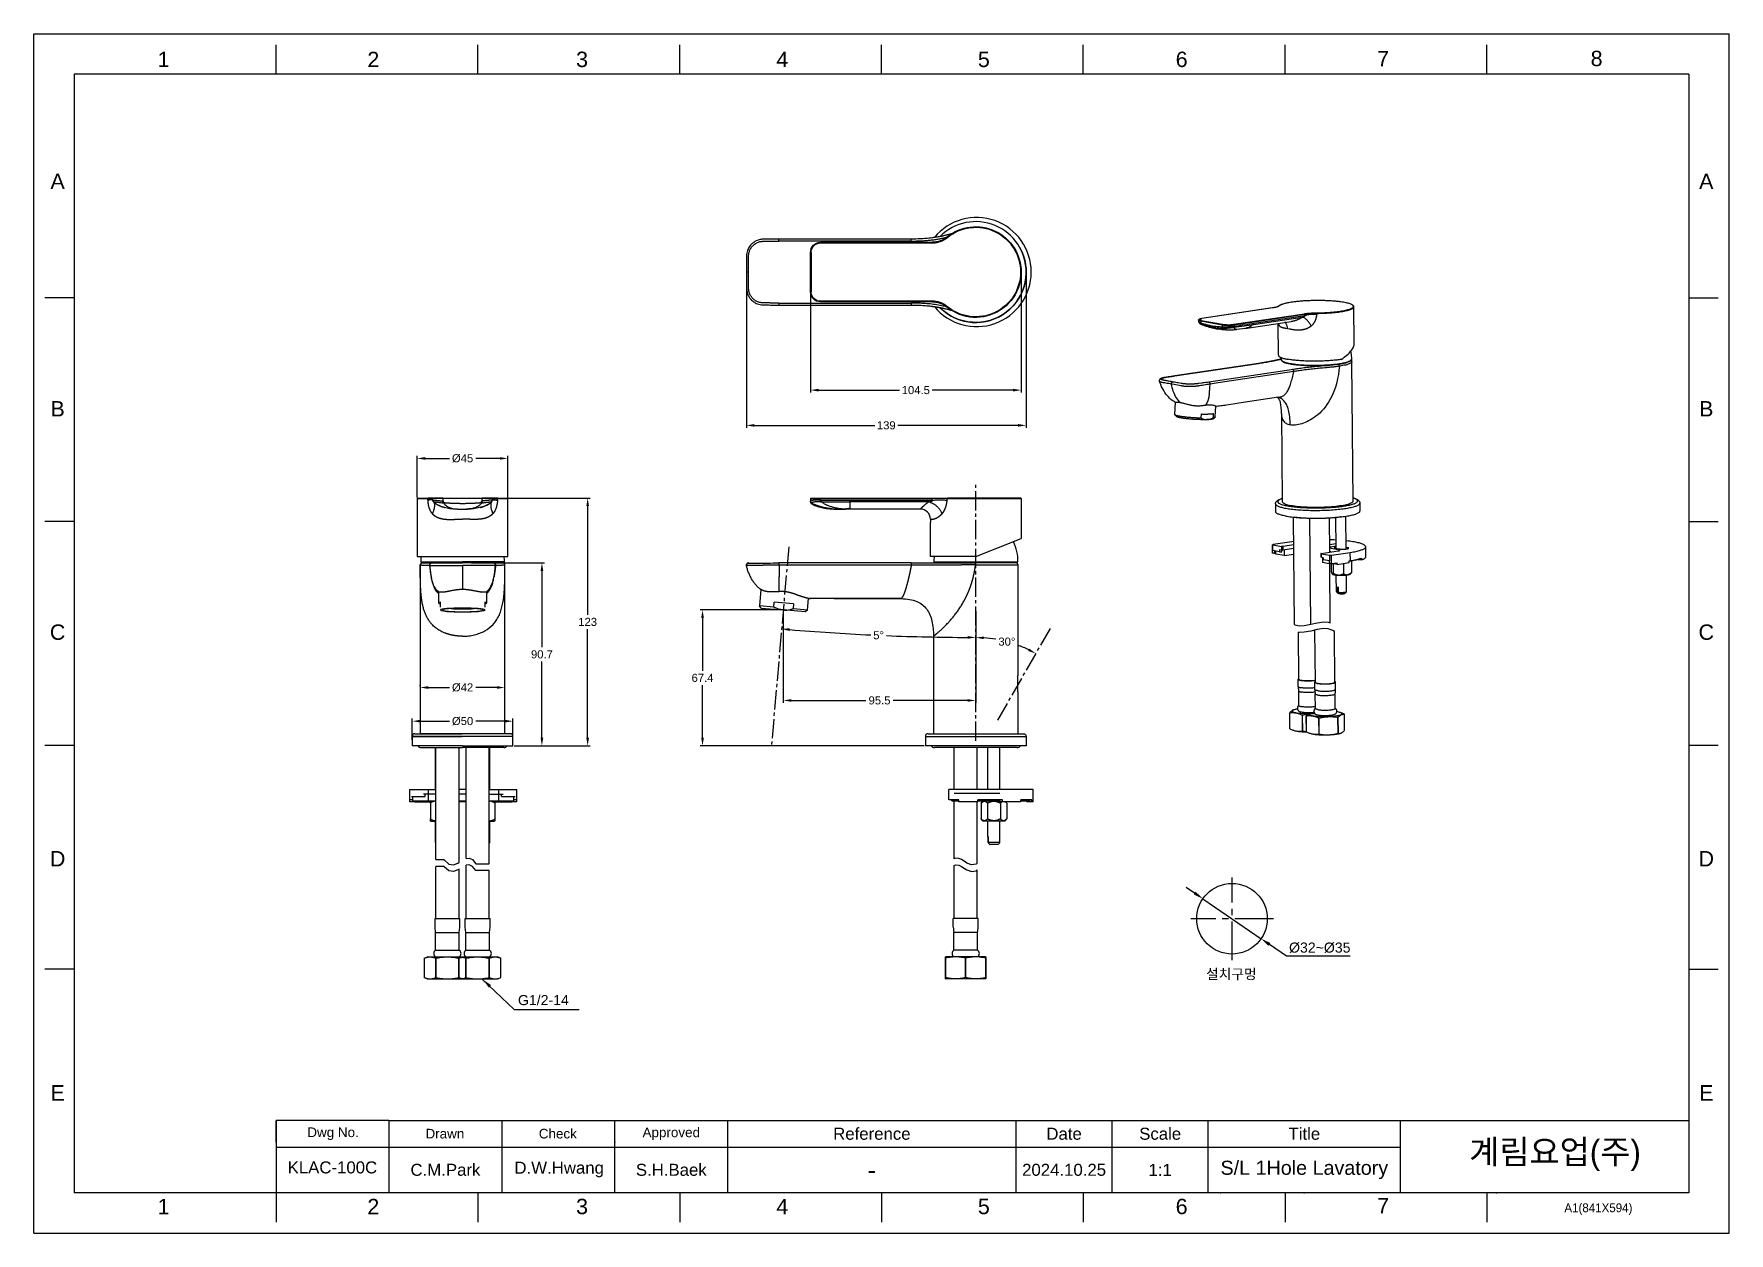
# Model space of a CAD drawing. Header units: millimetres. Extents: x 2004 to 2845, y 1448 to 2043.
import ezdxf

# ---------------------------------------------------------------- set-up
doc = ezdxf.new("R2010")
doc.units = ezdxf.units.MM
doc.linetypes.add('CENTER2', pattern=[28.575, 19.05, -3.175, 3.175, -3.175])
doc.linetypes.add('CENTERX2', pattern=[101.6, 63.5, -12.7, 12.7, -12.7])
for name, color, linetype in [('02___PRT_ALL_AXES', 7, 'Continuous'), ('3_ALL_AXES', 7, 'Continuous'), ('6_ALL_SURFS', 7, 'Continuous'), ('7_ALL_FEATURES', 7, 'Continuous'), ('CENTER', 1, 'CENTER2'), ('FORM', 7, 'Continuous'), ('TEXT', 2, 'Continuous')]:
    doc.layers.add(name, color=color, linetype=linetype)
doc.layers.add('DIM_', color=3, linetype='Continuous', lineweight=9)
doc.styles.add('Arial Unicode MS', font='ARIALUNI.ttf')
doc.styles.add('ROMANS', font='Gulim.ttf')
doc.styles.get("Standard").update_dxf_attribs({"font": 'arial.ttf'})
doc.dimstyles.new('사본 STANDARD', dxfattribs={"dimscale": 0, "dimtxt": 5, "dimasz": 5, "dimexe": 1.25, "dimexo": 0.625, "dimtad": 3, "dimtoh": 1, "dimdsep": 46, "dimtxsty": 'Standard', "dimcen": 2.5, "dimclrd": 3, "dimclre": 3, "dimclrt": 4, "dimadec": 0, "dimazin": 0, "dimtfac": 1, "dimtmove": 0, "dimatfit": 3, "dimfxl": 1, "dimtolj": 1, "dimtzin": 0, "dimarcsym": 0})
doc.dimstyles.new('사본(2) STANDARD', dxfattribs={"dimscale": 0, "dimtxt": 4, "dimasz": 4, "dimexe": 1.25, "dimexo": 0.625, "dimgap": 1.5, "dimtad": 3, "dimtih": 1, "dimtoh": 1, "dimdec": 1, "dimzin": 9, "dimdsep": 46, "dimtxsty": 'Standard', "dimcen": 2.5, "dimclrd": 3, "dimclre": 3, "dimclrt": 4, "dimadec": 0, "dimazin": 0, "dimtfac": 1, "dimtdec": 1, "dimtmove": 0, "dimatfit": 3, "dimfxl": 1.25, "dimtfill": 1, "dimtolj": 1, "dimtzin": 0, "dimarcsym": 0})

msp = doc.modelspace()

# ---------------------------------------------------------------- texts
at = {"layer": 'DIM_', "insert": (2585.63, 1578.82), "char_height": 5, "attachment_point": 1}
msp.add_mtext_dynamic_manual_height_columns('설치구멍', width=28.1224, gutter_width=12.5, heights=[0], dxfattribs=at)
at = {"layer": 'DIM_', "color": 4, "insert": (2244.28, 1565.91), "char_height": 5, "attachment_point": 1}
msp.add_mtext_dynamic_manual_height_columns('G1/2-14', width=41.5111, gutter_width=12.5, heights=[0], dxfattribs=at)
at = {"layer": 'FORM', "color": 7, "linetype": 'Continuous', "char_height": 7.63, "attachment_point": 5}
for s, insert in [('1', (2068.43, 2029.89)), ('2', (2172.51, 2029.89)), ('3', (2276.07, 2029.89)), ('4', (2375.42, 2029.89)), ('5', (2475.39, 2029.89)), ('6', (2573.54, 2029.89)), ('7', (2673.49, 2030.34)), ('8', (2779.4, 2030.34))]:
    msp.add_mtext_dynamic_manual_height_columns(s, width=50.0595, gutter_width=12.51, heights=[0], dxfattribs=dict(at, insert=insert))
at = {"layer": 'FORM', "char_height": 7.63, "attachment_point": 5}
for s, width, insert in [('A', 10.0119, (2015.89, 1969.48)), ('A', 10.0119, (2833.8, 1969.48)), ('B', 10.0119, (2015.89, 1856.65)), ('B', 10.0119, (2833.8, 1856.65)), ('C', 10.0119, (2015.89, 1745.83)), ('C', 10.0119, (2833.8, 1745.83)), ('D', 10.0119, (2015.89, 1633.51)), ('D', 10.0119, (2833.8, 1633.51)), ('E', 10.0119, (2015.89, 1517.4)), ('E', 10.0119, (2833.8, 1517.4)), ('1', 50.0595, (2068.43, 1461)), ('2', 50.0595, (2172.51, 1461)), ('3', 50.0595, (2276.07, 1461)), ('4', 50.0595, (2375.42, 1461)), ('5', 50.0595, (2475.39, 1461)), ('6', 50.0595, (2573.54, 1461)), ('7', 50.0595, (2673.49, 1461.45))]:
    msp.add_mtext_dynamic_manual_height_columns(s, width=width, gutter_width=12.51, heights=[0], dxfattribs=dict(at, insert=insert))
at = {"layer": 'TEXT', "style": 'ROMANS'}
msp.add_text('A1(841X594)', height=4.3802, dxfattribs=at).set_placement((2763.4, 1458.21))
at = {"layer": 'TEXT', "attachment_point": 5}
for s, width, insert, char_height in [('Dwg No.', 56.019, (2152.54, 1497.14), 4.768), ('Drawn', 56.019, (2208.03, 1497.14), 4.768), ('Check', 56.019, (2264.05, 1497.14), 4.768), ('Approved', 56.019, (2320.34, 1497.08), 4.768), ('Reference', 143.0272, (2419.86, 1497.08), 5.959), ('Date', 47.6757, (2515.21, 1497.08), 5.959), ('Scale', 47.6757, (2562.89, 1497.08), 5.959), ('Title', 95.3515, (2634.4, 1497.08), 5.959)]:
    msp.add_mtext_dynamic_manual_height_columns(s, width=width, gutter_width=29.8, heights=[0], dxfattribs=dict(at, insert=insert, char_height=char_height))
at = {"layer": 'TEXT', "linetype": 'CENTERX2', "insert": (2758.78, 1486.33), "char_height": 11.9189, "attachment_point": 5}
msp.add_mtext_dynamic_manual_height_columns('{\\fHYGothic-Medium|b0|i0|c129|p18;계림요업(주)}', width=143.0272, gutter_width=29.8, heights=[0], dxfattribs=at)
at = {"layer": 'TEXT', "attachment_point": 5, "style": 'Arial Unicode MS'}
for s, width, insert, char_height in [('KLAC-100C', 56.019, (2152.21, 1480.39), 5.959), ('C.M.Park', 56.019, (2208.3, 1479.2), 5.959), ('D.W.Hwang', 56.019, (2264.73, 1479.37), 5.959), ('S.H.Baek', 56.019, (2320.34, 1479.2), 5.959), ('2024.10.25', 47.6757, (2515.21, 1479.2), 5.959), ('1:1', 47.6757, (2562.89, 1479.2), 5.959), ('S/L 1Hole Lavatory', 100.9074, (2634.4, 1479.2), 7), ('-', 143.0272, (2419.86, 1479.2), 9)]:
    msp.add_mtext_dynamic_manual_height_columns(s, width=width, gutter_width=29.8, heights=[0], dxfattribs=dict(at, insert=insert, char_height=char_height))

# ---------------------------------------------------------------- blocks, each defined once
blk = doc.blocks.new('*D4')
at = {"color": 3, "lineweight": -2, "transparency": 16777216}
for p, q in [((2194.3, 1812.72), (2194.3, 1833.29)), ((2198.3, 1832.04), (2210.24, 1832.04)), ((2235.3, 1832.04), (2223.35, 1832.04)), ((2239.3, 1812.72), (2239.3, 1833.29))]:
    blk.add_line(p, q, dxfattribs=at)
at = {"color": 3, "transparency": 16777216}
for points in [[(2198.3, 1832.71), (2198.3, 1831.37), (2194.3, 1832.04)], [(2235.3, 1832.71), (2235.3, 1831.37), (2239.3, 1832.04)]]:
    blk.add_solid(points, dxfattribs=at)
at = {"layer": 'Defpoints', "color": 0, "transparency": 16777216}
for p in [(2239.3, 1832.04), (2194.3, 1812.1), (2239.3, 1812.1)]:
    blk.add_point(p, dxfattribs=at)
at = {"color": 4, "transparency": 16777216, "insert": (2216.8, 1832.04), "char_height": 4, "attachment_point": 5, "bg_fill": 3, "box_fill_scale": 1.1, "bg_fill_color": 256, "bg_fill_true_color": 13158600, "bg_fill_transparency": 0}
blk.add_mtext('\\A1;%%C45', dxfattribs=at)
blk = doc.blocks.new('*D2')
at = {"color": 3, "lineweight": -2, "transparency": 16777216}
for p, q in [((2195.8, 1719.04), (2195.8, 1719.67)), ((2199.8, 1718.42), (2210.28, 1718.42)), ((2233.8, 1718.42), (2223.32, 1718.42)), ((2237.8, 1719.04), (2237.8, 1719.67))]:
    blk.add_line(p, q, dxfattribs=at)
at = {"color": 3, "transparency": 16777216}
for points in [[(2199.8, 1719.09), (2199.8, 1717.75), (2195.8, 1718.42)], [(2233.8, 1719.09), (2233.8, 1717.75), (2237.8, 1718.42)]]:
    blk.add_solid(points, dxfattribs=at)
at = {"layer": 'Defpoints', "color": 0, "transparency": 16777216}
for p in [(2195.8, 1718.42), (2237.8, 1718.42), (2237.8, 1718.42)]:
    blk.add_point(p, dxfattribs=at)
at = {"color": 4, "transparency": 16777216, "insert": (2216.8, 1718.42), "char_height": 4, "attachment_point": 5, "bg_fill": 3, "box_fill_scale": 1.1, "bg_fill_color": 256, "bg_fill_true_color": 13158600, "bg_fill_transparency": 0}
blk.add_mtext('\\A1;%%C42', dxfattribs=at)
blk = doc.blocks.new('*D5')
at = {"color": 3, "lineweight": -2, "transparency": 16777216}
for p, q in [((2375.26, 1756.87), (2334.59, 1756.87)), ((2335.84, 1752.87), (2335.84, 1726.73)), ((2335.84, 1693.5), (2335.84, 1719.64)), ((2445.78, 1689.5), (2334.59, 1689.5))]:
    blk.add_line(p, q, dxfattribs=at)
at = {"color": 3, "transparency": 16777216}
for points in [[(2335.17, 1752.87), (2336.51, 1752.87), (2335.84, 1756.87)], [(2335.17, 1693.5), (2336.51, 1693.5), (2335.84, 1689.5)]]:
    blk.add_solid(points, dxfattribs=at)
at = {"layer": 'Defpoints', "color": 0, "transparency": 16777216}
for p in [(2375.88, 1756.87), (2335.84, 1689.5), (2446.4, 1689.5)]:
    blk.add_point(p, dxfattribs=at)
at = {"color": 4, "transparency": 16777216, "insert": (2335.84, 1723.18), "char_height": 4, "attachment_point": 5, "bg_fill": 3, "box_fill_scale": 1.1, "bg_fill_color": 256, "bg_fill_true_color": 13158600, "bg_fill_transparency": 0}
blk.add_mtext('\\A1;67.4', dxfattribs=at)
blk = doc.blocks.new('*D7')
at = {"color": 3, "lineweight": -2, "transparency": 16777216}
for start, end in [(265.20733, 267.29921), (267.70076, 269.79267)]:
    blk.add_arc((2471.4, 2848.65), 1105.38, start, end, dxfattribs=at)
at = {"color": 3, "transparency": 16777216}
for points in [[(2378.99, 1746.47), (2379.11, 1747.8), (2375.06, 1747.48)], [(2467.4, 1743.95), (2467.4, 1742.61), (2471.4, 1743.27)]]:
    blk.add_solid(points, dxfattribs=at)
at = {"layer": 'Defpoints', "color": 0, "transparency": 16777216}
for p in [(2471.4, 1819.74), (2378.63, 1788.2), (2407.13, 1745.14), (2471.4, 1691.97), (2369.99, 1689.5)]:
    blk.add_point(p, dxfattribs=at)
at = {"color": 4, "transparency": 16777216, "insert": (2423.19, 1744.32), "char_height": 4, "attachment_point": 5, "bg_fill": 3, "box_fill_scale": 1.1, "bg_fill_color": 256, "bg_fill_true_color": 13158600, "bg_fill_transparency": 0}
blk.add_mtext('\\A1;5°', dxfattribs=at)
blk = doc.blocks.new('*D8')
at = {"color": 3, "lineweight": -2, "transparency": 16777216}
for p, q in [((2375.88, 1756.25), (2375.88, 1710.76)), ((2471.4, 1756.25), (2471.4, 1710.76)), ((2379.88, 1712.01), (2416.93, 1712.01)), ((2467.4, 1712.01), (2430.35, 1712.01))]:
    blk.add_line(p, q, dxfattribs=at)
at = {"color": 3, "transparency": 16777216}
for points in [[(2379.88, 1712.68), (2379.88, 1711.35), (2375.88, 1712.01)], [(2467.4, 1712.68), (2467.4, 1711.35), (2471.4, 1712.01)]]:
    blk.add_solid(points, dxfattribs=at)
at = {"layer": 'Defpoints', "color": 0, "transparency": 16777216}
for p in [(2375.88, 1756.87), (2471.4, 1756.87), (2471.4, 1712.01)]:
    blk.add_point(p, dxfattribs=at)
at = {"color": 4, "transparency": 16777216, "insert": (2423.64, 1712.01), "char_height": 4, "attachment_point": 5, "bg_fill": 3, "box_fill_scale": 1.1, "bg_fill_color": 256, "bg_fill_true_color": 13158600, "bg_fill_transparency": 0}
blk.add_mtext('\\A1;95.5', dxfattribs=at)
blk = doc.blocks.new('*D10')
at = {"color": 3, "lineweight": -2, "transparency": 16777216}
for p, q in [((2357.59, 1923.83), (2357.59, 1847.18)), ((2496.4, 1923.83), (2496.4, 1847.18)), ((2361.59, 1848.43), (2421.26, 1848.43)), ((2492.4, 1848.43), (2432.73, 1848.43))]:
    blk.add_line(p, q, dxfattribs=at)
at = {"color": 3, "transparency": 16777216}
for points in [[(2361.59, 1849.1), (2361.59, 1847.76), (2357.59, 1848.43)], [(2492.4, 1849.1), (2492.4, 1847.76), (2496.4, 1848.43)]]:
    blk.add_solid(points, dxfattribs=at)
at = {"layer": 'Defpoints', "color": 0, "transparency": 16777216}
for p in [(2357.59, 1924.46), (2496.4, 1924.46), (2496.4, 1848.43)]:
    blk.add_point(p, dxfattribs=at)
at = {"color": 4, "transparency": 16777216, "insert": (2427, 1848.43), "char_height": 4, "attachment_point": 5, "bg_fill": 3, "box_fill_scale": 1.1, "bg_fill_color": 256, "bg_fill_true_color": 13158600, "bg_fill_transparency": 0}
blk.add_mtext('\\A1;139', dxfattribs=at)
blk = doc.blocks.new('*D11')
at = {"color": 3, "lineweight": -2, "transparency": 16777216}
for p, q in [((2493.9, 1923.83), (2493.9, 1864.65)), ((2389.4, 1914.08), (2389.4, 1864.65)), ((2393.4, 1865.9), (2433.58, 1865.9)), ((2489.9, 1865.9), (2449.73, 1865.9))]:
    blk.add_line(p, q, dxfattribs=at)
at = {"color": 3, "transparency": 16777216}
for points in [[(2393.4, 1866.56), (2393.4, 1865.23), (2389.4, 1865.9)], [(2489.9, 1866.56), (2489.9, 1865.23), (2493.9, 1865.9)]]:
    blk.add_solid(points, dxfattribs=at)
at = {"layer": 'Defpoints', "color": 0, "transparency": 16777216}
for p in [(2493.9, 1924.46), (2389.4, 1914.71), (2389.4, 1865.9)]:
    blk.add_point(p, dxfattribs=at)
at = {"color": 4, "transparency": 16777216, "insert": (2441.65, 1865.9), "char_height": 4, "attachment_point": 5, "bg_fill": 3, "box_fill_scale": 1.1, "bg_fill_color": 256, "bg_fill_true_color": 13158600, "bg_fill_transparency": 0}
blk.add_mtext('\\A1;104.5', dxfattribs=at)
blk = doc.blocks.new('*D13')
at = {"color": 3, "lineweight": -2, "transparency": 16777216}
for p, q in [((2235.4, 1780.2), (2257.41, 1780.2)), ((2256.16, 1776.2), (2256.16, 1738.39)), ((2256.16, 1693.5), (2256.16, 1731.31)), ((2242.42, 1689.5), (2257.41, 1689.5))]:
    blk.add_line(p, q, dxfattribs=at)
at = {"color": 3, "transparency": 16777216}
for points in [[(2255.49, 1776.2), (2256.82, 1776.2), (2256.16, 1780.2)], [(2255.49, 1693.5), (2256.82, 1693.5), (2256.16, 1689.5)]]:
    blk.add_solid(points, dxfattribs=at)
at = {"layer": 'Defpoints', "color": 0, "transparency": 16777216}
for p in [(2234.78, 1780.2), (2241.8, 1689.5), (2256.16, 1689.5)]:
    blk.add_point(p, dxfattribs=at)
at = {"color": 4, "transparency": 16777216, "insert": (2256.16, 1734.85), "char_height": 4, "attachment_point": 5, "bg_fill": 3, "box_fill_scale": 1.1, "bg_fill_color": 256, "bg_fill_true_color": 13158600, "bg_fill_transparency": 0}
blk.add_mtext('\\A1;90.7', dxfattribs=at)
blk = doc.blocks.new('*D15')
at = {"color": 3, "lineweight": -2, "transparency": 16777216}
for p, q in [((2191.8, 1692.48), (2191.8, 1702.98)), ((2195.8, 1701.73), (2210.26, 1701.73)), ((2237.79, 1701.73), (2223.33, 1701.73)), ((2241.79, 1692.65), (2241.79, 1702.98))]:
    blk.add_line(p, q, dxfattribs=at)
at = {"color": 3, "transparency": 16777216}
for points in [[(2195.8, 1702.4), (2195.8, 1701.07), (2191.8, 1701.73)], [(2237.79, 1702.4), (2237.79, 1701.07), (2241.79, 1701.73)]]:
    blk.add_solid(points, dxfattribs=at)
at = {"layer": 'Defpoints', "color": 0, "transparency": 16777216}
for p in [(2241.79, 1701.73), (2191.8, 1691.85), (2241.79, 1692.02)]:
    blk.add_point(p, dxfattribs=at)
at = {"color": 4, "transparency": 16777216, "insert": (2216.8, 1701.73), "char_height": 4, "attachment_point": 5, "bg_fill": 3, "box_fill_scale": 1.1, "bg_fill_color": 256, "bg_fill_true_color": 13158600, "bg_fill_transparency": 0}
blk.add_mtext('\\A1;%%C50', dxfattribs=at)
blk = doc.blocks.new('*D16')
at = {"color": 3, "lineweight": -2, "transparency": 16777216}
for p, q in [((2217.42, 1812.4), (2280.1, 1812.4)), ((2278.85, 1808.4), (2278.85, 1754.49)), ((2278.85, 1693.5), (2278.85, 1747.4)), ((2242.42, 1689.5), (2280.1, 1689.5))]:
    blk.add_line(p, q, dxfattribs=at)
at = {"color": 3, "transparency": 16777216}
for points in [[(2278.18, 1808.4), (2279.52, 1808.4), (2278.85, 1812.4)], [(2278.18, 1693.5), (2279.52, 1693.5), (2278.85, 1689.5)]]:
    blk.add_solid(points, dxfattribs=at)
at = {"layer": 'Defpoints', "color": 0, "transparency": 16777216}
for p in [(2216.8, 1812.4), (2278.85, 1812.4), (2241.8, 1689.5)]:
    blk.add_point(p, dxfattribs=at)
at = {"color": 4, "transparency": 16777216, "insert": (2278.85, 1750.95), "char_height": 4, "attachment_point": 5, "bg_fill": 3, "box_fill_scale": 1.1, "bg_fill_color": 256, "bg_fill_true_color": 13158600, "bg_fill_transparency": 0}
blk.add_mtext('\\A1;123', dxfattribs=at)
blk = doc.blocks.new('*D20')
at = {"layer": 'Defpoints', "color": 0, "transparency": 16777216}
for p in [(2584.09, 1613.66), (2612.95, 1593.86)]:
    blk.add_point(p, dxfattribs=at)
at = {"layer": 'DIM_', "color": 3, "lineweight": -2, "transparency": 16777216}
for p, q in [((2579.97, 1616.49), (2575.85, 1619.32)), ((2584.09, 1613.66), (2612.95, 1593.86)), ((2625.47, 1585.27), (2617.07, 1591.03)), ((2657.16, 1585.27), (2625.47, 1585.27))]:
    blk.add_line(p, q, dxfattribs=at)
at = {"layer": 'DIM_', "color": 3, "transparency": 16777216}
for points in [[(2580.44, 1617.18), (2579.5, 1615.81), (2584.09, 1613.66)], [(2617.54, 1591.72), (2616.6, 1590.34), (2612.95, 1593.86)]]:
    blk.add_solid(points, dxfattribs=at)
at = {"layer": 'DIM_', "color": 4, "transparency": 16777216, "insert": (2642.06, 1589.36), "char_height": 5, "attachment_point": 5, "style": 'Arial Unicode MS', "bg_fill": 3, "box_fill_scale": 1.1, "bg_fill_color": 256, "bg_fill_true_color": 13158600, "bg_fill_transparency": 0}
blk.add_mtext('\\A1;%%C32~%%C35', dxfattribs=at)
blk = doc.blocks.new('*D21')
at = {"color": 3, "lineweight": -2, "transparency": 16777216}
for start, end in [(80.39498, 86.17952), (64.0093, 69.65947)]:
    blk.add_arc((2471.4, 1683.17), 60, start, end, dxfattribs=at)
at = {"color": 3, "transparency": 16777216}
for points in [[(2475.38, 1742.37), (2475.42, 1743.7), (2471.4, 1743.17)], [(2498.01, 1737.69), (2497.38, 1736.51), (2501.23, 1735.23)]]:
    blk.add_solid(points, dxfattribs=at)
at = {"layer": 'Defpoints', "color": 0, "transparency": 16777216}
for p in [(2471.4, 1819.74), (2509.13, 1749.01), (2482.35, 1702.27), (2471.4, 1691.97)]:
    blk.add_point(p, dxfattribs=at)
at = {"color": 4, "transparency": 16777216, "insert": (2486.84, 1741.15), "char_height": 4, "attachment_point": 5, "bg_fill": 3, "box_fill_scale": 1.1, "bg_fill_color": 256, "bg_fill_true_color": 13158600, "bg_fill_transparency": 0}
blk.add_mtext('\\A1;30°', dxfattribs=at)
at = {"layer": 'Defpoints', "color": 0, "transparency": 16777216}
blk.add_point((2491.8, 1739.59), dxfattribs=at)

# ---------------------------------------------------------------- linework, layer by layer
at = {"linetype": 'Continuous', "extrusion": (0, 1, 0)}
for p, q in [((2394.4, 1939.21), (2449.71, 1939.21)), ((2394.4, 1939.21), (2394.4, 1938.91)), ((2394.4, 1938.91), (2449.71, 1938.91)), ((2449.71, 1939.21), (2449.71, 1938.91)), ((2389.7, 1934.21), (2389.4, 1934.21)), ((2389.4, 1914.71), (2389.4, 1934.21)), ((2389.7, 1934.21), (2389.7, 1914.71)), ((2389.4, 1914.71), (2389.7, 1914.71)), ((2394.4, 1910.01), (2394.4, 1909.71)), ((2449.71, 1910.01), (2394.4, 1910.01)), ((2449.71, 1909.71), (2394.4, 1909.71)), ((2449.71, 1909.71), (2449.71, 1910.01))]:
    msp.add_line(p, q, dxfattribs=at)
at = {"color": 9, "linetype": 'Continuous'}
for p, q in [((2570.23, 1872.94), (2611.73, 1879.18)), ((2642.99, 1877.81), (2641.68, 1877.7)), ((2652.67, 1877.91), (2651.82, 1877.78)), ((2564.44, 1869.6), (2563.83, 1869.7)), ((2565.15, 1869.48), (2564.44, 1869.6)), ((2564.83, 1870.76), (2564.64, 1870.8)), ((2564.81, 1872.09), (2564.92, 1872.11)), ((2565.39, 1870.65), (2564.83, 1870.76)), ((2564.92, 1872.11), (2565.03, 1872.13)), ((2565.03, 1872.13), (2565.15, 1872.15)), ((2565.15, 1872.15), (2565.35, 1872.18)), ((2566.37, 1869.27), (2565.15, 1869.48)), ((2565.35, 1872.18), (2566.83, 1872.42)), ((2565.48, 1870.64), (2565.39, 1870.65)), ((2566.44, 1870.46), (2565.87, 1870.56)), ((2567.16, 1869.13), (2566.37, 1869.27)), ((2566.99, 1870.35), (2566.44, 1870.46)), ((2566.83, 1872.42), (2567.35, 1872.5)), ((2567.61, 1870.24), (2566.99, 1870.35)), ((2567.86, 1869.01), (2567.16, 1869.13)), ((2567.35, 1872.5), (2567.99, 1872.6)), ((2568.3, 1870.11), (2567.61, 1870.24)), ((2568.77, 1868.84), (2567.86, 1869.01)), ((2567.99, 1872.6), (2568.72, 1872.71)), ((2568.86, 1870.01), (2568.3, 1870.11)), ((2568.72, 1872.71), (2569.43, 1872.82)), ((2569.79, 1868.66), (2568.77, 1868.84)), ((2569.38, 1869.92), (2568.86, 1870.01)), ((2569.98, 1869.81), (2569.38, 1869.92)), ((2569.43, 1872.82), (2570.23, 1872.94)), ((2571.47, 1868.34), (2569.79, 1868.66)), ((2570.66, 1869.69), (2569.98, 1869.81)), ((2571.26, 1869.58), (2570.66, 1869.69)), ((2571.88, 1869.47), (2571.26, 1869.58)), ((2572.55, 1868.14), (2571.47, 1868.34)), ((2573.26, 1869.24), (2571.88, 1869.47)), ((2573.3, 1867.99), (2572.55, 1868.14)), ((2573.54, 1869.19), (2573.26, 1869.24)), ((2573.43, 1867.97), (2573.3, 1867.99)), ((2573.69, 1869.16), (2573.54, 1869.19)), ((2573.8, 1869.15), (2573.69, 1869.16)), ((2573.91, 1869.13), (2573.8, 1869.15)), ((2582.14, 1869.17), (2581.94, 1869.14)), ((2583.62, 1869.38), (2582.14, 1869.17)), ((2583.04, 1868.16), (2582.35, 1868.04)), ((2583.79, 1868.28), (2583.04, 1868.16)), ((2584.1, 1869.45), (2583.62, 1869.38)), ((2585.3, 1868.53), (2583.79, 1868.28)), ((2584.76, 1869.55), (2584.1, 1869.45)), ((2585.54, 1869.66), (2584.76, 1869.55)), ((2586.08, 1868.65), (2585.3, 1868.53)), ((2586.27, 1869.77), (2585.54, 1869.66)), ((2586.82, 1868.76), (2586.08, 1868.65)), ((2587.09, 1869.9), (2586.27, 1869.77)), ((2587.65, 1868.89), (2586.82, 1868.76)), ((2629.15, 1875.13), (2591.7, 1869.5)), ((2587.18, 1863.7), (2587.15, 1863.54)), ((2587.2, 1863.85), (2587.18, 1863.7)), ((2587.22, 1864.01), (2587.2, 1863.85)), ((2587.24, 1864.17), (2587.22, 1864.01)), ((2621.98, 1862.15), (2621.48, 1862.34)), ((2636.7, 1807.56), (2637.58, 1807.54)), ((2618.82, 1786.32), (2618.79, 1789.12)), ((2619.71, 1784.99), (2619.7, 1786.16)), ((2622.1, 1786.71), (2622.11, 1785.72)), ((2623.1, 1788.35), (2623.11, 1786.53)), ((2623.69, 1788.34), (2623.7, 1786.53)), ((2642.72, 1784.8), (2642.74, 1782.99)), ((2647.05, 1781.22), (2647.03, 1784.03)), ((2647.11, 1785.55), (2647.09, 1787.59)), ((2647.95, 1779.89), (2647.91, 1784.02)), ((2651.66, 1786.58), (2651.66, 1786.25)), ((2655.89, 1787.76), (2655.9, 1787.25)), ((2657.23, 1781.29), (2657.2, 1785.42)), ((2643.75, 1782.8), (2643.76, 1781.81))]:
    msp.add_line(p, q, dxfattribs=at)
at = {"color": 7, "linetype": 'Continuous'}
for p, q in [((2611.62, 1879.18), (2570.23, 1872.96)), ((2613.38, 1879.45), (2611.62, 1879.18)), ((2658.59, 1810.91), (2657.99, 1880.02)), ((2562.49, 1870.24), (2562.49, 1870.24)), ((2566.85, 1872.44), (2565.24, 1872.19)), ((2567.41, 1872.53), (2566.85, 1872.44)), ((2568.27, 1872.66), (2567.41, 1872.53)), ((2569.17, 1872.8), (2568.27, 1872.66)), ((2570.23, 1872.96), (2569.17, 1872.8)), ((2621.63, 1862.35), (2601.94, 1859.39)), ((2621.08, 1862.24), (2621.05, 1862.26)), ((2621.26, 1862.09), (2621.08, 1862.24)), ((2571.02, 1852.78), (2570.23, 1853.65)), ((2583.22, 1851.99), (2583.34, 1854.07)), ((2589.27, 1852.21), (2589.39, 1854.28)), ((2589.29, 1851.72), (2590.17, 1852.5)), ((2590.89, 1857.8), (2590.71, 1857.78)), ((2623.06, 1854.26), (2623.43, 1810.61)), ((2620.11, 1809.51), (2620.13, 1805.63)), ((2661.93, 1809.87), (2661.98, 1805.99)), ((2650.15, 1787.5), (2650.02, 1802.71)), ((2655.17, 1787.13), (2655.03, 1803.37)), ((2618.68, 1785.06), (2618.64, 1789.19)), ((2618.79, 1789.12), (2623.1, 1788.35)), ((2622.11, 1785.72), (2618.82, 1786.32)), ((2628.14, 1790.66), (2618.86, 1789.27)), ((2619.71, 1784.99), (2620.19, 1785.06)), ((2620.19, 1784.57), (2620.18, 1786.07)), ((2624.36, 1783.82), (2620.19, 1784.57)), ((2623.11, 1786.53), (2622.1, 1786.71)), ((2623.21, 1785.8), (2623.2, 1786.52)), ((2629.11, 1789.16), (2623.69, 1788.34)), ((2629.13, 1787.34), (2623.7, 1786.53)), ((2624.33, 1786.62), (2624.36, 1783.82)), ((2624.36, 1783.82), (2629.15, 1784.54)), ((2642.62, 1784.85), (2642.64, 1783.03)), ((2642.72, 1784.8), (2647.03, 1784.03)), ((2643.75, 1782.8), (2642.74, 1782.99)), ((2642.76, 1784.9), (2651.39, 1786.2)), ((2650.13, 1789.71), (2646.95, 1789.23)), ((2647.09, 1787.59), (2646.96, 1787.62)), ((2647.11, 1785.77), (2646.98, 1785.8)), ((2651.66, 1786.58), (2647.09, 1787.59)), ((2647.7, 1785.64), (2647.11, 1785.77)), ((2647.56, 1788.23), (2650.14, 1788.62)), ((2647.91, 1784.02), (2657.2, 1785.42)), ((2649.76, 1787.59), (2651.47, 1787.21)), ((2655.89, 1787.76), (2655.16, 1787.93)), ((2664.89, 1783.28), (2664.85, 1788.23)), ((2643.42, 1782.86), (2643.44, 1780.37)), ((2647.6, 1779.62), (2643.44, 1780.37)), ((2643.61, 1781.88), (2643.6, 1782.83)), ((2647.05, 1781.22), (2643.76, 1781.81)), ((2646.91, 1779.96), (2646.9, 1781.25)), ((2649.3, 1779.87), (2647.6, 1779.62)), ((2647.6, 1779.62), (2647.6, 1779.87)), ((2647.69, 1779.63), (2647.72, 1775.95)), ((2647.95, 1779.89), (2650.63, 1780.3)), ((2648.31, 1774.68), (2648.21, 1774.79)), ((2648.72, 1779.79), (2648.76, 1775.11)), ((2649.33, 1779.71), (2649.25, 1779.87)), ((2650.64, 1779.47), (2649.33, 1779.71)), ((2650.64, 1779.47), (2650.63, 1780.3)), ((2650.64, 1779.47), (2656.65, 1780.38)), ((2653.75, 1779.94), (2653.8, 1774.87)), ((2656.64, 1781.2), (2657.23, 1781.29)), ((2656.65, 1780.38), (2656.64, 1781.2)), ((2657.22, 1774.75), (2657.6, 1775.17)), ((2657.74, 1781.16), (2657.79, 1775.48)), ((2661.42, 1782.04), (2661, 1781.9)), ((2661.13, 1781.89), (2661.1, 1781.94)), ((2661.13, 1781.89), (2662.96, 1781.77)), ((2662.96, 1781.77), (2662.95, 1782.6)), ((2650.33, 1765.97), (2650.26, 1774.19)), ((2650.64, 1768.24), (2650.66, 1765.77)), ((2651.32, 1765.65), (2651.3, 1768.13)), ((2655.35, 1766.01), (2655.28, 1774.23)), ((2651.2, 1765.1), (2650.37, 1765.9)), ((2650.66, 1765.77), (2650.82, 1765.59)), ((2650.82, 1765.59), (2651.04, 1765.35)), ((2651.04, 1765.35), (2651.18, 1765.19)), ((2651.18, 1765.19), (2651.32, 1765.04)), ((2651.8, 1765.11), (2651.32, 1765.04)), ((2651.7, 1765.23), (2651.55, 1765.39)), ((2651.84, 1765.07), (2651.7, 1765.23)), ((2651.98, 1764.92), (2651.84, 1765.07)), ((2654.5, 1765.13), (2655.32, 1765.94)), ((2629.45, 1749.68), (2629.62, 1749.59)), ((2629.62, 1749.59), (2631.98, 1749.09)), ((2634.37, 1749.15), (2637.6, 1749.76)), ((2637.6, 1749.76), (2640.83, 1750.53)), ((2640.83, 1750.53), (2644.02, 1750.99)), ((2644.02, 1750.99), (2646.28, 1750.85)), ((2646.28, 1750.85), (2647.28, 1750.52)), ((2631.98, 1745.74), (2631.47, 1745.85)), ((2631.98, 1749.09), (2634.37, 1749.15)), ((2634.37, 1745.8), (2631.98, 1745.74)), ((2637.6, 1746.41), (2634.37, 1745.8)), ((2640.83, 1747.19), (2637.6, 1746.41)), ((2644.02, 1747.64), (2640.83, 1747.19)), ((2646.28, 1747.5), (2644.02, 1747.64)), ((2648.51, 1746.76), (2646.28, 1747.5)), ((2649.3, 1746.2), (2648.51, 1746.76)), ((2477.41, 1667.8), (2477.41, 1688.6)), ((2483.41, 1667.8), (2483.41, 1688.6)), ((2190.68, 1667.8), (2203.55, 1667.8)), ((2190.68, 1661.8), (2190.68, 1667.8)), ((2203.55, 1665.6), (2197.43, 1665.6)), ((2198.18, 1664.4), (2198.18, 1665.6)), ((2199.78, 1667.8), (2199.78, 1662.2)), ((2218.55, 1667.8), (2215.05, 1667.8)), ((2218.55, 1665.6), (2215.05, 1665.6)), ((2230.05, 1667.8), (2243.68, 1667.8)), ((2230.05, 1665.6), (2236.93, 1665.6)), ((2234.58, 1667.8), (2234.58, 1662.2)), ((2236.18, 1664.4), (2236.18, 1665.6)), ((2243.68, 1661.8), (2243.68, 1667.8)), ((2499.89, 1667.8), (2457.96, 1667.8)), ((2457.96, 1662.8), (2457.96, 1667.8)), ((2499.89, 1661.8), (2499.89, 1667.8)), ((2192.18, 1662.8), (2190.68, 1662.8)), ((2193.08, 1661.8), (2190.68, 1661.8)), ((2191.43, 1664.4), (2198.18, 1664.4)), ((2192.18, 1662.2), (2192.18, 1664.4)), ((2192.18, 1662.2), (2203.55, 1662.2)), ((2193.08, 1661.8), (2193.4, 1662.2)), ((2193.16, 1661.8), (2193.16, 1661.9)), ((2193.16, 1661.8), (2200.8, 1661.8)), ((2195.34, 1661.8), (2195.63, 1662.2)), ((2200.92, 1662.2), (2200.8, 1662.07)), ((2200.8, 1661.12), (2200.8, 1662.07)), ((2200.8, 1661.12), (2200.8, 1653.27)), ((2215.05, 1662.2), (2218.55, 1662.2)), ((2218.55, 1661.8), (2215.05, 1661.8)), ((2230.05, 1662.2), (2242.18, 1662.2)), ((2232.69, 1662.19), (2232.8, 1662.07)), ((2232.81, 1662), (2232.81, 1661.97)), ((2232.81, 1661.97), (2232.81, 1661.92)), ((2232.81, 1661.92), (2232.81, 1661.84)), ((2232.81, 1661.84), (2232.81, 1661.66)), ((2232.81, 1661.8), (2241.2, 1661.8)), ((2232.81, 1661.66), (2232.82, 1661.37)), ((2232.82, 1661.37), (2232.82, 1661.12)), ((2232.82, 1661.12), (2232.82, 1653.27)), ((2236.18, 1664.4), (2242.93, 1664.4)), ((2239.02, 1661.8), (2238.73, 1662.2)), ((2241.28, 1661.8), (2240.96, 1662.2)), ((2241.2, 1661.8), (2241.2, 1661.9)), ((2243.68, 1661.8), (2241.28, 1661.8)), ((2242.18, 1662.2), (2242.18, 1664.4)), ((2243.68, 1662.8), (2242.18, 1662.8)), ((2462.96, 1662.8), (2457.96, 1662.8)), ((2459.46, 1662.2), (2459.46, 1662.8)), ((2459.46, 1662.2), (2462.96, 1662.2)), ((2462.96, 1661.8), (2462.96, 1662.8)), ((2472.46, 1661.8), (2462.96, 1661.8)), ((2484.59, 1662.8), (2472.46, 1662.8)), ((2472.46, 1661.8), (2472.46, 1662.8)), ((2472.46, 1662.2), (2483.44, 1662.2)), ((2475.03, 1662.2), (2474.06, 1661.13)), ((2474.06, 1661.12), (2474.06, 1653.27)), ((2477.24, 1661.12), (2477.24, 1653.27)), ((2483.58, 1661.8), (2483.44, 1662.2)), ((2493.69, 1661.8), (2483.58, 1661.8)), ((2483.59, 1661.12), (2483.59, 1653.27)), ((2484.59, 1661.8), (2484.59, 1662.8)), ((2486.15, 1661.8), (2486.76, 1661.12)), ((2486.76, 1661.12), (2486.76, 1653.27)), ((2493.69, 1661.8), (2493.69, 1662.8)), ((2499.21, 1662.8), (2493.69, 1662.8)), ((2493.69, 1662.2), (2498.39, 1662.2)), ((2496.88, 1661.8), (2496.56, 1662.2)), ((2499.89, 1661.8), (2496.88, 1661.8)), ((2499.21, 1661.8), (2499.21, 1662.8)), ((2200.8, 1652.33), (2200.8, 1653.27)), ((2200.92, 1652.2), (2200.8, 1652.33)), ((2200.92, 1652.2), (2203.55, 1652.2)), ((2203.3, 1641.5), (2203.3, 1652.2)), ((2230.05, 1652.2), (2232.68, 1652.2)), ((2230.3, 1641.5), (2230.3, 1652.2)), ((2232.68, 1652.2), (2232.8, 1652.33)), ((2232.82, 1652.87), (2232.81, 1652.62)), ((2232.81, 1652.62), (2232.81, 1652.5)), ((2232.81, 1652.5), (2232.81, 1652.45)), ((2232.82, 1653.27), (2232.82, 1652.87)), ((2475.03, 1652.2), (2474.06, 1653.27)), ((2474.12, 1653.21), (2474.06, 1653.27)), ((2485.79, 1652.2), (2475.03, 1652.2)), ((2477.41, 1644.5), (2477.41, 1652.2)), ((2483.41, 1644.5), (2483.41, 1652.2)), ((2485.79, 1652.2), (2486.76, 1653.27)), ((2203.3, 1641.5), (2203.55, 1641.5)), ((2203.55, 1641.25), (2203.3, 1641.5)), ((2230.05, 1641.5), (2230.3, 1641.5)), ((2230.05, 1641.25), (2230.3, 1641.5)), ((2477.47, 1644.5), (2477.41, 1644.5)), ((2477.47, 1644.5), (2477.47, 1641.5)), ((2477.47, 1641.5), (2477.47, 1644.5)), ((2483.35, 1641.5), (2477.47, 1641.5)), ((2477.47, 1641.5), (2477.71, 1641.26)), ((2477.71, 1641.26), (2477.95, 1641.03)), ((2477.95, 1641.03), (2478.18, 1640.81)), ((2482.32, 1640.5), (2478.5, 1640.5)), ((2482.32, 1640.5), (2482.53, 1640.7)), ((2482.53, 1640.7), (2482.76, 1640.92)), ((2482.76, 1640.92), (2482.99, 1641.14)), ((2483.41, 1644.5), (2483.35, 1644.5)), ((2483.35, 1641.5), (2483.35, 1644.5)), ((2203.55, 1633.1), (2207.42, 1633.1)), ((2207.42, 1633.1), (2209.93, 1630.82)), ((2214.45, 1631.39), (2215.05, 1631.76)), ((2218.55, 1633.68), (2220.06, 1633.85)), ((2220.06, 1633.85), (2221.7, 1633.08)), ((2221.7, 1633.08), (2223.38, 1631.01)), ((2461.41, 1633.85), (2460.66, 1633.5)), ((2463.02, 1633.67), (2461.41, 1633.85)), ((2464.34, 1633.05), (2463.02, 1633.67)), ((2465.66, 1632.23), (2464.34, 1633.05)), ((2467.01, 1631.39), (2465.66, 1632.23)), ((2207.42, 1629.72), (2203.55, 1629.72)), ((2209.93, 1627.45), (2207.42, 1629.72)), ((2209.93, 1630.82), (2212.25, 1630.5)), ((2212.25, 1627.13), (2209.93, 1627.45)), ((2212.25, 1630.5), (2214.45, 1631.39)), ((2214.45, 1628.01), (2212.25, 1627.13)), ((2215.05, 1628.39), (2214.45, 1628.01)), ((2220.06, 1630.48), (2218.55, 1630.31)), ((2221.7, 1629.71), (2220.06, 1630.48)), ((2223.38, 1627.63), (2221.7, 1629.71)), ((2223.38, 1631.01), (2230.05, 1631.01)), ((2230.05, 1627.63), (2223.38, 1627.63)), ((2460.66, 1630.13), (2461.41, 1630.48)), ((2461.41, 1630.48), (2463.02, 1630.29)), ((2463.02, 1630.29), (2464.34, 1629.68)), ((2464.34, 1629.68), (2465.66, 1628.85)), ((2465.66, 1628.85), (2467.01, 1628.01)), ((2469.21, 1630.5), (2467.01, 1631.39)), ((2467.01, 1628.01), (2469.21, 1627.13)), ((2471.53, 1630.82), (2469.21, 1630.5)), ((2469.21, 1627.13), (2471.53, 1627.45)), ((2472.16, 1631.39), (2471.53, 1630.82)), ((2471.53, 1627.45), (2472.16, 1628.01))]:
    msp.add_line(p, q, dxfattribs=at)
at = {"color": 1, "linetype": 'CENTER2', "ltscale": 0.5}
for p, q in [((2471.4, 1691.97), (2471.4, 1819.74)), ((2378.63, 1788.2), (2369.99, 1689.5)), ((2482.35, 1702.27), (2509.13, 1749.01))]:
    msp.add_line(p, q, dxfattribs=at)
at = {"linetype": 'Continuous', "extrusion": (-1, -2.22045e-16, -6.12323e-17)}
for p, q in [((2194.3, 1812.1), (2199.39, 1812.1)), ((2194.3, 1812.1), (2194.3, 1783.4)), ((2194.6, 1812.4), (2199.62, 1812.4)), ((2202.05, 1811.32), (2202.05, 1812.1)), ((2207.05, 1812.1), (2202.05, 1812.1)), ((2202.32, 1810.59), (2202.32, 1810.59)), ((2207.05, 1812.4), (2202.35, 1812.4)), ((2207.05, 1812.4), (2226.55, 1812.4)), ((2207.05, 1812.4), (2207.05, 1812.1)), ((2207.05, 1812.1), (2207.05, 1810.92)), ((2226.55, 1812.1), (2207.05, 1812.1)), ((2226.55, 1812.1), (2226.55, 1812.4)), ((2231.25, 1812.4), (2226.55, 1812.4)), ((2231.55, 1812.1), (2226.55, 1812.1)), ((2226.55, 1810.92), (2226.55, 1812.1)), ((2231, 1810.4), (2230.96, 1810.4)), ((2231.27, 1810.59), (2231.27, 1810.59)), ((2231.55, 1812.1), (2231.55, 1811.32)), ((2233.97, 1812.4), (2239, 1812.4)), ((2234.2, 1812.1), (2239.3, 1812.1)), ((2239.3, 1783.4), (2239.3, 1812.1)), ((2222.18, 1807.18), (2222.18, 1807.18)), ((2194.3, 1783.4), (2216.8, 1783.4)), ((2216.8, 1783.4), (2239.3, 1783.4)), ((2195.8, 1779.2), (2195.8, 1695.5)), ((2196.04, 1780.7), (2216.7, 1780.7)), ((2196.54, 1780.2), (2201.07, 1780.2)), ((2200.42, 1779.1), (2200.42, 1779.1)), ((2200.42, 1779.1), (2200.42, 1779.1)), ((2200.42, 1779.1), (2200.43, 1779.1)), ((2201.64, 1780.2), (2216.7, 1780.2)), ((2237.55, 1780.7), (2216.8, 1780.7)), ((2232.5, 1780.2), (2237.05, 1780.2)), ((2237.79, 1779.2), (2237.8, 1779.2)), ((2237.8, 1695.5), (2237.8, 1779.2)), ((2204.8, 1766.03), (2204.8, 1760.36)), ((2205.8, 1758.28), (2205.8, 1760.77)), ((2227.8, 1760.77), (2227.8, 1758.28)), ((2228.8, 1760.36), (2228.8, 1766.03)), ((2205.8, 1756.83), (2205.84, 1756.79)), ((2227.75, 1756.79), (2227.8, 1756.83)), ((2191.81, 1694.2), (2191.8, 1689.5)), ((2191.81, 1694.2), (2216.64, 1694.2)), ((2241.78, 1694.2), (2191.81, 1694.2)), ((2193.11, 1695.5), (2216.65, 1695.5)), ((2240.48, 1695.5), (2195.8, 1695.5)), ((2241.8, 1689.5), (2241.78, 1694.2)), ((2216.8, 1689.5), (2191.8, 1689.5)), ((2196.3, 1688.6), (2216.8, 1688.6)), ((2216.8, 1689.5), (2241.8, 1689.5)), ((2237.3, 1688.6), (2216.8, 1688.6))]:
    msp.add_line(p, q, dxfattribs=at)
at = {"linetype": 'Continuous'}
for p, q in [((2389.4, 1812.1), (2389.4, 1810.92)), ((2389.4, 1812.1), (2394.4, 1812.1)), ((2389.4, 1810.44), (2389.4, 1810.88)), ((2389.7, 1812.4), (2394.4, 1812.4)), ((2394.4, 1812.4), (2449.71, 1812.4)), ((2394.4, 1812.1), (2394.4, 1812.4)), ((2394.4, 1811.32), (2394.4, 1812.1)), ((2394.4, 1812.1), (2449.71, 1812.1)), ((2409, 1811.28), (2449.91, 1811.28)), ((2457.14, 1812.1), (2493.9, 1812.1)), ((2493.6, 1812.4), (2457.33, 1812.4)), ((2493.9, 1812.1), (2493.9, 1792.4)), ((2406.4, 1806.9), (2406.41, 1806.9)), ((2443.9, 1806.9), (2406.4, 1806.9)), ((2406.41, 1806.9), (2406.4, 1806.9)), ((2448.9, 1801.9), (2448.9, 1800.5)), ((2448.9, 1783.4), (2448.9, 1800.5)), ((2471.4, 1783.4), (2493.9, 1792.4)), ((2471.4, 1783.4), (2448.9, 1783.4)), ((2358.6, 1780.2), (2358.59, 1780.2)), ((2450.65, 1780.7), (2492.16, 1780.7)), ((2450.65, 1780.7), (2450.65, 1780.7)), ((2491.66, 1780.2), (2451.15, 1780.2)), ((2471.27, 1779.2), (2492.4, 1779.2)), ((2492.4, 1779.2), (2492.4, 1779.2)), ((2492.4, 1725.7), (2492.4, 1779.2)), ((2364.73, 1767.04), (2364.02, 1758.91)), ((2364.49, 1767.18), (2364.49, 1767.18)), ((2364.93, 1757.83), (2364.02, 1758.91)), ((2371.19, 1758.28), (2364.02, 1758.91)), ((2364.93, 1757.83), (2375.88, 1756.87)), ((2371.19, 1758.28), (2371.41, 1760.77)), ((2380.97, 1759.94), (2371.41, 1760.77)), ((2380.97, 1759.94), (2380.75, 1757.45)), ((2387.93, 1756.82), (2388.43, 1762.53)), ((2388.68, 1762.53), (2388.68, 1762.53)), ((2386.84, 1755.91), (2375.88, 1756.87)), ((2387.93, 1756.82), (2380.75, 1757.45)), ((2387.93, 1756.82), (2386.84, 1755.91)), ((2450.4, 1743.84), (2450.4, 1695.5)), ((2492.4, 1695.5), (2492.4, 1715.3)), ((2446.42, 1694.2), (2446.4, 1689.5)), ((2446.42, 1694.2), (2496.39, 1694.2)), ((2446.42, 1694.2), (2446.42, 1694.2)), ((2447.72, 1695.5), (2495.09, 1695.5)), ((2447.72, 1695.5), (2447.72, 1695.5)), ((2496.39, 1694.2), (2496.4, 1689.5)), ((2496.4, 1689.5), (2446.4, 1689.5)), ((2491.9, 1688.6), (2450.9, 1688.6))]:
    msp.add_line(p, q, dxfattribs=at)
msp.add_line((2460.66, 1666.04), (2483.41, 1666.04))
at = {"color": 9, "linetype": 'Continuous'}
for points in [[(2641.68, 1877.7), (2641, 1877.63), (2640.3, 1877.57), (2639.58, 1877.5), (2638.85, 1877.43), (2638.09, 1877.35), (2637.31, 1877.27), (2636.52, 1877.18), (2635.73, 1877.09), (2634.93, 1877), (2634.15, 1876.9), (2633.41, 1876.81), (2632.69, 1876.71), (2632.01, 1876.62), (2631.37, 1876.53), (2630.76, 1876.45), (2630.18, 1876.37), (2629.62, 1876.29), (2629.1, 1876.21), (2587.09, 1869.9)], [(2611.62, 1879.18), (2611.66, 1879.18), (2611.73, 1879.18)], [(2611.73, 1879.18), (2612.34, 1879.27), (2612.98, 1879.37), (2613.63, 1879.47), (2614.32, 1879.58), (2615.03, 1879.7), (2615.74, 1879.82), (2616.44, 1879.94), (2617.15, 1880.07), (2617.81, 1880.19), (2618.44, 1880.31), (2619.02, 1880.43), (2619.58, 1880.54), (2620.09, 1880.65), (2620.57, 1880.76), (2621.03, 1880.86), (2621.45, 1880.96), (2621.85, 1881.05), (2622.23, 1881.14), (2622.58, 1881.23), (2623.04, 1881.35)], [(2651.82, 1877.78), (2651.59, 1875.65), (2651.3, 1873.6), (2650.93, 1871.62), (2650.49, 1869.71), (2649.97, 1867.86), (2649.38, 1866.11), (2648.73, 1864.44), (2648.01, 1862.86), (2647.25, 1861.38), (2646.44, 1860), (2645.59, 1858.71), (2644.72, 1857.53), (2643.83, 1856.45), (2642.93, 1855.46), (2642.02, 1854.56), (2641.09, 1853.73), (2640.17, 1852.98), (2639.24, 1852.3), (2638.32, 1851.68), (2637.42, 1851.13), (2636.52, 1850.64), (2635.64, 1850.21), (2634.78, 1849.84), (2633.93, 1849.51), (2633.1, 1849.24), (2632.29, 1849.01), (2631.51, 1848.83), (2630.74, 1848.7), (2630.01, 1848.61), (2629.31, 1848.56), (2628.63, 1848.56), (2627.99, 1848.6), (2627.39, 1848.68)], [(2629.15, 1875.13), (2629.15, 1875.24), (2629.14, 1875.36), (2629.12, 1875.47), (2629.09, 1875.58), (2629.05, 1875.69), (2629.01, 1875.79), (2628.95, 1875.88), (2628.89, 1875.96), (2628.82, 1876.02), (2628.75, 1876.07), (2628.67, 1876.11), (2628.6, 1876.13)], [(2643.36, 1876.85), (2642.72, 1876.79), (2642.06, 1876.73), (2641.38, 1876.67), (2640.7, 1876.6), (2639.99, 1876.53), (2639.26, 1876.45), (2638.52, 1876.37), (2637.75, 1876.29), (2636.98, 1876.2), (2636.2, 1876.1), (2635.41, 1876), (2634.65, 1875.91), (2633.91, 1875.81), (2633.2, 1875.72), (2632.53, 1875.62), (2631.89, 1875.53), (2631.29, 1875.45), (2630.72, 1875.36), (2630.17, 1875.28), (2629.64, 1875.2), (2629.15, 1875.13)], [(2647.55, 1878.23), (2647.43, 1878.22), (2646.94, 1878.17), (2646.44, 1878.12), (2645.91, 1878.07), (2645.37, 1878.02), (2644.8, 1877.97), (2644.22, 1877.92), (2642.99, 1877.81)], [(2651.82, 1877.78), (2651.48, 1877.73), (2651.14, 1877.68), (2650.78, 1877.63), (2650.42, 1877.58), (2650.04, 1877.53), (2649.65, 1877.48), (2649.23, 1877.43), (2648.79, 1877.37), (2648.34, 1877.32), (2647.86, 1877.27), (2647.36, 1877.22), (2646.84, 1877.17), (2646.31, 1877.12), (2645.75, 1877.06), (2645.18, 1877.01), (2644.59, 1876.96), (2643.36, 1876.85)], [(2651.82, 1877.78), (2651.81, 1877.92), (2651.78, 1878.07), (2651.74, 1878.2), (2651.69, 1878.33), (2651.62, 1878.44), (2651.54, 1878.54), (2651.45, 1878.62), (2651.38, 1878.66)], [(2657.99, 1880.02), (2657.99, 1879.99), (2657.94, 1879.8), (2657.82, 1879.61), (2657.62, 1879.42), (2657.34, 1879.24), (2657, 1879.05), (2656.58, 1878.87), (2656.09, 1878.7), (2655.53, 1878.53), (2654.91, 1878.36), (2654.22, 1878.21), (2653.47, 1878.05), (2652.67, 1877.91)], [(2563.83, 1869.7), (2563.72, 1869.72), (2563.66, 1869.73), (2563.61, 1869.74), (2563.55, 1869.75), (2563.5, 1869.76), (2563.44, 1869.77), (2563.39, 1869.79), (2563.33, 1869.8), (2563.28, 1869.81), (2563.22, 1869.83), (2563.17, 1869.84), (2563.11, 1869.86), (2563.06, 1869.87), (2563.01, 1869.89), (2562.95, 1869.91), (2562.9, 1869.93), (2562.85, 1869.95), (2562.8, 1869.97), (2562.75, 1870), (2562.71, 1870.02), (2562.67, 1870.05), (2562.63, 1870.07), (2562.59, 1870.1), (2562.56, 1870.13), (2562.53, 1870.16), (2562.51, 1870.19), (2562.49, 1870.22), (2562.49, 1870.24)], [(2564.64, 1870.8), (2564.52, 1870.82), (2564.47, 1870.83), (2564.41, 1870.84), (2564.36, 1870.85), (2564.31, 1870.86), (2564.26, 1870.88), (2564.22, 1870.89), (2564.17, 1870.9), (2564.12, 1870.91), (2564.07, 1870.93), (2564.02, 1870.94), (2563.97, 1870.95), (2563.92, 1870.97), (2563.87, 1870.98), (2563.83, 1871), (2563.78, 1871.02), (2563.73, 1871.04), (2563.68, 1871.05), (2563.63, 1871.07), (2563.59, 1871.09), (2563.55, 1871.12), (2563.5, 1871.14), (2563.46, 1871.16), (2563.42, 1871.19), (2563.39, 1871.21), (2563.36, 1871.24), (2563.33, 1871.26), (2563.3, 1871.29), (2563.28, 1871.32), (2563.27, 1871.34), (2563.26, 1871.37), (2563.25, 1871.4), (2563.25, 1871.43), (2563.26, 1871.45), (2563.26, 1871.48), (2563.27, 1871.51), (2563.29, 1871.53), (2563.31, 1871.56), (2563.33, 1871.58), (2563.36, 1871.61), (2563.39, 1871.63), (2563.42, 1871.65), (2563.45, 1871.67), (2563.49, 1871.69), (2563.52, 1871.71), (2563.56, 1871.73), (2563.6, 1871.75), (2563.64, 1871.77), (2563.67, 1871.79), (2563.71, 1871.8), (2563.75, 1871.82), (2563.79, 1871.83), (2563.83, 1871.85), (2563.87, 1871.86), (2563.91, 1871.87), (2563.95, 1871.89), (2564, 1871.9), (2564.04, 1871.91), (2564.08, 1871.93), (2564.12, 1871.94), (2564.17, 1871.95), (2564.21, 1871.96), (2564.26, 1871.97), (2564.31, 1871.99), (2564.36, 1872), (2564.4, 1872.01), (2564.45, 1872.02), (2564.5, 1872.03), (2564.55, 1872.04), (2564.6, 1872.05), (2564.66, 1872.06), (2564.71, 1872.07), (2564.76, 1872.08), (2564.81, 1872.09)], [(2565.87, 1870.56), (2565.67, 1870.6), (2565.48, 1870.64)], [(2568.45, 1868.9), (2568.44, 1869.02), (2568.44, 1869.14), (2568.45, 1869.26), (2568.48, 1869.38), (2568.52, 1869.5), (2568.58, 1869.6), (2568.64, 1869.7), (2568.71, 1869.78), (2568.79, 1869.86), (2568.88, 1869.91), (2568.97, 1869.95), (2569.06, 1869.97)], [(2572.88, 1859.79), (2572.38, 1860.25), (2571.89, 1860.77), (2571.42, 1861.37), (2570.96, 1862.04), (2570.53, 1862.77), (2570.12, 1863.56), (2569.74, 1864.41), (2569.38, 1865.31), (2569.08, 1866.22), (2568.82, 1867.11), (2568.61, 1868.01), (2568.45, 1868.9)], [(2570.12, 1872.94), (2570.16, 1872.95), (2570.23, 1872.94)], [(2582.35, 1868.04), (2582.12, 1868), (2581.98, 1867.98), (2581.85, 1867.96), (2581.7, 1867.94), (2581.54, 1867.91), (2581.38, 1867.89), (2581.2, 1867.87), (2581.02, 1867.85), (2580.83, 1867.83), (2580.63, 1867.8), (2580.42, 1867.78), (2580.2, 1867.77), (2579.97, 1867.75), (2579.73, 1867.73), (2579.47, 1867.71), (2579.22, 1867.7), (2578.95, 1867.69), (2578.69, 1867.68), (2578.43, 1867.67), (2578.17, 1867.66), (2577.92, 1867.66), (2577.67, 1867.66), (2577.43, 1867.66), (2577.2, 1867.66), (2576.97, 1867.66), (2576.76, 1867.66), (2576.55, 1867.67), (2576.35, 1867.68), (2576.16, 1867.68), (2575.98, 1867.69), (2575.8, 1867.7), (2575.63, 1867.71), (2575.47, 1867.72), (2575.32, 1867.73), (2575.17, 1867.75), (2575.03, 1867.76), (2574.89, 1867.77), (2574.76, 1867.78), (2574.64, 1867.8), (2574.52, 1867.81), (2574.41, 1867.82), (2574.3, 1867.83), (2574.19, 1867.85), (2574.09, 1867.86), (2573.99, 1867.87), (2573.9, 1867.89), (2573.81, 1867.9), (2573.73, 1867.91), (2573.65, 1867.93), (2573.57, 1867.94), (2573.5, 1867.95), (2573.43, 1867.97)], [(2574.09, 1869.1), (2573.97, 1869.12), (2573.91, 1869.13)], [(2574.55, 1869.05), (2574.38, 1869.07), (2574.3, 1869.07), (2574.23, 1869.08), (2574.16, 1869.09), (2574.09, 1869.1)], [(2574.83, 1869.02), (2574.64, 1869.04), (2574.55, 1869.05)], [(2581.94, 1869.14), (2581.74, 1869.12), (2581.62, 1869.1), (2581.51, 1869.09), (2581.39, 1869.07), (2581.26, 1869.06), (2581.12, 1869.04), (2580.98, 1869.03), (2580.83, 1869.01), (2580.67, 1869), (2580.5, 1868.99), (2580.33, 1868.97), (2580.14, 1868.96), (2579.95, 1868.95), (2579.74, 1868.94), (2579.53, 1868.93), (2579.31, 1868.92), (2579.08, 1868.91), (2578.85, 1868.9), (2578.61, 1868.89), (2578.38, 1868.89), (2578.16, 1868.89), (2577.93, 1868.89), (2577.71, 1868.89), (2577.5, 1868.89), (2577.3, 1868.89), (2577.1, 1868.89), (2576.91, 1868.9), (2576.72, 1868.9), (2576.55, 1868.91), (2576.38, 1868.91), (2576.21, 1868.92), (2576.06, 1868.93), (2575.91, 1868.94), (2575.77, 1868.94), (2575.63, 1868.95), (2575.5, 1868.96), (2575.38, 1868.97), (2575.26, 1868.98), (2575.14, 1868.99), (2575.03, 1869), (2574.93, 1869.01), (2574.83, 1869.02)], [(2587.64, 1868.89), (2587.64, 1869), (2587.64, 1869.12), (2587.62, 1869.23), (2587.59, 1869.35), (2587.55, 1869.45), (2587.5, 1869.55), (2587.44, 1869.64), (2587.38, 1869.72), (2587.31, 1869.78), (2587.24, 1869.84), (2587.17, 1869.87), (2587.09, 1869.9)], [(2587.24, 1864.17), (2587.3, 1864.64), (2587.35, 1865.12), (2587.4, 1865.62), (2587.45, 1866.13), (2587.49, 1866.65), (2587.54, 1867.19), (2587.57, 1867.75), (2587.61, 1868.31), (2587.65, 1868.89)], [(2591.7, 1869.5), (2588.69, 1869.05), (2587.65, 1868.89)], [(2622.09, 1862.43), (2622.48, 1862.53), (2622.85, 1862.64), (2623.21, 1862.78), (2623.56, 1862.94), (2623.89, 1863.12), (2624.2, 1863.32), (2624.5, 1863.55), (2624.79, 1863.81), (2625.08, 1864.09), (2625.35, 1864.4), (2625.62, 1864.75), (2625.89, 1865.13), (2626.14, 1865.55), (2626.39, 1866), (2626.63, 1866.48), (2626.86, 1866.99), (2627.09, 1867.53), (2627.3, 1868.1), (2627.51, 1868.69), (2627.72, 1869.31), (2627.91, 1869.95), (2628.11, 1870.62), (2628.29, 1871.31), (2628.48, 1872.02), (2628.65, 1872.76), (2628.82, 1873.53), (2628.99, 1874.32), (2629.15, 1875.13)], [(2587.15, 1863.54), (2587.13, 1863.36), (2587.11, 1863.25), (2587.09, 1863.15), (2587.08, 1863.04), (2587.06, 1862.93), (2587.04, 1862.83), (2587.02, 1862.73), (2587, 1862.63), (2586.99, 1862.52), (2586.97, 1862.42), (2586.95, 1862.32), (2586.93, 1862.23), (2586.91, 1862.13), (2586.89, 1862.03), (2586.87, 1861.94), (2586.85, 1861.84), (2586.82, 1861.75), (2586.8, 1861.65), (2586.78, 1861.56), (2586.76, 1861.47), (2586.74, 1861.38), (2586.71, 1861.29), (2586.69, 1861.21), (2586.66, 1861.12), (2586.64, 1861.03), (2586.62, 1860.95), (2586.59, 1860.87), (2586.57, 1860.78), (2586.54, 1860.7), (2586.51, 1860.62), (2586.49, 1860.54), (2586.46, 1860.47), (2586.43, 1860.39), (2586.4, 1860.31), (2586.38, 1860.24), (2586.35, 1860.17), (2586.32, 1860.09), (2586.29, 1860.02), (2586.26, 1859.95), (2586.23, 1859.89), (2586.2, 1859.82), (2586.17, 1859.75), (2586.14, 1859.69), (2586.11, 1859.62), (2586.07, 1859.56), (2586.04, 1859.5), (2586.01, 1859.44), (2585.97, 1859.38), (2585.94, 1859.32), (2585.91, 1859.26), (2585.87, 1859.2), (2585.84, 1859.15), (2585.8, 1859.1), (2585.76, 1859.04), (2585.73, 1858.99), (2585.69, 1858.94), (2585.65, 1858.89), (2585.61, 1858.84), (2585.58, 1858.79), (2585.54, 1858.74), (2585.5, 1858.7), (2585.46, 1858.65), (2585.42, 1858.61), (2585.38, 1858.56), (2585.33, 1858.52), (2585.29, 1858.48)], [(2621.63, 1862.35), (2621.68, 1862.36), (2622.09, 1862.43)], [(2627.39, 1848.68), (2627.37, 1849.74), (2627.32, 1850.77), (2627.26, 1851.75), (2627.17, 1852.69), (2627.06, 1853.58), (2626.92, 1854.43), (2626.76, 1855.24), (2626.58, 1856), (2626.38, 1856.71), (2626.15, 1857.38), (2625.91, 1857.99), (2625.65, 1858.56), (2625.37, 1859.08), (2625.07, 1859.56), (2624.76, 1860), (2624.43, 1860.41), (2624.08, 1860.78), (2623.71, 1861.11), (2623.32, 1861.42), (2622.9, 1861.69), (2622.46, 1861.94), (2621.98, 1862.15)], [(2623.06, 1854.25), (2623.08, 1853.72), (2623.14, 1853.05), (2623.26, 1852.44), (2623.42, 1851.88), (2623.62, 1851.37), (2623.87, 1850.9), (2624.17, 1850.47), (2624.51, 1850.09), (2624.89, 1849.75), (2625.31, 1849.45), (2625.78, 1849.2), (2626.28, 1848.98), (2626.81, 1848.81), (2627.39, 1848.68)], [(2620.11, 1809.51), (2620.12, 1809.41), (2620.17, 1809.25), (2620.26, 1809.1), (2620.4, 1808.95), (2620.58, 1808.8), (2620.81, 1808.65), (2621.07, 1808.5), (2621.38, 1808.35), (2621.72, 1808.21), (2622.11, 1808.07), (2622.53, 1807.94), (2623, 1807.8), (2623.5, 1807.68), (2624.04, 1807.55), (2624.61, 1807.43), (2625.22, 1807.32)], [(2623.42, 1812.11), (2623.33, 1812.08), (2622.94, 1811.95), (2622.59, 1811.81), (2622.28, 1811.67), (2622, 1811.52), (2621.76, 1811.38), (2621.57, 1811.23), (2621.41, 1811.09), (2621.3, 1810.94), (2621.22, 1810.79), (2621.19, 1810.64), (2621.2, 1810.49), (2621.25, 1810.35), (2621.34, 1810.2), (2621.47, 1810.06), (2621.64, 1809.91), (2621.85, 1809.77), (2622.1, 1809.63), (2622.39, 1809.49), (2622.72, 1809.36), (2623.08, 1809.23), (2623.49, 1809.1), (2623.93, 1808.97), (2624.4, 1808.85), (2624.91, 1808.73), (2625.45, 1808.62), (2626.03, 1808.51)], [(2625.22, 1807.32), (2625.86, 1807.21), (2626.53, 1807.1), (2627.23, 1807), (2627.96, 1806.91), (2628.72, 1806.82), (2629.5, 1806.74), (2630.31, 1806.66), (2631.13, 1806.59), (2631.98, 1806.53), (2632.85, 1806.47), (2633.74, 1806.42), (2634.63, 1806.38), (2635.55, 1806.34), (2636.47, 1806.31), (2637.41, 1806.29), (2638.35, 1806.27), (2639.29, 1806.26), (2640.24, 1806.26), (2641.2, 1806.27), (2642.15, 1806.28), (2643.1, 1806.3), (2644.04, 1806.33), (2644.98, 1806.36), (2645.91, 1806.4), (2646.83, 1806.45), (2647.74, 1806.51), (2648.63, 1806.57), (2649.51, 1806.63), (2650.37, 1806.71), (2651.21, 1806.79), (2652.03, 1806.87), (2652.83, 1806.96), (2653.61, 1807.06), (2654.35, 1807.17), (2655.07, 1807.27), (2655.76, 1807.39), (2656.42, 1807.5), (2657.05, 1807.63), (2657.64, 1807.75), (2658.2, 1807.88), (2658.73, 1808.02), (2659.22, 1808.16), (2659.67, 1808.3), (2660.08, 1808.44), (2660.45, 1808.59), (2660.78, 1808.74), (2661.07, 1808.89), (2661.32, 1809.04), (2661.53, 1809.19), (2661.69, 1809.35), (2661.81, 1809.51), (2661.89, 1809.66), (2661.93, 1809.82), (2661.93, 1809.87)], [(2626.03, 1808.51), (2626.64, 1808.41), (2627.27, 1808.31), (2627.94, 1808.21), (2628.63, 1808.12), (2629.35, 1808.04), (2630.09, 1807.96), (2630.85, 1807.89), (2631.64, 1807.82), (2632.44, 1807.76), (2633.26, 1807.71), (2634.1, 1807.66), (2634.96, 1807.62), (2635.82, 1807.59), (2636.7, 1807.56)], [(2646.52, 1807.69), (2647.38, 1807.74), (2648.23, 1807.8), (2649.06, 1807.86), (2649.88, 1807.93), (2650.67, 1808.01), (2651.45, 1808.09), (2652.21, 1808.18), (2652.94, 1808.27), (2653.65, 1808.37), (2654.33, 1808.47), (2654.99, 1808.58), (2655.61, 1808.69), (2656.21, 1808.8), (2656.77, 1808.92), (2657.3, 1809.05), (2657.8, 1809.18), (2658.26, 1809.31), (2658.69, 1809.44), (2659.08, 1809.58), (2659.43, 1809.72), (2659.74, 1809.86), (2660.02, 1810), (2660.26, 1810.14), (2660.45, 1810.29), (2660.61, 1810.44), (2660.72, 1810.58), (2660.8, 1810.73), (2660.83, 1810.88), (2660.82, 1811.03), (2660.77, 1811.18), (2660.68, 1811.32), (2660.55, 1811.47), (2660.38, 1811.61), (2660.17, 1811.75), (2659.92, 1811.89), (2659.63, 1812.03), (2659.3, 1812.17), (2658.94, 1812.3), (2658.57, 1812.41)], [(2637.58, 1807.54), (2638.47, 1807.52), (2639.37, 1807.51), (2640.27, 1807.51), (2641.18, 1807.52), (2642.08, 1807.53), (2642.98, 1807.55), (2643.87, 1807.57), (2644.76, 1807.61), (2645.65, 1807.64), (2646.52, 1807.69)]]:
    msp.add_lwpolyline(points, dxfattribs=at)
at = {"color": 7, "linetype": 'Continuous'}
for points in [[(2623.04, 1881.38), (2621.7, 1881.05), (2620.32, 1880.73), (2618.81, 1880.41), (2617.15, 1880.09), (2615.34, 1879.77), (2613.38, 1879.45)], [(2657.99, 1880.02), (2657.96, 1880.28), (2657.89, 1880.52), (2657.77, 1880.74), (2657.69, 1880.86)], [(2565.24, 1872.19), (2564.99, 1872.15), (2564.74, 1872.1), (2564.51, 1872.06), (2564.29, 1872.01), (2564.09, 1871.97), (2563.9, 1871.92), (2563.72, 1871.86), (2563.56, 1871.81), (2563.41, 1871.75), (2563.26, 1871.69), (2563.13, 1871.62), (2563, 1871.55), (2562.87, 1871.46), (2562.76, 1871.36), (2562.65, 1871.23), (2562.55, 1871.08), (2562.47, 1870.9), (2562.43, 1870.71), (2562.43, 1870.51), (2562.46, 1870.31), (2562.49, 1870.24)], [(2570.34, 1859.91), (2570.07, 1860.05), (2569.43, 1860.41), (2568.79, 1860.83), (2568.16, 1861.32), (2567.54, 1861.88), (2566.93, 1862.51), (2566.34, 1863.21), (2565.76, 1863.97), (2565.2, 1864.8), (2564.65, 1865.68), (2564.12, 1866.63), (2563.62, 1867.62), (2563.13, 1868.66), (2562.68, 1869.74), (2562.49, 1870.24)], [(2570.34, 1859.91), (2570.34, 1859.91), (2570.37, 1859.91), (2570.41, 1859.91), (2570.47, 1859.91), (2570.54, 1859.91), (2570.62, 1859.92)], [(2570.62, 1859.92), (2570.83, 1859.93), (2570.95, 1859.94), (2571.09, 1859.95), (2571.24, 1859.95), (2571.4, 1859.95), (2571.58, 1859.94), (2571.77, 1859.93), (2571.96, 1859.92), (2572.18, 1859.9), (2572.4, 1859.87), (2572.64, 1859.83), (2572.88, 1859.79)], [(2572.88, 1859.79), (2573.14, 1859.74), (2573.41, 1859.68), (2573.68, 1859.62), (2573.97, 1859.55), (2574.26, 1859.48), (2574.56, 1859.4), (2574.87, 1859.32), (2575.19, 1859.24), (2576.17, 1858.97)], [(2576.17, 1858.97), (2576.51, 1858.88), (2576.86, 1858.79), (2577.21, 1858.71), (2577.57, 1858.63), (2577.93, 1858.55), (2578.29, 1858.48), (2578.66, 1858.41), (2579.03, 1858.35), (2579.4, 1858.3), (2579.78, 1858.25), (2580.16, 1858.21), (2580.54, 1858.18), (2580.92, 1858.16), (2581.3, 1858.15), (2581.68, 1858.15), (2582.05, 1858.15), (2582.43, 1858.17), (2582.8, 1858.19), (2583.17, 1858.22), (2583.54, 1858.25), (2583.9, 1858.29), (2584.25, 1858.34), (2584.61, 1858.38), (2584.95, 1858.43), (2585.29, 1858.48)], [(2585.29, 1858.48), (2585.94, 1858.58), (2586.57, 1858.64), (2587.16, 1858.68), (2587.71, 1858.68), (2588.23, 1858.65), (2588.7, 1858.6), (2589.12, 1858.52), (2589.5, 1858.41), (2589.83, 1858.29), (2590.12, 1858.18), (2590.35, 1858.06), (2590.54, 1857.97), (2590.66, 1857.89), (2590.74, 1857.83), (2590.75, 1857.8)], [(2601.94, 1859.39), (2600.01, 1859.1), (2595.84, 1858.47)], [(2621.61, 1861.74), (2621.44, 1861.93), (2621.26, 1862.09)], [(2621.61, 1862.35), (2621.74, 1862.37), (2621.93, 1862.39), (2622.08, 1862.41), (2622.19, 1862.42), (2622.21, 1862.42)], [(2623.06, 1854.26), (2623.05, 1854.87), (2623.03, 1855.51), (2623, 1856.2), (2622.95, 1856.91), (2622.89, 1857.58), (2622.81, 1858.24), (2622.72, 1858.86), (2622.61, 1859.41), (2622.5, 1859.89), (2622.37, 1860.32), (2622.23, 1860.69), (2622.09, 1861), (2621.94, 1861.28), (2621.78, 1861.53), (2621.61, 1861.74)], [(2570.23, 1853.65), (2570.21, 1853.68), (2570.19, 1853.73), (2570.18, 1853.77)], [(2572.64, 1852.91), (2572.37, 1852.97), (2572.11, 1853.02), (2571.87, 1853.07), (2571.64, 1853.12), (2571.42, 1853.17), (2571.22, 1853.22), (2571.04, 1853.28), (2570.88, 1853.33), (2570.73, 1853.38), (2570.6, 1853.43), (2570.48, 1853.48), (2570.39, 1853.53), (2570.31, 1853.58), (2570.25, 1853.63), (2570.23, 1853.65)], [(2586.19, 1851.27), (2585.85, 1851.26), (2585.5, 1851.25), (2585.14, 1851.24), (2584.77, 1851.24), (2584.39, 1851.24), (2583.99, 1851.24), (2583.59, 1851.25), (2583.18, 1851.25), (2582.77, 1851.26), (2582.34, 1851.27), (2581.92, 1851.29), (2581.48, 1851.31), (2581.05, 1851.32), (2580.61, 1851.35), (2580.18, 1851.37), (2579.74, 1851.4), (2579.3, 1851.42), (2578.87, 1851.45), (2578.44, 1851.49), (2578.01, 1851.52), (2577.59, 1851.56), (2577.17, 1851.6), (2576.76, 1851.64), (2576.36, 1851.68), (2575.96, 1851.72), (2575.58, 1851.76), (2575.2, 1851.81), (2574.84, 1851.86), (2574.49, 1851.9), (2574.15, 1851.95), (2573.83, 1852), (2573.52, 1852.05), (2573.22, 1852.11), (2572.95, 1852.16), (2572.68, 1852.21), (2572.44, 1852.26), (2572.21, 1852.32), (2572, 1852.37), (2571.81, 1852.42), (2571.63, 1852.48), (2571.48, 1852.53), (2571.35, 1852.58), (2571.23, 1852.63), (2571.14, 1852.68), (2571.07, 1852.73), (2571.02, 1852.78)], [(2583.22, 1851.99), (2582.8, 1852), (2582.38, 1852.01), (2581.96, 1852.03), (2581.53, 1852.05), (2581.1, 1852.06), (2580.67, 1852.09), (2580.24, 1852.11), (2579.81, 1852.14), (2579.38, 1852.16), (2578.95, 1852.19), (2578.52, 1852.22), (2578.1, 1852.26), (2577.68, 1852.29), (2577.26, 1852.33), (2576.85, 1852.37), (2576.45, 1852.41), (2576.05, 1852.45), (2575.66, 1852.49), (2575.28, 1852.53), (2574.91, 1852.58), (2574.55, 1852.62), (2574.2, 1852.67), (2573.87, 1852.72), (2573.54, 1852.77), (2573.23, 1852.81), (2572.93, 1852.86), (2572.64, 1852.91)], [(2583.22, 1851.99), (2583.47, 1851.86), (2583.73, 1851.75), (2583.98, 1851.65), (2584.23, 1851.56), (2584.48, 1851.48), (2584.73, 1851.42), (2584.97, 1851.37), (2585.22, 1851.32), (2585.46, 1851.29), (2585.7, 1851.27), (2585.95, 1851.26), (2586.19, 1851.27)], [(2583.34, 1854.07), (2583.71, 1854.06), (2584.08, 1854.05), (2584.44, 1854.05), (2584.79, 1854.05), (2585.14, 1854.05), (2585.48, 1854.05), (2585.81, 1854.05), (2586.14, 1854.06), (2586.45, 1854.06), (2586.76, 1854.07), (2587.06, 1854.08), (2587.34, 1854.09), (2587.62, 1854.11), (2587.88, 1854.12), (2588.13, 1854.14), (2588.37, 1854.16), (2588.6, 1854.18), (2588.82, 1854.21), (2589.02, 1854.23), (2589.21, 1854.26), (2589.39, 1854.28)], [(2586.19, 1851.27), (2586.39, 1851.28), (2586.58, 1851.3), (2586.78, 1851.32), (2586.98, 1851.35), (2587.18, 1851.39), (2587.38, 1851.44), (2587.58, 1851.5), (2587.78, 1851.56), (2587.99, 1851.63), (2588.19, 1851.7), (2588.4, 1851.79), (2588.61, 1851.88), (2588.83, 1851.98), (2589.05, 1852.09), (2589.27, 1852.21)], [(2589.29, 1851.72), (2589.26, 1851.7), (2589.19, 1851.66), (2589.1, 1851.61), (2588.99, 1851.58), (2588.85, 1851.54), (2588.7, 1851.5), (2588.53, 1851.47), (2588.34, 1851.44), (2588.13, 1851.41), (2587.9, 1851.38), (2587.66, 1851.36), (2587.4, 1851.33), (2587.12, 1851.31), (2586.83, 1851.3), (2586.52, 1851.28), (2586.19, 1851.27)], [(2590.17, 1852.5), (2590.14, 1852.47), (2590.07, 1852.42), (2589.98, 1852.38), (2589.87, 1852.35), (2589.74, 1852.31), (2589.6, 1852.27), (2589.44, 1852.24), (2589.27, 1852.21)], [(2590.24, 1852.61), (2590.24, 1852.6), (2590.22, 1852.55), (2590.19, 1852.51), (2590.17, 1852.5)], [(2590.71, 1857.78), (2590.69, 1857.78), (2590.57, 1857.79), (2590.54, 1857.79)], [(2590.75, 1857.8), (2590.74, 1857.79), (2590.71, 1857.78)], [(2595.84, 1858.47), (2595.08, 1858.36), (2594.35, 1858.25), (2593.63, 1858.15), (2592.92, 1858.05), (2592.22, 1857.96), (2591.54, 1857.87), (2590.89, 1857.8)], [(2620.11, 1809.51), (2620.12, 1809.73), (2620.16, 1809.94), (2620.23, 1810.15), (2620.33, 1810.34), (2620.44, 1810.53), (2620.58, 1810.71), (2620.74, 1810.87), (2620.92, 1811.03), (2621.12, 1811.17), (2621.33, 1811.31), (2621.57, 1811.45), (2621.84, 1811.59), (2622.14, 1811.72), (2622.48, 1811.86), (2622.85, 1811.99), (2623.28, 1812.13), (2623.42, 1812.17)], [(2623.43, 1810.61), (2623.44, 1810.57), (2623.5, 1810.37), (2623.65, 1810.17), (2623.88, 1809.97), (2624.19, 1809.78), (2624.59, 1809.6), (2625.07, 1809.42), (2625.63, 1809.24), (2626.25, 1809.07), (2626.95, 1808.92), (2627.73, 1808.77)], [(2627.73, 1808.77), (2628.57, 1808.62), (2629.46, 1808.49)], [(2629.46, 1808.49), (2630.41, 1808.38), (2631.42, 1808.27), (2632.47, 1808.17), (2633.56, 1808.09), (2634.69, 1808.02), (2635.85, 1807.97), (2637.03, 1807.92)], [(2646.71, 1808.09), (2647.86, 1808.17), (2648.97, 1808.26), (2650.04, 1808.37), (2651.07, 1808.48), (2652.05, 1808.61), (2652.98, 1808.75), (2653.85, 1808.9), (2654.65, 1809.06), (2655.39, 1809.23), (2656.06, 1809.4), (2656.66, 1809.58), (2657.18, 1809.77), (2657.62, 1809.96), (2657.98, 1810.15), (2658.26, 1810.35), (2658.45, 1810.55), (2658.56, 1810.75), (2658.59, 1810.91)], [(2658.57, 1812.47), (2658.88, 1812.39), (2659.28, 1812.26), (2659.64, 1812.13), (2659.96, 1812), (2660.25, 1811.88), (2660.5, 1811.75), (2660.74, 1811.62), (2660.95, 1811.48), (2661.14, 1811.34), (2661.31, 1811.19), (2661.46, 1811.03), (2661.6, 1810.86), (2661.71, 1810.67), (2661.81, 1810.48), (2661.87, 1810.28), (2661.91, 1810.08), (2661.93, 1809.87)], [(2625.24, 1803.43), (2624.63, 1803.55), (2624.06, 1803.67), (2623.52, 1803.79), (2623.02, 1803.92), (2622.56, 1804.05), (2622.13, 1804.19), (2621.74, 1804.33), (2621.4, 1804.47), (2621.09, 1804.61), (2620.83, 1804.76), (2620.6, 1804.91), (2620.42, 1805.06), (2620.28, 1805.22), (2620.19, 1805.37), (2620.14, 1805.53), (2620.13, 1805.63)], [(2625.24, 1803.43), (2625.88, 1803.32), (2626.56, 1803.22), (2627.25, 1803.12)], [(2627.25, 1803.12), (2627.98, 1803.02), (2628.74, 1802.93), (2629.52, 1802.85), (2630.33, 1802.78), (2631.16, 1802.71), (2632.01, 1802.64), (2632.88, 1802.58), (2633.76, 1802.53), (2634.66, 1802.49), (2635.58, 1802.45), (2636.5, 1802.42), (2637.44, 1802.4), (2638.38, 1802.39), (2639.33, 1802.38), (2640.28, 1802.38), (2641.23, 1802.38), (2642.18, 1802.4), (2643.13, 1802.42), (2644.08, 1802.44), (2645.02, 1802.48), (2645.95, 1802.52), (2646.87, 1802.56), (2647.78, 1802.62), (2648.67, 1802.68), (2649.55, 1802.75), (2650.41, 1802.82), (2651.25, 1802.9), (2652.07, 1802.99), (2652.87, 1803.08), (2653.65, 1803.18), (2654.39, 1803.28), (2655.12, 1803.39), (2655.81, 1803.5), (2656.47, 1803.62), (2657.09, 1803.74), (2657.69, 1803.87), (2658.25, 1804), (2658.77, 1804.13), (2659.26, 1804.27), (2659.71, 1804.41), (2660.12, 1804.56), (2660.5, 1804.7), (2660.83, 1804.85), (2661.12, 1805), (2661.37, 1805.16), (2661.57, 1805.31), (2661.74, 1805.46), (2661.86, 1805.62), (2661.94, 1805.78), (2661.98, 1805.93), (2661.98, 1805.99)], [(2637.03, 1807.92), (2638.23, 1807.9), (2639.46, 1807.88), (2640.68, 1807.88), (2641.91, 1807.89), (2643.13, 1807.92), (2644.33, 1807.96), (2645.53, 1808.02), (2646.71, 1808.09)], [(2650.11, 1791.52), (2649.92, 1791.53), (2648.96, 1791.58), (2647.98, 1791.61), (2647, 1791.64), (2646.93, 1791.64)], [(2618.86, 1789.27), (2618.81, 1789.26), (2618.77, 1789.25), (2618.73, 1789.24), (2618.7, 1789.23), (2618.67, 1789.22), (2618.66, 1789.21), (2618.64, 1789.2), (2618.64, 1789.19), (2618.64, 1789.19)], [(2618.64, 1789.19), (2618.64, 1789.18), (2618.65, 1789.17), (2618.67, 1789.16), (2618.69, 1789.15), (2618.72, 1789.14), (2618.75, 1789.13), (2618.79, 1789.12)], [(2619.71, 1784.99), (2619.65, 1784.98), (2619.59, 1784.98), (2619.53, 1784.97), (2619.46, 1784.97), (2619.39, 1784.96), (2619.31, 1784.96), (2619.24, 1784.96), (2619.17, 1784.96), (2619.1, 1784.97), (2619.03, 1784.97), (2618.97, 1784.98), (2618.91, 1784.98), (2618.85, 1784.99), (2618.81, 1785), (2618.76, 1785.01), (2618.73, 1785.02), (2618.7, 1785.03), (2618.69, 1785.04), (2618.68, 1785.05), (2618.68, 1785.06)], [(2622.11, 1785.72), (2622.16, 1785.71), (2622.22, 1785.71), (2622.28, 1785.7), (2622.34, 1785.7), (2622.41, 1785.69), (2622.48, 1785.69), (2622.55, 1785.69), (2622.63, 1785.69), (2622.7, 1785.69), (2622.77, 1785.7), (2622.84, 1785.7), (2622.9, 1785.71), (2622.96, 1785.71), (2623.02, 1785.72), (2623.07, 1785.73), (2623.11, 1785.74), (2623.15, 1785.75), (2623.17, 1785.76), (2623.19, 1785.78), (2623.21, 1785.79), (2623.21, 1785.8)], [(2623.69, 1788.34), (2623.64, 1788.34), (2623.59, 1788.33), (2623.55, 1788.33), (2623.49, 1788.33), (2623.44, 1788.33), (2623.38, 1788.32), (2623.33, 1788.33), (2623.28, 1788.33), (2623.23, 1788.33), (2623.18, 1788.33), (2623.14, 1788.34), (2623.1, 1788.35)], [(2623.7, 1786.53), (2623.66, 1786.52), (2623.61, 1786.52), (2623.56, 1786.51), (2623.51, 1786.51), (2623.45, 1786.51), (2623.4, 1786.51), (2623.34, 1786.51), (2623.29, 1786.51), (2623.24, 1786.51), (2623.19, 1786.52), (2623.15, 1786.52), (2623.11, 1786.53)], [(2629.1, 1790.8), (2628.92, 1790.78), (2628.14, 1790.66)], [(2642.62, 1784.85), (2642.62, 1784.85), (2642.63, 1784.86), (2642.64, 1784.87), (2642.66, 1784.88), (2642.69, 1784.89), (2642.72, 1784.89), (2642.76, 1784.9)], [(2642.72, 1784.8), (2642.69, 1784.81), (2642.66, 1784.82), (2642.64, 1784.82), (2642.63, 1784.83), (2642.62, 1784.84), (2642.62, 1784.85)], [(2642.74, 1782.99), (2642.7, 1782.99), (2642.68, 1783), (2642.66, 1783.01), (2642.64, 1783.02), (2642.64, 1783.03), (2642.64, 1783.03)], [(2646.96, 1788.11), (2647.08, 1788.14), (2647.22, 1788.17), (2647.38, 1788.2), (2647.56, 1788.23)], [(2647.03, 1784.03), (2647.07, 1784.02), (2647.12, 1784.01), (2647.18, 1784.01), (2647.23, 1784), (2647.29, 1784), (2647.36, 1784), (2647.42, 1783.99), (2647.49, 1783.99), (2647.55, 1783.99), (2647.62, 1784), (2647.68, 1784), (2647.74, 1784), (2647.8, 1784.01), (2647.86, 1784.02), (2647.91, 1784.02)], [(2650.14, 1788.18), (2650.08, 1788.17), (2649.94, 1788.14), (2649.81, 1788.12), (2649.69, 1788.09), (2649.59, 1788.06), (2649.49, 1788.03), (2649.42, 1788), (2649.35, 1787.97), (2649.31, 1787.93), (2649.27, 1787.9), (2649.25, 1787.87), (2649.25, 1787.84)], [(2649.25, 1787.84), (2649.25, 1787.83), (2649.26, 1787.8), (2649.29, 1787.77), (2649.33, 1787.73), (2649.39, 1787.7), (2649.46, 1787.67), (2649.55, 1787.64), (2649.64, 1787.61), (2649.76, 1787.59)], [(2651.39, 1786.2), (2651.51, 1786.22), (2651.62, 1786.24), (2651.72, 1786.26), (2651.8, 1786.29), (2651.87, 1786.31), (2651.92, 1786.34), (2651.96, 1786.37), (2651.98, 1786.4), (2651.99, 1786.42)], [(2651.47, 1787.21), (2651.59, 1787.18), (2651.73, 1787.16), (2651.88, 1787.14), (2652.03, 1787.12), (2652.2, 1787.1), (2652.37, 1787.09), (2652.56, 1787.07), (2652.74, 1787.06), (2652.94, 1787.05), (2653.13, 1787.05), (2653.34, 1787.04), (2653.54, 1787.04), (2653.74, 1787.04), (2653.95, 1787.05), (2654.15, 1787.05), (2654.35, 1787.06), (2654.54, 1787.07), (2654.73, 1787.09), (2654.92, 1787.1), (2655.09, 1787.12), (2655.26, 1787.14), (2655.42, 1787.16), (2655.58, 1787.18), (2655.72, 1787.21), (2655.85, 1787.24), (2655.96, 1787.26), (2656.07, 1787.29), (2656.16, 1787.32), (2656.24, 1787.36), (2656.3, 1787.39), (2656.35, 1787.42), (2656.38, 1787.45), (2656.4, 1787.49), (2656.4, 1787.51)], [(2651.99, 1786.42), (2651.98, 1786.42), (2651.97, 1786.45), (2651.94, 1786.48), (2651.89, 1786.51), (2651.83, 1786.53), (2651.75, 1786.56), (2651.66, 1786.58)], [(2664.85, 1788.23), (2664.85, 1788.26), (2664.82, 1788.42), (2664.74, 1788.59), (2664.62, 1788.75), (2664.45, 1788.91), (2664.23, 1789.07), (2663.98, 1789.23), (2663.67, 1789.38), (2663.33, 1789.54), (2662.94, 1789.69), (2662.51, 1789.83), (2662.03, 1789.97), (2661.52, 1790.11), (2660.97, 1790.25), (2660.38, 1790.38), (2659.76, 1790.5), (2659.09, 1790.62), (2658.4, 1790.73), (2657.67, 1790.84), (2656.91, 1790.94), (2656.12, 1791.04), (2655.31, 1791.13), (2655.14, 1791.15)], [(2656.4, 1787.51), (2656.4, 1787.52), (2656.39, 1787.55), (2656.36, 1787.59), (2656.32, 1787.62), (2656.26, 1787.65), (2656.19, 1787.68), (2656.11, 1787.71), (2656.01, 1787.74), (2655.89, 1787.76)], [(2657.2, 1785.42), (2657.95, 1785.54), (2658.66, 1785.66), (2659.34, 1785.79), (2659.99, 1785.92), (2660.6, 1786.05), (2661.18, 1786.19), (2661.72, 1786.34), (2662.21, 1786.49), (2662.67, 1786.64), (2663.09, 1786.79), (2663.46, 1786.95), (2663.79, 1787.11), (2664.08, 1787.27), (2664.32, 1787.43), (2664.52, 1787.6), (2664.67, 1787.76), (2664.77, 1787.93), (2664.83, 1788.09), (2664.85, 1788.23)], [(2662.96, 1781.77), (2663.28, 1781.9), (2663.57, 1782.02), (2663.83, 1782.15), (2664.06, 1782.28), (2664.26, 1782.41), (2664.44, 1782.54), (2664.59, 1782.67), (2664.71, 1782.8), (2664.8, 1782.93), (2664.86, 1783.07), (2664.89, 1783.2), (2664.89, 1783.28)], [(2643.61, 1781.88), (2643.61, 1781.88), (2643.61, 1781.86), (2643.63, 1781.85), (2643.65, 1781.84), (2643.68, 1781.83), (2643.72, 1781.82), (2643.76, 1781.81)], [(2647.95, 1779.89), (2647.89, 1779.89), (2647.83, 1779.88), (2647.76, 1779.87), (2647.69, 1779.87), (2647.62, 1779.87), (2647.55, 1779.87), (2647.47, 1779.87), (2647.4, 1779.87), (2647.33, 1779.87), (2647.26, 1779.87), (2647.2, 1779.88), (2647.14, 1779.89), (2647.09, 1779.89), (2647.04, 1779.9), (2647, 1779.91), (2646.96, 1779.92), (2646.94, 1779.93), (2646.92, 1779.94), (2646.91, 1779.96), (2646.91, 1779.96)], [(2647.72, 1775.95), (2647.74, 1775.88), (2647.76, 1775.81), (2647.78, 1775.74), (2647.8, 1775.68), (2647.82, 1775.62), (2647.84, 1775.56), (2647.86, 1775.51), (2647.88, 1775.45), (2647.9, 1775.4), (2647.92, 1775.35), (2647.93, 1775.3), (2647.95, 1775.26), (2647.97, 1775.22), (2647.99, 1775.17), (2648, 1775.13), (2648.02, 1775.1), (2648.04, 1775.06), (2648.05, 1775.03), (2648.07, 1774.99), (2648.09, 1774.96), (2648.1, 1774.93), (2648.12, 1774.91), (2648.14, 1774.88), (2648.15, 1774.86), (2648.17, 1774.84), (2648.19, 1774.82), (2648.2, 1774.8), (2648.21, 1774.79)], [(2648.21, 1774.79), (2648.22, 1774.78), (2648.23, 1774.76), (2648.25, 1774.75), (2648.27, 1774.74), (2648.28, 1774.73), (2648.3, 1774.72), (2648.32, 1774.71), (2648.33, 1774.7), (2648.35, 1774.7), (2648.36, 1774.7), (2648.38, 1774.7), (2648.4, 1774.7), (2648.41, 1774.7), (2648.43, 1774.7), (2648.45, 1774.71), (2648.46, 1774.72), (2648.48, 1774.72), (2648.5, 1774.73), (2648.51, 1774.75), (2648.53, 1774.76), (2648.55, 1774.78), (2648.56, 1774.79), (2648.58, 1774.81), (2648.6, 1774.83), (2648.61, 1774.85), (2648.63, 1774.88), (2648.65, 1774.9), (2648.67, 1774.93), (2648.69, 1774.96), (2648.71, 1775), (2648.72, 1775.03), (2648.74, 1775.07), (2648.76, 1775.11)], [(2648.31, 1774.68), (2648.35, 1774.64), (2648.4, 1774.61), (2648.45, 1774.58), (2648.52, 1774.54), (2648.59, 1774.51), (2648.68, 1774.48), (2648.78, 1774.45), (2648.88, 1774.42), (2648.99, 1774.39), (2649.11, 1774.36), (2649.24, 1774.34), (2649.38, 1774.31)], [(2648.76, 1775.11), (2648.86, 1775.05), (2648.96, 1774.99), (2649.05, 1774.93), (2649.14, 1774.88), (2649.24, 1774.83), (2649.33, 1774.78), (2649.41, 1774.74), (2649.5, 1774.7), (2649.59, 1774.65), (2649.68, 1774.62), (2649.76, 1774.58), (2649.84, 1774.54), (2649.93, 1774.51), (2650.01, 1774.48), (2650.09, 1774.45), (2650.18, 1774.42), (2650.26, 1774.4), (2650.34, 1774.37), (2650.42, 1774.35), (2650.5, 1774.33), (2650.58, 1774.31), (2650.66, 1774.29), (2650.74, 1774.27), (2650.82, 1774.26), (2650.89, 1774.25), (2650.97, 1774.24), (2651.05, 1774.23), (2651.13, 1774.22), (2651.21, 1774.21), (2651.29, 1774.21), (2651.37, 1774.21), (2651.44, 1774.2), (2651.52, 1774.2), (2651.6, 1774.21), (2651.68, 1774.21), (2651.76, 1774.22), (2651.84, 1774.22), (2651.92, 1774.23), (2652, 1774.24), (2652.08, 1774.25), (2652.16, 1774.27), (2652.24, 1774.28), (2652.32, 1774.3), (2652.4, 1774.32), (2652.48, 1774.34), (2652.56, 1774.36), (2652.64, 1774.38), (2652.73, 1774.41), (2652.81, 1774.44), (2652.89, 1774.46), (2652.98, 1774.5), (2653.07, 1774.53), (2653.15, 1774.56), (2653.24, 1774.6), (2653.33, 1774.64), (2653.42, 1774.68), (2653.51, 1774.72), (2653.61, 1774.77), (2653.7, 1774.82), (2653.8, 1774.87)], [(2649.38, 1774.31), (2649.53, 1774.29), (2649.68, 1774.26), (2649.84, 1774.24), (2650.01, 1774.22), (2650.18, 1774.2), (2650.36, 1774.18), (2650.54, 1774.17), (2650.73, 1774.15), (2650.92, 1774.14), (2651.12, 1774.12), (2651.32, 1774.11), (2651.52, 1774.11), (2651.73, 1774.1), (2651.94, 1774.09), (2652.15, 1774.09), (2652.37, 1774.09), (2652.58, 1774.09), (2652.79, 1774.09), (2653.01, 1774.09), (2653.22, 1774.1), (2653.43, 1774.1), (2653.65, 1774.11), (2653.85, 1774.12), (2654.06, 1774.13), (2654.26, 1774.14), (2654.46, 1774.16), (2654.66, 1774.17), (2654.85, 1774.19), (2655.04, 1774.21), (2655.22, 1774.23), (2655.4, 1774.25), (2655.57, 1774.27), (2655.74, 1774.3), (2655.89, 1774.32), (2656.04, 1774.35), (2656.19, 1774.37), (2656.32, 1774.4), (2656.45, 1774.43), (2656.57, 1774.46), (2656.68, 1774.49), (2656.78, 1774.52), (2656.87, 1774.56), (2656.96, 1774.59), (2657.03, 1774.62), (2657.09, 1774.66), (2657.15, 1774.69), (2657.19, 1774.73), (2657.22, 1774.75)], [(2653.8, 1774.87), (2653.88, 1774.82), (2653.95, 1774.78), (2654.03, 1774.74), (2654.1, 1774.71), (2654.17, 1774.67), (2654.24, 1774.64), (2654.32, 1774.61), (2654.38, 1774.58), (2654.45, 1774.56), (2654.52, 1774.53), (2654.59, 1774.51), (2654.66, 1774.49), (2654.72, 1774.47), (2654.79, 1774.45), (2654.85, 1774.43), (2654.92, 1774.42), (2654.98, 1774.41), (2655.05, 1774.4), (2655.11, 1774.39), (2655.18, 1774.38), (2655.24, 1774.37), (2655.3, 1774.37), (2655.36, 1774.37), (2655.43, 1774.37), (2655.49, 1774.37), (2655.55, 1774.37), (2655.62, 1774.37), (2655.68, 1774.38), (2655.74, 1774.38), (2655.8, 1774.39), (2655.86, 1774.4), (2655.93, 1774.42), (2655.99, 1774.43), (2656.05, 1774.44), (2656.11, 1774.46), (2656.18, 1774.48), (2656.24, 1774.5), (2656.3, 1774.52), (2656.36, 1774.55), (2656.43, 1774.57), (2656.49, 1774.6), (2656.55, 1774.63), (2656.62, 1774.66), (2656.68, 1774.69), (2656.75, 1774.72), (2656.81, 1774.76), (2656.88, 1774.8), (2656.94, 1774.83), (2657.01, 1774.88), (2657.08, 1774.92), (2657.14, 1774.96), (2657.21, 1775.01), (2657.28, 1775.06), (2657.35, 1775.11), (2657.42, 1775.17), (2657.49, 1775.22), (2657.57, 1775.28), (2657.64, 1775.34), (2657.72, 1775.41), (2657.79, 1775.48)], [(2661, 1781.9), (2660.53, 1781.77), (2660.04, 1781.64), (2659.51, 1781.52), (2658.95, 1781.39), (2658.36, 1781.27), (2657.74, 1781.16), (2657.09, 1781.05), (2656.65, 1780.98)], [(2657.23, 1781.29), (2657.83, 1781.38), (2658.41, 1781.48), (2658.97, 1781.58), (2659.51, 1781.68), (2660.02, 1781.79), (2660.52, 1781.9), (2660.98, 1782.01), (2661.43, 1782.12), (2661.85, 1782.24), (2662.24, 1782.36), (2662.61, 1782.48), (2662.95, 1782.6)], [(2657.79, 1775.48), (2657.77, 1775.44), (2657.75, 1775.4), (2657.73, 1775.37), (2657.72, 1775.33), (2657.7, 1775.3), (2657.68, 1775.28), (2657.66, 1775.25), (2657.64, 1775.22), (2657.63, 1775.2), (2657.61, 1775.18), (2657.6, 1775.17)], [(2662.27, 1782.36), (2662.17, 1782.32), (2661.81, 1782.18), (2661.42, 1782.04)], [(2650.64, 1768.24), (2650.7, 1768.23), (2650.76, 1768.21), (2650.83, 1768.2), (2650.9, 1768.19), (2650.97, 1768.17), (2651.05, 1768.16), (2651.13, 1768.15), (2651.21, 1768.14), (2651.3, 1768.13)], [(2650.33, 1765.97), (2650.34, 1765.94), (2650.35, 1765.92), (2650.37, 1765.9)], [(2650.37, 1765.9), (2650.38, 1765.89), (2650.41, 1765.86), (2650.46, 1765.84), (2650.52, 1765.81), (2650.58, 1765.79), (2650.66, 1765.77)], [(2651.2, 1765.1), (2651.2, 1765.1), (2651.23, 1765.08), (2651.27, 1765.06), (2651.32, 1765.04)], [(2651.32, 1765.65), (2651.46, 1765.64), (2651.6, 1765.62), (2651.74, 1765.61), (2651.89, 1765.6), (2652.04, 1765.59), (2652.2, 1765.59), (2652.36, 1765.58), (2652.52, 1765.58), (2652.69, 1765.58), (2652.85, 1765.58), (2653.01, 1765.58), (2653.18, 1765.59), (2653.34, 1765.59), (2653.5, 1765.6), (2653.65, 1765.61), (2653.81, 1765.62), (2653.96, 1765.63), (2654.1, 1765.64), (2654.24, 1765.66), (2654.37, 1765.68), (2654.5, 1765.69)], [(2651.55, 1765.39), (2651.4, 1765.56), (2651.32, 1765.65)], [(2651.98, 1764.92), (2652.09, 1764.91), (2652.21, 1764.91), (2652.33, 1764.9), (2652.45, 1764.89), (2652.58, 1764.89), (2652.71, 1764.89), (2652.84, 1764.89), (2652.96, 1764.89), (2653.09, 1764.9), (2653.22, 1764.9), (2653.34, 1764.91), (2653.46, 1764.91), (2653.58, 1764.92), (2653.69, 1764.93), (2653.8, 1764.95), (2653.9, 1764.96), (2654, 1764.98), (2654.09, 1764.99), (2654.17, 1765.01), (2654.25, 1765.03), (2654.31, 1765.04), (2654.37, 1765.06), (2654.42, 1765.08), (2654.46, 1765.1), (2654.49, 1765.12), (2654.5, 1765.13)], [(2654.5, 1765.69), (2654.62, 1765.71), (2654.73, 1765.73), (2654.83, 1765.76), (2654.93, 1765.78), (2655.02, 1765.8), (2655.09, 1765.83), (2655.16, 1765.85), (2655.22, 1765.88), (2655.27, 1765.9), (2655.3, 1765.93), (2655.32, 1765.94)], [(2655.32, 1765.94), (2655.33, 1765.96), (2655.35, 1765.98), (2655.35, 1766.01)], [(2203.55, 1662.07), (2203.55, 1662.07), (2203.46, 1662.06), (2203.37, 1662.06), (2203.29, 1662.06), (2203.2, 1662.05), (2203.12, 1662.04), (2203.03, 1662.03), (2202.95, 1662.02), (2202.86, 1662), (2202.77, 1661.99), (2202.68, 1661.97), (2202.6, 1661.95), (2202.51, 1661.92), (2202.42, 1661.9), (2202.33, 1661.87), (2202.24, 1661.84), (2202.15, 1661.81), (2202.06, 1661.78), (2201.97, 1661.74), (2201.88, 1661.7), (2201.79, 1661.66), (2201.7, 1661.62), (2201.6, 1661.58), (2201.51, 1661.53), (2201.41, 1661.48), (2201.31, 1661.43), (2201.21, 1661.37), (2201.11, 1661.31), (2201.01, 1661.25), (2200.9, 1661.19), (2200.8, 1661.12)], [(2232.82, 1661.12), (2232.72, 1661.19), (2232.61, 1661.25), (2232.51, 1661.31), (2232.41, 1661.37), (2232.31, 1661.43), (2232.21, 1661.48), (2232.12, 1661.53), (2232.02, 1661.58), (2231.93, 1661.62), (2231.83, 1661.66), (2231.74, 1661.7), (2231.65, 1661.74), (2231.56, 1661.78), (2231.47, 1661.81), (2231.38, 1661.84), (2231.29, 1661.87), (2231.2, 1661.9), (2231.11, 1661.92), (2231.03, 1661.95), (2230.94, 1661.97), (2230.85, 1661.99), (2230.77, 1662), (2230.68, 1662.02), (2230.59, 1662.03), (2230.51, 1662.04), (2230.42, 1662.05), (2230.34, 1662.06), (2230.25, 1662.06), (2230.17, 1662.06), (2230.08, 1662.07), (2230.05, 1662.06)], [(2232.8, 1662.07), (2232.8, 1662.06), (2232.8, 1662.06), (2232.8, 1662.06), (2232.8, 1662.05), (2232.8, 1662.04), (2232.81, 1662.03), (2232.81, 1662.02), (2232.81, 1662)], [(2474.06, 1661.12), (2474.12, 1661.19), (2474.18, 1661.25), (2474.24, 1661.31), (2474.3, 1661.37), (2474.36, 1661.43), (2474.41, 1661.48), (2474.47, 1661.53), (2474.52, 1661.58), (2474.58, 1661.62), (2474.63, 1661.66), (2474.69, 1661.7), (2474.74, 1661.74), (2474.79, 1661.78), (2474.84, 1661.81), (2474.9, 1661.84), (2474.95, 1661.87), (2475, 1661.9), (2475.05, 1661.92), (2475.1, 1661.95), (2475.15, 1661.97), (2475.2, 1661.99), (2475.25, 1662), (2475.3, 1662.02), (2475.35, 1662.03), (2475.4, 1662.04), (2475.45, 1662.05), (2475.5, 1662.06), (2475.55, 1662.06), (2475.6, 1662.06), (2475.65, 1662.07), (2475.7, 1662.06), (2475.75, 1662.06), (2475.8, 1662.06), (2475.85, 1662.05), (2475.9, 1662.04), (2475.95, 1662.03), (2476, 1662.02), (2476.05, 1662), (2476.1, 1661.99), (2476.15, 1661.97), (2476.2, 1661.95), (2476.25, 1661.92), (2476.3, 1661.9), (2476.35, 1661.87), (2476.4, 1661.84), (2476.45, 1661.81), (2476.51, 1661.78), (2476.56, 1661.74), (2476.61, 1661.7), (2476.67, 1661.66), (2476.72, 1661.62), (2476.78, 1661.58), (2476.83, 1661.53), (2476.89, 1661.48), (2476.94, 1661.43), (2477, 1661.37), (2477.06, 1661.31), (2477.12, 1661.25), (2477.18, 1661.19), (2477.24, 1661.12)], [(2477.24, 1661.12), (2477.36, 1661.19), (2477.48, 1661.25), (2477.6, 1661.31), (2477.72, 1661.37), (2477.83, 1661.43), (2477.95, 1661.48), (2478.06, 1661.53), (2478.17, 1661.58), (2478.28, 1661.62), (2478.39, 1661.66), (2478.49, 1661.7), (2478.6, 1661.74), (2478.7, 1661.78), (2478.81, 1661.81), (2478.91, 1661.84), (2479.01, 1661.87), (2479.12, 1661.9), (2479.22, 1661.92), (2479.32, 1661.95), (2479.42, 1661.97), (2479.52, 1661.99), (2479.62, 1662), (2479.72, 1662.02), (2479.82, 1662.03), (2479.92, 1662.04), (2480.02, 1662.05), (2480.12, 1662.06), (2480.22, 1662.06), (2480.32, 1662.06), (2480.42, 1662.07), (2480.51, 1662.06), (2480.61, 1662.06), (2480.71, 1662.06), (2480.81, 1662.05), (2480.91, 1662.04), (2481.01, 1662.03), (2481.11, 1662.02), (2481.21, 1662), (2481.31, 1661.99), (2481.41, 1661.97), (2481.51, 1661.95), (2481.61, 1661.92), (2481.71, 1661.9), (2481.82, 1661.87), (2481.92, 1661.84), (2482.02, 1661.81), (2482.13, 1661.78), (2482.23, 1661.74), (2482.34, 1661.7), (2482.45, 1661.66), (2482.55, 1661.62), (2482.66, 1661.58), (2482.77, 1661.53), (2482.89, 1661.48), (2483, 1661.43), (2483.11, 1661.37), (2483.23, 1661.31), (2483.35, 1661.25), (2483.47, 1661.19), (2483.59, 1661.12)], [(2483.59, 1661.12), (2483.65, 1661.19), (2483.71, 1661.25), (2483.77, 1661.31), (2483.83, 1661.37), (2483.89, 1661.43), (2483.94, 1661.48), (2484, 1661.53), (2484.05, 1661.58), (2484.11, 1661.62), (2484.16, 1661.66), (2484.22, 1661.7), (2484.27, 1661.74), (2484.32, 1661.78), (2484.35, 1661.8)], [(2486, 1661.8), (2486.03, 1661.78), (2486.08, 1661.74), (2486.14, 1661.7), (2486.19, 1661.66), (2486.24, 1661.62), (2486.3, 1661.58), (2486.35, 1661.53), (2486.41, 1661.48), (2486.46, 1661.43), (2486.52, 1661.37), (2486.58, 1661.31), (2486.64, 1661.25), (2486.7, 1661.19), (2486.76, 1661.13)], [(2200.8, 1653.27), (2200.9, 1653.21), (2201.01, 1653.14), (2201.11, 1653.08), (2201.21, 1653.02), (2201.31, 1652.97), (2201.41, 1652.92), (2201.51, 1652.87), (2201.6, 1652.82), (2201.7, 1652.78), (2201.79, 1652.73), (2201.88, 1652.69), (2201.97, 1652.65), (2202.06, 1652.62), (2202.15, 1652.59), (2202.24, 1652.55), (2202.33, 1652.53), (2202.42, 1652.5), (2202.51, 1652.47), (2202.6, 1652.45), (2202.69, 1652.43), (2202.77, 1652.41), (2202.86, 1652.39), (2202.95, 1652.38), (2203.03, 1652.37), (2203.12, 1652.36), (2203.2, 1652.35), (2203.29, 1652.34), (2203.38, 1652.34), (2203.46, 1652.33), (2203.55, 1652.33), (2203.55, 1652.33)], [(2230.05, 1652.33), (2230.08, 1652.33), (2230.17, 1652.33), (2230.25, 1652.34), (2230.34, 1652.34), (2230.42, 1652.35), (2230.51, 1652.36), (2230.6, 1652.37), (2230.68, 1652.38), (2230.77, 1652.39), (2230.85, 1652.41), (2230.94, 1652.43), (2231.03, 1652.45), (2231.12, 1652.47), (2231.2, 1652.5), (2231.29, 1652.53), (2231.38, 1652.55), (2231.47, 1652.59), (2231.56, 1652.62), (2231.65, 1652.65), (2231.74, 1652.69), (2231.83, 1652.73), (2231.93, 1652.78), (2232.02, 1652.82), (2232.12, 1652.87), (2232.21, 1652.92), (2232.31, 1652.97), (2232.41, 1653.02), (2232.51, 1653.08), (2232.61, 1653.14), (2232.72, 1653.21), (2232.82, 1653.27)], [(2232.81, 1652.45), (2232.81, 1652.41), (2232.81, 1652.39), (2232.81, 1652.38), (2232.81, 1652.37), (2232.8, 1652.36), (2232.8, 1652.35), (2232.8, 1652.34), (2232.8, 1652.34), (2232.8, 1652.33), (2232.8, 1652.33)], [(2477.24, 1653.27), (2477.18, 1653.21), (2477.12, 1653.14), (2477.06, 1653.08), (2477, 1653.02), (2476.94, 1652.97), (2476.89, 1652.92), (2476.83, 1652.87), (2476.78, 1652.82), (2476.72, 1652.78), (2476.67, 1652.73), (2476.61, 1652.69), (2476.56, 1652.65), (2476.51, 1652.62), (2476.45, 1652.59), (2476.4, 1652.55), (2476.35, 1652.53), (2476.3, 1652.5), (2476.25, 1652.47), (2476.2, 1652.45), (2476.15, 1652.43), (2476.1, 1652.41), (2476.05, 1652.39), (2476, 1652.38), (2475.95, 1652.37), (2475.9, 1652.36), (2475.85, 1652.35), (2475.8, 1652.34), (2475.75, 1652.34), (2475.7, 1652.33), (2475.65, 1652.33), (2475.6, 1652.33), (2475.55, 1652.34), (2475.5, 1652.34), (2475.45, 1652.35), (2475.4, 1652.36), (2475.35, 1652.37), (2475.3, 1652.38), (2475.25, 1652.39), (2475.2, 1652.41), (2475.15, 1652.43), (2475.1, 1652.45), (2475.05, 1652.47), (2475, 1652.5), (2474.95, 1652.53), (2474.9, 1652.55), (2474.84, 1652.59), (2474.79, 1652.62), (2474.74, 1652.65), (2474.69, 1652.69), (2474.63, 1652.73), (2474.58, 1652.78), (2474.52, 1652.82), (2474.47, 1652.87), (2474.41, 1652.92), (2474.36, 1652.97), (2474.3, 1653.02), (2474.24, 1653.08), (2474.18, 1653.14), (2474.12, 1653.21)], [(2483.59, 1653.27), (2483.47, 1653.21), (2483.35, 1653.14), (2483.23, 1653.08), (2483.11, 1653.02), (2483, 1652.97), (2482.89, 1652.92), (2482.77, 1652.87), (2482.66, 1652.82), (2482.55, 1652.78), (2482.45, 1652.73), (2482.34, 1652.69), (2482.23, 1652.65), (2482.13, 1652.62), (2482.02, 1652.59), (2481.92, 1652.55), (2481.82, 1652.53), (2481.71, 1652.5), (2481.61, 1652.47), (2481.51, 1652.45), (2481.41, 1652.43), (2481.31, 1652.41), (2481.21, 1652.39), (2481.11, 1652.38), (2481.01, 1652.37), (2480.91, 1652.36), (2480.81, 1652.35), (2480.71, 1652.34), (2480.61, 1652.34), (2480.51, 1652.33), (2480.42, 1652.33), (2480.32, 1652.33), (2480.22, 1652.34), (2480.12, 1652.34), (2480.02, 1652.35), (2479.92, 1652.36), (2479.82, 1652.37), (2479.72, 1652.38), (2479.62, 1652.39), (2479.52, 1652.41), (2479.42, 1652.43), (2479.32, 1652.45), (2479.22, 1652.47), (2479.12, 1652.5), (2479.01, 1652.53), (2478.91, 1652.55), (2478.81, 1652.59), (2478.7, 1652.62), (2478.6, 1652.65), (2478.49, 1652.69), (2478.39, 1652.73), (2478.28, 1652.78), (2478.17, 1652.82), (2478.06, 1652.87), (2477.95, 1652.92), (2477.83, 1652.97), (2477.72, 1653.02), (2477.6, 1653.08), (2477.48, 1653.14), (2477.36, 1653.21), (2477.24, 1653.27)], [(2486.76, 1653.27), (2486.7, 1653.21), (2486.64, 1653.14), (2486.58, 1653.08), (2486.52, 1653.02), (2486.46, 1652.97), (2486.41, 1652.92), (2486.35, 1652.87), (2486.3, 1652.82), (2486.24, 1652.78), (2486.19, 1652.73), (2486.14, 1652.69), (2486.08, 1652.65), (2486.03, 1652.62), (2485.98, 1652.59), (2485.93, 1652.55), (2485.87, 1652.53), (2485.82, 1652.5), (2485.77, 1652.47), (2485.72, 1652.45), (2485.67, 1652.43), (2485.62, 1652.41), (2485.57, 1652.39), (2485.52, 1652.38), (2485.47, 1652.37), (2485.42, 1652.36), (2485.37, 1652.35), (2485.32, 1652.34), (2485.27, 1652.34), (2485.22, 1652.33), (2485.18, 1652.33), (2485.13, 1652.33), (2485.08, 1652.34), (2485.03, 1652.34), (2484.98, 1652.35), (2484.93, 1652.36), (2484.88, 1652.37), (2484.83, 1652.38), (2484.78, 1652.39), (2484.73, 1652.41), (2484.68, 1652.43), (2484.63, 1652.45), (2484.58, 1652.47), (2484.53, 1652.5), (2484.48, 1652.53), (2484.42, 1652.55), (2484.37, 1652.59), (2484.32, 1652.62), (2484.27, 1652.65), (2484.22, 1652.69), (2484.16, 1652.73), (2484.11, 1652.78), (2484.05, 1652.82), (2484, 1652.87), (2483.94, 1652.92), (2483.89, 1652.97), (2483.83, 1653.02), (2483.77, 1653.08), (2483.71, 1653.14), (2483.65, 1653.21), (2483.59, 1653.27)], [(2478.18, 1640.81), (2478.4, 1640.6), (2478.5, 1640.5)], [(2482.99, 1641.14), (2483.23, 1641.38), (2483.35, 1641.5)]]:
    msp.add_lwpolyline(points, dxfattribs=at)
msp.add_circle((2598.52, 1603.76), 17.5)
at = {"linetype": 'Continuous'}
for centre, radius, start, end in [((2471.82, 1924.46), 27.07, 219.20763, 140.7924), ((2471.4, 1924.46), 25, 0, 135.05625), ((2471.4, 1924.46), 25, 225.12937, 29.51283), ((2194.6, 1812.1), 0.3, 90, 180), ((2239, 1812.1), 0.3, 0, 90), ((2493.6, 1812.1), 0.3, 0, 90), ((2220.21, 1780.78), 24.17, 173.79151, 180.20918), ((2213.39, 1780.78), 24.17, 359.79082, 6.20849), ((2474.81, 1780.78), 24.17, 173.79151, 180.20918), ((2196.8, 1779.2), 1, 90, 180), ((2196.54, 1780.7), 0.5, 180.20887, 270), ((2236.8, 1779.2), 1, 0, 90), ((2237.05, 1780.7), 0.5, 270, 359.79113), ((2451.15, 1780.7), 0.5, 180.20887, 270), ((2491.4, 1779.2), 1, 0, 90), ((2193.11, 1694.2), 1.3, 90, 179.8), ((2240.48, 1694.2), 1.3, 0.2, 90), ((2447.72, 1694.2), 1.3, 90, 179.8), ((2196.3, 1690.6), 2, 213.36751, 270), ((2237.3, 1690.6), 2, 270, 326.63249), ((2450.9, 1690.6), 2, 213.36751, 270), ((2491.9, 1690.6), 2, 270, 326.63249)]:
    msp.add_arc(centre, radius, start, end, dxfattribs=at)
at = {"linetype": 'Continuous', "extrusion": (0, 0, -1)}
for centre, radius, start, end in [((-2471.4, 1924.46), 22.5, 50.67508, 180), ((-2471.4, 1924.46), 22.2, 50.67508, 180.46056), ((-2394.4, 1934.21), 5, 0, 90), ((-2394.4, 1934.21), 4.7, 0, 90), ((-2471.4, 1924.46), 24.98, 150.55377, 314.96257), ((-2471.4, 1924.46), 22.5, 165.22602, 309.32493), ((-2471.4, 1924.46), 22.2, 180.46056, 309.32493), ((-2394.4, 1914.71), 5, 270, 0), ((-2394.4, 1914.71), 4.7, 270, 0), ((-2389.7, 1812.1), 0.3, 0, 90), ((-2467.99, 1780.78), 24.17, 155.44697, 180.20918), ((-2491.66, 1780.7), 0.5, 180.20884, 270), ((-2495.09, 1694.2), 1.3, 90, 179.8)]:
    msp.add_arc(centre, radius, start, end, dxfattribs=at)
at = {"linetype": 'Continuous', "extrusion": (6.12323e-17, 1.35963e-32, -1)}
for centre, start, end in [((-2202.35, 1812.1), 0, 90), ((-2231.25, 1812.1), 90, 180.00197)]:
    msp.add_arc(centre, 0.3, start, end, dxfattribs=at)
at = {"linetype": 'Continuous', "extrusion": (-1.62881e-06, -1.62964e-06, 1)}
msp.add_arc((2443.9, 1801.9, -0.01), 5, 360, 90, dxfattribs=at)
at = {"linetype": 'Continuous'}
for centre, major_axis, ratio, start_param, end_param in [((2208.05, 1818.45), (7.56, -0.77), 1, 4.68148, 4.722042), ((2225.52, 1818.67), (-7.78, -0.78), 1, 1.563901, 1.603319), ((2216.8, 1760.36), (-12, 0), 0.087156, 5.872047, 6.694323), ((2216.8, 1756.87), (-11, 0), 0.087156, 3.141593, 6.283185), ((2216.8, 1756.87), (10, 0), 0.087156, 1.570796, 4.712389), ((2216.8, 1758.17), (-5.6, 0), 0.087156, 1.153652, 1.570796), ((2216.8, 1756.87), (10, 0), 0.087156, 4.712389, 7.853982), ((2216.8, 1758.17), (-5.6, 0), 0.087156, 1.570796, 1.987941), ((2216.8, 1760.36), (-12, 0), 0.087156, 2.730455, 3.552731), ((2216.8, 1756.87), (-11, 0), 0.087156, 0, 3.141593), ((2216.8, 1758.17), (-8.9, 0), 0.087156, 0.857485, 2.284143), ((2216.8, 1758.17), (8.71, 0), 0.087156, 4.0045, 4.712389), ((2216.8, 1758.17), (-8.69, 0), 0.087156, 0.863594, 1.570796), ((2216.8, 1758.17), (8.2, 0), 0.087156, 4.022908, 4.712389), ((2216.8, 1758.17), (-6.8, 0), 0.087156, 0.972912, 1.570796), ((2216.8, 1758.17), (6.5, 0), 0.087156, 4.146362, 4.712389), ((2216.8, 1758.17), (6.5, 0), 0.087156, 4.712389, 5.278416), ((2216.8, 1758.17), (-6.8, 0), 0.087156, 1.570796, 2.168681), ((2216.8, 1758.17), (8.2, 0), 0.087156, 4.712389, 5.40187), ((2216.8, 1758.17), (-8.69, 0), 0.087156, 1.570796, 2.277998), ((2216.8, 1758.17), (8.71, 0), 0.087156, 4.712389, 5.420278)]:
    msp.add_ellipse(centre, major_axis=major_axis, ratio=ratio, start_param=start_param, end_param=end_param, dxfattribs=at)
at = {"linetype": 'Continuous', "extrusion": (0, 0, -1)}
msp.add_ellipse((2389.41, 1818.45), major_axis=(-0.01, -7.6), ratio=0.000077, start_param=0.091696, end_param=0.132258, dxfattribs=at)
at = {"linetype": 'Continuous'}
for points, knots in [([(2459.53, 1943.47), (2459.51, 1943.47), (2459.47, 1943.45), (2459.39, 1943.43), (2459.28, 1943.4), (2459.13, 1943.36), (2458.89, 1943.3), (2458.57, 1943.21), (2458.18, 1943.11), (2457.71, 1942.98), (2457.15, 1942.84), (2456.52, 1942.68), (2455.81, 1942.51), (2455.02, 1942.33), (2454.14, 1942.15), (2453.19, 1941.96), (2452.15, 1941.77), (2451.02, 1941.6), (2450.19, 1941.48), (2449.73, 1941.42), (2449.67, 1941.41)], [0, 0, 0, 0, 0.004754, 0.014674, 0.022744, 0.038936, 0.063237, 0.095631, 0.136098, 0.184615, 0.241166, 0.305732, 0.378304, 0.458881, 0.547476, 0.6441, 0.748775, 0.861531, 0.982393, 1, 1, 1, 1]), ([(2373.94, 1940.83), (2373.05, 1940.83), (2371.32, 1940.83), (2368.85, 1940.8), (2366.57, 1940.73), (2364.44, 1940.68), (2362.56, 1940.08), (2361.06, 1939.19), (2359.94, 1938.18), (2359.15, 1937.18), (2358.57, 1936.2), (2358.11, 1935.12), (2357.76, 1933.82), (2357.68, 1932.08), (2357.64, 1929.9), (2357.6, 1927.23), (2357.59, 1925.31), (2357.59, 1924.29)], [0, 0, 0, 0, 0.092445, 0.177453, 0.254769, 0.328073, 0.395793, 0.455383, 0.506841, 0.550162, 0.585695, 0.624125, 0.670693, 0.724135, 0.802877, 0.894834, 1, 1, 1, 1]), ([(2358.59, 1924.46), (2358.59, 1925.61), (2358.6, 1926.77), (2358.62, 1928.21), (2358.62, 1928.5), (2358.63, 1929.08), (2358.63, 1929.37), (2358.64, 1929.94), (2358.65, 1930.23), (2358.66, 1930.81), (2358.67, 1931.1), (2358.68, 1931.53), (2358.68, 1931.68), (2358.69, 1931.97), (2358.69, 1932.11), (2358.7, 1932.4), (2358.7, 1932.54), (2358.71, 1932.75), (2358.71, 1932.82), (2358.72, 1932.96), (2358.73, 1933.03), (2358.74, 1933.17), (2358.74, 1933.24), (2358.76, 1933.38), (2358.77, 1933.44), (2358.8, 1933.65), (2358.82, 1933.78), (2358.9, 1934.19), (2358.98, 1934.46), (2359.15, 1934.98), (2359.25, 1935.24), (2359.48, 1935.75), (2359.61, 1935.99), (2359.89, 1936.46), (2360.05, 1936.69), (2360.39, 1937.13), (2360.57, 1937.34), (2360.95, 1937.74), (2361.16, 1937.93), (2361.59, 1938.28), (2361.81, 1938.44), (2362.51, 1938.89), (2363.01, 1939.13), (2363.79, 1939.4), (2364.06, 1939.48), (2364.46, 1939.57), (2364.59, 1939.6), (2364.8, 1939.63), (2364.87, 1939.64), (2365, 1939.66), (2365.07, 1939.66), (2365.28, 1939.69), (2365.42, 1939.7), (2365.7, 1939.71), (2365.84, 1939.72), (2366.12, 1939.73), (2366.27, 1939.73), (2366.48, 1939.73), (2366.56, 1939.74), (2366.7, 1939.74), (2366.77, 1939.74), (2367.14, 1939.75), (2367.43, 1939.76), (2367.86, 1939.77), (2368, 1939.77), (2368.29, 1939.78), (2368.44, 1939.78), (2368.87, 1939.79), (2369.16, 1939.8), (2369.73, 1939.81), (2370.02, 1939.81), (2370.89, 1939.82), (2371.46, 1939.83), (2372.33, 1939.83), (2372.62, 1939.83), (2373.2, 1939.83), (2373.49, 1939.84), (2373.77, 1939.84)], [0, 0, 0, 0, 0.125, 0.125, 0.15625, 0.15625, 0.1875, 0.1875, 0.21875, 0.21875, 0.25, 0.25, 0.265625, 0.265625, 0.28125, 0.28125, 0.296875, 0.296875, 0.304687, 0.304687, 0.3125, 0.3125, 0.320312, 0.320312, 0.328125, 0.328125, 0.34375, 0.34375, 0.375, 0.375, 0.40625, 0.40625, 0.4375, 0.4375, 0.46875, 0.46875, 0.5, 0.5, 0.53125, 0.53125, 0.5625, 0.5625, 0.625, 0.625, 0.65625, 0.65625, 0.671875, 0.671875, 0.679687, 0.679687, 0.6875, 0.6875, 0.703125, 0.703125, 0.71875, 0.71875, 0.734375, 0.734375, 0.742187, 0.742187, 0.75, 0.75, 0.78125, 0.78125, 0.796875, 0.796875, 0.8125, 0.8125, 0.84375, 0.84375, 0.875, 0.875, 0.9375, 0.9375, 0.96875, 0.96875, 1, 1, 1, 1]), ([(2373.77, 1939.84), (2373.77, 1939.84), (2373.77, 1939.85), (2373.77, 1939.87), (2373.77, 1939.89), (2373.77, 1939.9), (2373.77, 1939.92), (2373.77, 1939.94), (2373.77, 1939.95), (2373.77, 1939.97), (2373.77, 1939.99), (2373.77, 1940.01), (2373.77, 1940.02), (2373.77, 1940.04), (2373.77, 1940.06), (2373.77, 1940.08), (2373.77, 1940.1), (2373.77, 1940.11), (2373.77, 1940.13), (2373.77, 1940.15), (2373.77, 1940.17), (2373.77, 1940.18), (2373.77, 1940.2), (2373.77, 1940.22), (2373.77, 1940.24), (2373.77, 1940.26), (2373.77, 1940.27), (2373.77, 1940.29), (2373.77, 1940.31), (2373.77, 1940.33), (2373.77, 1940.34), (2373.77, 1940.36), (2373.77, 1940.38), (2373.77, 1940.4), (2373.77, 1940.41), (2373.77, 1940.43), (2373.77, 1940.44), (2373.77, 1940.46), (2373.77, 1940.48), (2373.77, 1940.49), (2373.77, 1940.51), (2373.77, 1940.52), (2373.77, 1940.54), (2373.77, 1940.55), (2373.77, 1940.57), (2373.77, 1940.58), (2373.77, 1940.59), (2373.77, 1940.61), (2373.77, 1940.62), (2373.77, 1940.63), (2373.77, 1940.65), (2373.77, 1940.66), (2373.77, 1940.67), (2373.77, 1940.68), (2373.77, 1940.69), (2373.77, 1940.7), (2373.77, 1940.71), (2373.77, 1940.72), (2373.77, 1940.73), (2373.77, 1940.74), (2373.77, 1940.75), (2373.77, 1940.76), (2373.77, 1940.77), (2373.77, 1940.77), (2373.77, 1940.78), (2373.77, 1940.79), (2373.78, 1940.79), (2373.78, 1940.8), (2373.78, 1940.8), (2373.78, 1940.81), (2373.78, 1940.81), (2373.78, 1940.82), (2373.78, 1940.82), (2373.78, 1940.82), (2373.78, 1940.83), (2373.78, 1940.83), (2373.78, 1940.83), (2373.78, 1940.83), (2373.78, 1940.83), (2373.78, 1940.83), (2373.78, 1940.83), (2373.78, 1940.83), (2373.78, 1940.83), (2373.78, 1940.83), (2373.78, 1940.83), (2373.78, 1940.83), (2373.78, 1940.83), (2373.78, 1940.83)], [0, 0, 0, 0, 0.009934, 0.019953, 0.030057, 0.040243, 0.050514, 0.060867, 0.071302, 0.081819, 0.092417, 0.103095, 0.113852, 0.124688, 0.135601, 0.146592, 0.157657, 0.168798, 0.180011, 0.191296, 0.202652, 0.214078, 0.225571, 0.23713, 0.248754, 0.260441, 0.27219, 0.283998, 0.295863, 0.307784, 0.319759, 0.331786, 0.343862, 0.355985, 0.368154, 0.380366, 0.392618, 0.404908, 0.417235, 0.429594, 0.441985, 0.454403, 0.466848, 0.479315, 0.491803, 0.504309, 0.51683, 0.529363, 0.541906, 0.554455, 0.567009, 0.579565, 0.592119, 0.604668, 0.617211, 0.629745, 0.642266, 0.654772, 0.66726, 0.679727, 0.692172, 0.704591, 0.716982, 0.729342, 0.741669, 0.753959, 0.766212, 0.778424, 0.790593, 0.802718, 0.814794, 0.826821, 0.838797, 0.850719, 0.862585, 0.874393, 0.886142, 0.89783, 0.909455, 0.921015, 0.932509, 0.943935, 0.955292, 0.966578, 0.977792, 0.988933, 1, 1, 1, 1]), ([(2449.66, 1941.43), (2449.2, 1941.36), (2447.34, 1941.12), (2443.85, 1940.9), (2440.82, 1940.82), (2439.2, 1940.83)], [0, 0, 0, 0, 0.134079, 0.535498, 1, 1, 1, 1]), ([(2439.39, 1939.84), (2440.07, 1939.84), (2440.74, 1939.84), (2442.09, 1939.87), (2442.77, 1939.89), (2444.12, 1939.94), (2444.8, 1939.98), (2446.15, 1940.06), (2446.82, 1940.12), (2448.17, 1940.24), (2448.84, 1940.31), (2450.19, 1940.47), (2451.19, 1940.61), (2452.2, 1940.77), (2452.87, 1940.89), (2453.2, 1940.95), (2454.2, 1941.14), (2454.86, 1941.27), (2455.95, 1941.52), (2456.37, 1941.62), (2456.79, 1941.72)], [0, 0, 0, 0, 0.115694, 0.115694, 0.231388, 0.231388, 0.347082, 0.347082, 0.462775, 0.462775, 0.578469, 0.578469, 0.694163, 0.75201, 0.75201, 0.809857, 0.809857, 0.925551, 0.925551, 1, 1, 1, 1]), ([(2439.39, 1940.83), (2439.39, 1940.83), (2439.39, 1940.83), (2439.39, 1940.84), (2439.39, 1940.84), (2439.39, 1940.83)], [0, 0, 0, 0, 0.09194, 0.09194, 1, 1, 1, 1]), ([(2439.39, 1939.84), (2439.39, 1939.91), (2439.39, 1939.97), (2439.39, 1940.11), (2439.39, 1940.18), (2439.39, 1940.3), (2439.39, 1940.36), (2439.39, 1940.48), (2439.39, 1940.53), (2439.39, 1940.62), (2439.39, 1940.66), (2439.39, 1940.73), (2439.39, 1940.76), (2439.39, 1940.8), (2439.39, 1940.82), (2439.39, 1940.83)], [0, 0, 0, 0, 0.144954, 0.144954, 0.289907, 0.289907, 0.434861, 0.434861, 0.579814, 0.579814, 0.724768, 0.724768, 0.869721, 0.869721, 1, 1, 1, 1]), ([(2457.14, 1941.87), (2457.08, 1941.81), (2456.91, 1941.68), (2456.63, 1941.46), (2456.29, 1941.22), (2455.9, 1940.97), (2455.46, 1940.7), (2454.96, 1940.43), (2454.38, 1940.16), (2453.74, 1939.9), (2453.07, 1939.68), (2452.41, 1939.51), (2451.8, 1939.38), (2451.25, 1939.3), (2450.76, 1939.25), (2450.33, 1939.22), (2449.98, 1939.21), (2449.78, 1939.21), (2449.71, 1939.21)], [0, 0, 0, 0, 0.032825, 0.079759, 0.13134, 0.188298, 0.251365, 0.321968, 0.402107, 0.489265, 0.578931, 0.665276, 0.742977, 0.811454, 0.871866, 0.925572, 0.973946, 1, 1, 1, 1]), ([(2457.14, 1941.87), (2457.13, 1941.85), (2457.12, 1941.85), (2457.1, 1941.83), (2457.09, 1941.82), (2457.06, 1941.8), (2457.05, 1941.79), (2457.04, 1941.78)], [0, 0, 0, 0, 0.25, 0.25, 0.5, 0.5, 1, 1, 1, 1]), ([(2457.14, 1941.87), (2457.14, 1941.87), (2457.15, 1941.86), (2457.17, 1941.84), (2457.18, 1941.82), (2457.22, 1941.78), (2457.24, 1941.75), (2457.28, 1941.69), (2457.31, 1941.66), (2457.33, 1941.63)], [0, 0, 0, 0, 0.25, 0.25, 0.5, 0.5, 0.75, 0.75, 1, 1, 1, 1]), ([(2357.59, 1924.63), (2357.59, 1923.73), (2357.6, 1922.01), (2357.63, 1919.54), (2357.68, 1917.26), (2357.71, 1915.13), (2358.28, 1913.25), (2359.12, 1911.72), (2360.1, 1910.57), (2361.07, 1909.76), (2362.04, 1909.15), (2363.11, 1908.66), (2364.41, 1908.29), (2366.15, 1908.17), (2368.33, 1908.14), (2371.01, 1908.09), (2372.92, 1908.08), (2373.94, 1908.09)], [0, 0, 0, 0, 0.092426, 0.177354, 0.254698, 0.327684, 0.395297, 0.454826, 0.506278, 0.54963, 0.585204, 0.623714, 0.67035, 0.724042, 0.802757, 0.894828, 1, 1, 1, 1]), ([(2358.59, 1924.46), (2358.53, 1924.46), (2358.47, 1924.46), (2358.33, 1924.46), (2358.27, 1924.46), (2358.13, 1924.46), (2358.07, 1924.46), (2357.94, 1924.46), (2357.88, 1924.46), (2357.78, 1924.46), (2357.74, 1924.46), (2357.67, 1924.46), (2357.64, 1924.46), (2357.6, 1924.46), (2357.59, 1924.46), (2357.59, 1924.46), (2357.59, 1924.46), (2357.59, 1924.46)], [0, 0, 0, 0, 0.137837, 0.137837, 0.275675, 0.275675, 0.413512, 0.413512, 0.551349, 0.551349, 0.689187, 0.689187, 0.827024, 0.827024, 0.964862, 0.964862, 1, 1, 1, 1]), ([(2373.77, 1909.09), (2373.51, 1909.09), (2372.99, 1909.09), (2372.25, 1909.09), (2371.56, 1909.09), (2370.91, 1909.1), (2370.31, 1909.11), (2369.76, 1909.11), (2369.25, 1909.12), (2368.78, 1909.13), (2368.34, 1909.14), (2367.92, 1909.15), (2367.49, 1909.16), (2367.06, 1909.17), (2366.62, 1909.18), (2366.18, 1909.19), (2365.73, 1909.21), (2365.24, 1909.23), (2364.72, 1909.3), (2364.14, 1909.41), (2363.5, 1909.6), (2362.82, 1909.88), (2362.12, 1910.26), (2361.45, 1910.73), (2360.86, 1911.26), (2360.36, 1911.81), (2359.96, 1912.35), (2359.64, 1912.87), (2359.39, 1913.37), (2359.19, 1913.83), (2359.04, 1914.26), (2358.92, 1914.66), (2358.84, 1915.03), (2358.78, 1915.36), (2358.74, 1915.67), (2358.72, 1915.96), (2358.71, 1916.24), (2358.7, 1916.52), (2358.69, 1916.81), (2358.68, 1917.11), (2358.68, 1917.44), (2358.67, 1917.79), (2358.66, 1918.18), (2358.65, 1918.59), (2358.64, 1919.05), (2358.63, 1919.56), (2358.62, 1920.11), (2358.62, 1920.71), (2358.61, 1921.35), (2358.6, 1922.05), (2358.6, 1922.8), (2358.59, 1923.61), (2358.59, 1924.17), (2358.59, 1924.46)], [0, 0, 0, 0, 0.028901, 0.055621, 0.080451, 0.10366, 0.125407, 0.145539, 0.163819, 0.180487, 0.196131, 0.211379, 0.226721, 0.242402, 0.258278, 0.273981, 0.290099, 0.307845, 0.327763, 0.350094, 0.374989, 0.402631, 0.433233, 0.464861, 0.494974, 0.522892, 0.54833, 0.571294, 0.59201, 0.610766, 0.627865, 0.643531, 0.657793, 0.670638, 0.682221, 0.692873, 0.70305, 0.713226, 0.72373, 0.73476, 0.746494, 0.759121, 0.772834, 0.787826, 0.804289, 0.822417, 0.84234, 0.864019, 0.887345, 0.912399, 0.939422, 0.968589, 1, 1, 1, 1]), ([(2373.77, 1909.09), (2373.77, 1909.02), (2373.77, 1908.95), (2373.77, 1908.81), (2373.77, 1908.74), (2373.77, 1908.62), (2373.77, 1908.56), (2373.77, 1908.44), (2373.77, 1908.39), (2373.78, 1908.3), (2373.78, 1908.26), (2373.78, 1908.19), (2373.78, 1908.16), (2373.78, 1908.11), (2373.78, 1908.1), (2373.78, 1908.08), (2373.78, 1908.08), (2373.78, 1908.09)], [0, 0, 0, 0, 0.125, 0.125, 0.25, 0.25, 0.375, 0.375, 0.5, 0.5, 0.625, 0.625, 0.75, 0.75, 0.875, 0.875, 1, 1, 1, 1]), ([(2456.81, 1907.19), (2456.02, 1907.39), (2454.18, 1907.81), (2451.19, 1908.33), (2447.93, 1908.73), (2444.81, 1908.96), (2441.98, 1909.06), (2440.22, 1909.08), (2439.4, 1909.08)], [0, 0, 0, 0, 0.138867, 0.322929, 0.517048, 0.699081, 0.858672, 1, 1, 1, 1]), ([(2449.71, 1909.71), (2449.83, 1909.71), (2450.14, 1909.71), (2450.65, 1909.68), (2451.26, 1909.62), (2451.89, 1909.52), (2452.56, 1909.38), (2453.24, 1909.19), (2453.92, 1908.95), (2454.58, 1908.67), (2455.21, 1908.36), (2455.79, 1908.03), (2456.32, 1907.68), (2456.77, 1907.35), (2457.04, 1907.14), (2457.14, 1907.05)], [0, 0, 0, 0, 0.043837, 0.114379, 0.190639, 0.270395, 0.35463, 0.44372, 0.534416, 0.623909, 0.71051, 0.793868, 0.87409, 0.9477, 1, 1, 1, 1]), ([(2439.21, 1908.09), (2440.39, 1908.1), (2442.61, 1908.06), (2445.7, 1907.91), (2447.87, 1907.73), (2449, 1907.59), (2449.26, 1907.55)], [0, 0, 0, 0, 0.352425, 0.659639, 0.921766, 1, 1, 1, 1]), ([(2449.2, 1907.56), (2449.25, 1907.56), (2449.37, 1907.54), (2449.56, 1907.52), (2449.78, 1907.49), (2450.01, 1907.46), (2450.24, 1907.43), (2450.46, 1907.4), (2450.69, 1907.37), (2450.92, 1907.33), (2451.15, 1907.3), (2451.38, 1907.26), (2451.62, 1907.23), (2451.85, 1907.19), (2452.09, 1907.15), (2452.32, 1907.11), (2452.56, 1907.07), (2452.8, 1907.03), (2453.03, 1906.99), (2453.27, 1906.94), (2453.51, 1906.9), (2453.76, 1906.85), (2454, 1906.8), (2454.24, 1906.75), (2454.49, 1906.7), (2454.73, 1906.65), (2455.14, 1906.56), (2455.71, 1906.43), (2456.43, 1906.26), (2457.14, 1906.08), (2457.85, 1905.9), (2458.56, 1905.71), (2459.11, 1905.56), (2459.43, 1905.48), (2459.51, 1905.45)], [0, 0, 0, 0, 0.012751, 0.034126, 0.05561, 0.077203, 0.098905, 0.120716, 0.142636, 0.164666, 0.186804, 0.209052, 0.231409, 0.253876, 0.276452, 0.299139, 0.321936, 0.344844, 0.367863, 0.390992, 0.414233, 0.437586, 0.46105, 0.484627, 0.508316, 0.532119, 0.556035, 0.626951, 0.697377, 0.767329, 0.836824, 0.905888, 0.974544, 1, 1, 1, 1]), ([(2457.04, 1907.14), (2457.05, 1907.13), (2457.06, 1907.12), (2457.09, 1907.1), (2457.1, 1907.09), (2457.12, 1907.07), (2457.13, 1907.06), (2457.14, 1907.05)], [0, 0, 0, 0, 0.5, 0.5, 0.75, 0.75, 1, 1, 1, 1]), ([(2199.39, 1812.1), (2199.39, 1812.14), (2199.4, 1812.18), (2199.42, 1812.25), (2199.44, 1812.28), (2199.48, 1812.34), (2199.51, 1812.36), (2199.56, 1812.39), (2199.59, 1812.4), (2199.62, 1812.4)], [0, 0, 0, 0, 0.25, 0.25, 0.5, 0.5, 0.75, 0.75, 1, 1, 1, 1]), ([(2199.39, 1812.1), (2199.45, 1812.1), (2199.58, 1812.1), (2199.79, 1812.09), (2200.04, 1812.09), (2200.29, 1812.09), (2200.55, 1812.09), (2200.82, 1812.09), (2201.1, 1812.09), (2201.35, 1812.09), (2201.58, 1812.09), (2201.75, 1812.09), (2201.87, 1812.09), (2201.95, 1812.09), (2201.99, 1812.09), (2202, 1812.09), (2202.01, 1812.09)], [0, 0, 0, 0, 0.037423, 0.09093, 0.149736, 0.214672, 0.286573, 0.367066, 0.45843, 0.557796, 0.660022, 0.75846, 0.847045, 0.925114, 0.993987, 1, 1, 1, 1]), ([(2199.39, 1812.1), (2199.4, 1812.02), (2199.41, 1811.95), (2199.43, 1811.8), (2199.44, 1811.73), (2199.46, 1811.52), (2199.47, 1811.4), (2199.48, 1811.28)], [0, 0, 0, 0, 0.25, 0.25, 0.5, 0.5, 1, 1, 1, 1]), ([(2202.05, 1811.28), (2202.05, 1811.32), (2202.03, 1811.36), (2201.98, 1811.42), (2201.94, 1811.45), (2201.84, 1811.5), (2201.77, 1811.51), (2201.61, 1811.54), (2201.51, 1811.54), (2201.29, 1811.55), (2201.17, 1811.54), (2200.9, 1811.52), (2200.75, 1811.5), (2200.42, 1811.46), (2200.25, 1811.43), (2199.88, 1811.36), (2199.68, 1811.32), (2199.48, 1811.28)], [0, 0, 0, 0, 0.125, 0.125, 0.25, 0.25, 0.375, 0.375, 0.5, 0.5, 0.625, 0.625, 0.75, 0.75, 0.875, 0.875, 1, 1, 1, 1]), ([(2199.48, 1811.28), (2199.48, 1811.26), (2199.48, 1811.22), (2199.48, 1811.17), (2199.49, 1811.11), (2199.49, 1811.06), (2199.49, 1811), (2199.5, 1810.94), (2199.5, 1810.89), (2199.51, 1810.83), (2199.51, 1810.77), (2199.52, 1810.72), (2199.52, 1810.66), (2199.53, 1810.6), (2199.53, 1810.55), (2199.54, 1810.49), (2199.54, 1810.43), (2199.55, 1810.38), (2199.56, 1810.32), (2199.56, 1810.26), (2199.57, 1810.2), (2199.58, 1810.15), (2199.58, 1810.09), (2199.59, 1810.03), (2199.6, 1809.98), (2199.6, 1809.92), (2199.61, 1809.86), (2199.62, 1809.8), (2199.63, 1809.75), (2199.64, 1809.69), (2199.67, 1809.49), (2199.73, 1809.15), (2199.83, 1808.66), (2199.95, 1808.18), (2200.06, 1807.77), (2200.17, 1807.43), (2200.27, 1807.16), (2200.37, 1806.9), (2200.48, 1806.64), (2200.6, 1806.38), (2200.73, 1806.13), (2200.83, 1805.94), (2200.9, 1805.82), (2200.94, 1805.75), (2200.97, 1805.69), (2201.01, 1805.63), (2201.05, 1805.57), (2201.09, 1805.5), (2201.13, 1805.44), (2201.17, 1805.38), (2201.21, 1805.33), (2201.25, 1805.27), (2201.29, 1805.21), (2201.33, 1805.15), (2201.38, 1805.1), (2201.42, 1805.04), (2201.46, 1804.99), (2201.51, 1804.93), (2201.55, 1804.88), (2201.59, 1804.83), (2201.64, 1804.78), (2201.68, 1804.73), (2201.73, 1804.68), (2201.78, 1804.63), (2201.81, 1804.6), (2201.82, 1804.58)], [0, 0, 0, 0, 0.007256, 0.014529, 0.021818, 0.029123, 0.036445, 0.043783, 0.051138, 0.058508, 0.065894, 0.073294, 0.080709, 0.088138, 0.095581, 0.103038, 0.110508, 0.11799, 0.125486, 0.132993, 0.140513, 0.148045, 0.155588, 0.163142, 0.170707, 0.178283, 0.185869, 0.193465, 0.20107, 0.208685, 0.216309, 0.280902, 0.34674, 0.413637, 0.48143, 0.52035, 0.559543, 0.598989, 0.638672, 0.678578, 0.718696, 0.759017, 0.769785, 0.780524, 0.791235, 0.801919, 0.812574, 0.823203, 0.833804, 0.844378, 0.854927, 0.865449, 0.875945, 0.886416, 0.896861, 0.907282, 0.917678, 0.92805, 0.938398, 0.948723, 0.959025, 0.969304, 0.979559, 0.989791, 1, 1, 1, 1]), ([(2202.12, 1812.4), (2202.08, 1812.4), (2201.94, 1812.4), (2201.67, 1812.4), (2201.29, 1812.4), (2200.83, 1812.4), (2200.28, 1812.4), (2199.85, 1812.4), (2199.62, 1812.4)], [0, 0, 0, 0, 0.131925, 0.30554, 0.479155, 0.65277, 0.826385, 1, 1, 1, 1]), ([(2202.32, 1810.59), (2202.41, 1810.49), (2202.5, 1810.38), (2202.64, 1810.1), (2202.7, 1809.94), (2202.78, 1809.58), (2202.82, 1809.38), (2202.84, 1809.04), (2202.84, 1808.92), (2202.84, 1808.67), (2202.84, 1808.54), (2202.82, 1808.28), (2202.8, 1808.14), (2202.77, 1807.86), (2202.75, 1807.71), (2202.69, 1807.41), (2202.66, 1807.25), (2202.6, 1806.94), (2202.56, 1806.78), (2202.47, 1806.45), (2202.42, 1806.29), (2202.32, 1805.95), (2202.27, 1805.78), (2202.15, 1805.44), (2202.09, 1805.27), (2201.96, 1804.93), (2201.89, 1804.75), (2201.82, 1804.58)], [0, 0, 0, 0, 0.125, 0.125, 0.25, 0.25, 0.375, 0.375, 0.4375, 0.4375, 0.5, 0.5, 0.5625, 0.5625, 0.625, 0.625, 0.6875, 0.6875, 0.75, 0.75, 0.8125, 0.8125, 0.875, 0.875, 0.9375, 0.9375, 1, 1, 1, 1]), ([(2202.05, 1811.32), (2202.05, 1811.32), (2202.05, 1811.32), (2202.05, 1811.33), (2202.05, 1811.33), (2202.05, 1811.33), (2202.05, 1811.33), (2202.05, 1811.33), (2202.05, 1811.33), (2202.05, 1811.34), (2202.06, 1811.34), (2202.06, 1811.34), (2202.06, 1811.34), (2202.06, 1811.34), (2202.07, 1811.34), (2202.07, 1811.34), (2202.08, 1811.35), (2202.08, 1811.35), (2202.08, 1811.35), (2202.09, 1811.35), (2202.09, 1811.35), (2202.1, 1811.35), (2202.1, 1811.35), (2202.11, 1811.35), (2202.12, 1811.35), (2202.12, 1811.35), (2202.13, 1811.36), (2202.14, 1811.36), (2202.14, 1811.36), (2202.15, 1811.36), (2202.16, 1811.36), (2202.17, 1811.36), (2202.18, 1811.36), (2202.19, 1811.36), (2202.2, 1811.36), (2202.21, 1811.36), (2202.22, 1811.36), (2202.23, 1811.36), (2202.24, 1811.36), (2202.25, 1811.36), (2202.26, 1811.36), (2202.27, 1811.36), (2202.28, 1811.36), (2202.29, 1811.36), (2202.31, 1811.36), (2202.32, 1811.36), (2202.33, 1811.36), (2202.35, 1811.36), (2202.36, 1811.36), (2202.38, 1811.36), (2202.39, 1811.36), (2202.4, 1811.36), (2202.46, 1811.35), (2202.57, 1811.35), (2202.75, 1811.34), (2202.97, 1811.32), (2203.21, 1811.3), (2203.51, 1811.27), (2203.87, 1811.24), (2204.31, 1811.19), (2204.82, 1811.14), (2205.21, 1811.11), (2205.44, 1811.08), (2205.5, 1811.08), (2205.55, 1811.07), (2205.61, 1811.06), (2205.67, 1811.06), (2205.73, 1811.05), (2205.79, 1811.05), (2205.85, 1811.04), (2205.91, 1811.03), (2205.97, 1811.03), (2206.04, 1811.02), (2206.1, 1811.02), (2206.16, 1811.01), (2206.23, 1811), (2206.29, 1811), (2206.36, 1810.99), (2206.42, 1810.98), (2206.49, 1810.97), (2206.56, 1810.97), (2206.63, 1810.96), (2206.69, 1810.95), (2206.76, 1810.95), (2206.83, 1810.94), (2206.9, 1810.93), (2206.97, 1810.92), (2207.02, 1810.92), (2207.05, 1810.92)], [0, 0, 0, 0, 0.004529, 0.009071, 0.013626, 0.018193, 0.022773, 0.027367, 0.031973, 0.036592, 0.041224, 0.045868, 0.050526, 0.055197, 0.05988, 0.064577, 0.069286, 0.074009, 0.078744, 0.083493, 0.088254, 0.093029, 0.097816, 0.102617, 0.10743, 0.112257, 0.117097, 0.121949, 0.126815, 0.131694, 0.136586, 0.141491, 0.14641, 0.151341, 0.156285, 0.161243, 0.166214, 0.171198, 0.176195, 0.181206, 0.186229, 0.191266, 0.196316, 0.201379, 0.206456, 0.211545, 0.216648, 0.221764, 0.226894, 0.232036, 0.237192, 0.242362, 0.247544, 0.294159, 0.342399, 0.39227, 0.443775, 0.496919, 0.560959, 0.630104, 0.70436, 0.783726, 0.791269, 0.798874, 0.806542, 0.814271, 0.822062, 0.829915, 0.83783, 0.845807, 0.853846, 0.861947, 0.87011, 0.878335, 0.886623, 0.894972, 0.903383, 0.911856, 0.920391, 0.928989, 0.937648, 0.946369, 0.955153, 0.963998, 0.972906, 0.981875, 0.990906, 1, 1, 1, 1]), ([(2202.05, 1811.32), (2202.05, 1811.32), (2202.05, 1811.31), (2202.05, 1811.31), (2202.05, 1811.31), (2202.05, 1811.31)], [0, 0, 0, 0, 0.203411, 0.830539, 1, 1, 1, 1]), ([(2202.05, 1811.31), (2202.05, 1811.3), (2202.05, 1811.3), (2202.05, 1811.29), (2202.05, 1811.29), (2202.05, 1811.28), (2202.05, 1811.28)], [0, 0, 0, 0, 0.260249, 0.536889, 0.814479, 1, 1, 1, 1]), ([(2202.35, 1810.59), (2202.31, 1810.63), (2202.26, 1810.68), (2202.19, 1810.79), (2202.15, 1810.85), (2202.1, 1810.98), (2202.08, 1811.04), (2202.05, 1811.18), (2202.05, 1811.24), (2202.05, 1811.31)], [0, 0, 0, 0, 0.25, 0.25, 0.5, 0.5, 0.75, 0.75, 1, 1, 1, 1]), ([(2202.35, 1810.59), (2202.35, 1810.59), (2202.35, 1810.59), (2202.35, 1810.59), (2202.34, 1810.59), (2202.34, 1810.59), (2202.34, 1810.59), (2202.33, 1810.59), (2202.33, 1810.59), (2202.33, 1810.59), (2202.33, 1810.59), (2202.33, 1810.59), (2202.32, 1810.59), (2202.32, 1810.59), (2202.32, 1810.59), (2202.32, 1810.59), (2202.32, 1810.59), (2202.32, 1810.59)], [0, 0, 0, 0, 0.073244, 0.146215, 0.218911, 0.291327, 0.36346, 0.435306, 0.506863, 0.578126, 0.649093, 0.719759, 0.790123, 0.86018, 0.929928, 0.999363, 1, 1, 1, 1]), ([(2202.35, 1810.59), (2202.75, 1810.2), (2203.39, 1809.71), (2204.16, 1809.24), (2204.49, 1809.06), (2204.71, 1808.94), (2204.83, 1808.89), (2205.17, 1808.72), (2205.39, 1808.62), (2205.85, 1808.43), (2206.08, 1808.34), (2206.72, 1808.1), (2207.14, 1807.97), (2207.56, 1807.86)], [0, 0, 0, 0, 0.256814, 0.38522, 0.449424, 0.449424, 0.513627, 0.513627, 0.642034, 0.642034, 0.770441, 0.770441, 1, 1, 1, 1]), ([(2202.43, 1810.57), (2202.43, 1810.57), (2202.44, 1810.57), (2202.46, 1810.57), (2202.49, 1810.56), (2202.57, 1810.56), (2202.61, 1810.55), (2202.71, 1810.54), (2202.76, 1810.54), (2202.94, 1810.52), (2203.09, 1810.5), (2203.42, 1810.46), (2203.61, 1810.44), (2204.02, 1810.38), (2204.25, 1810.36), (2204.73, 1810.3), (2204.98, 1810.27), (2205.51, 1810.2), (2205.79, 1810.17), (2206.35, 1810.1), (2206.64, 1810.07), (2206.93, 1810.04)], [0, 0, 0, 0, 0.012297, 0.012297, 0.078144, 0.078144, 0.14399, 0.14399, 0.209837, 0.209837, 0.341531, 0.341531, 0.473225, 0.473225, 0.604919, 0.604919, 0.736612, 0.736612, 0.868306, 0.868306, 1, 1, 1, 1]), ([(2204.71, 1808.89), (2204.83, 1808.83), (2205.33, 1808.6), (2205.91, 1808.37), (2206.37, 1808.21), (2206.45, 1808.19)], [0, 0, 0, 0, 0.222976, 0.877186, 1, 1, 1, 1]), ([(2204.8, 1808.76), (2204.81, 1808.77), (2204.82, 1808.79), (2204.85, 1808.82), (2204.87, 1808.86), (2204.9, 1808.9), (2204.92, 1808.92), (2204.93, 1808.94)], [0, 0, 0, 0, 0.132579, 0.347515, 0.563732, 0.781228, 1, 1, 1, 1]), ([(2207.27, 1810.01), (2207.26, 1810.01), (2207.23, 1810.01), (2207.19, 1810.02), (2207.14, 1810.02), (2207.1, 1810.02), (2207.06, 1810.03), (2207.02, 1810.03), (2206.97, 1810.04), (2206.94, 1810.04), (2206.93, 1810.04)], [0, 0, 0, 0, 0.123337, 0.247146, 0.371429, 0.496186, 0.62142, 0.747133, 0.873326, 1, 1, 1, 1]), ([(2207.27, 1810.01), (2207.28, 1810.05), (2207.28, 1810.11), (2207.29, 1810.23), (2207.3, 1810.3), (2207.31, 1810.45), (2207.32, 1810.53), (2207.34, 1810.7), (2207.34, 1810.79), (2207.35, 1810.88)], [0, 0, 0, 0, 0.25, 0.25, 0.5, 0.5, 0.75, 0.75, 1, 1, 1, 1]), ([(2207.27, 1810.01), (2207.77, 1809.33), (2208.63, 1808.57), (2209.85, 1807.87), (2211.18, 1807.31), (2212.84, 1807), (2214.2, 1806.95), (2214.88, 1806.93)], [0, 0, 0, 0, 0.224296, 0.35358, 0.482864, 0.741432, 1, 1, 1, 1]), ([(2216.8, 1809.59), (2216.74, 1809.59), (2216.63, 1809.59), (2216.45, 1809.59), (2216.28, 1809.59), (2216.11, 1809.59), (2215.95, 1809.59), (2215.78, 1809.59), (2215.61, 1809.59), (2215.44, 1809.6), (2215.27, 1809.6), (2215.1, 1809.6), (2214.93, 1809.6), (2214.76, 1809.61), (2214.6, 1809.61), (2214.43, 1809.61), (2214.26, 1809.62), (2214.09, 1809.62), (2213.93, 1809.63), (2213.76, 1809.63), (2213.59, 1809.63), (2213.43, 1809.64), (2213.26, 1809.65), (2213.09, 1809.65), (2212.93, 1809.66), (2212.76, 1809.66), (2212.6, 1809.67), (2212.43, 1809.68), (2212.27, 1809.68), (2212.1, 1809.69), (2211.94, 1809.7), (2211.77, 1809.7), (2211.61, 1809.71), (2211.45, 1809.72), (2211.28, 1809.73), (2211.12, 1809.74), (2210.96, 1809.75), (2210.79, 1809.75), (2210.63, 1809.76), (2210.47, 1809.77), (2210.31, 1809.78), (2210.15, 1809.79), (2209.98, 1809.8), (2209.82, 1809.81), (2209.66, 1809.82), (2209.5, 1809.83), (2209.34, 1809.85), (2209.18, 1809.86), (2209.02, 1809.87), (2208.86, 1809.88), (2208.7, 1809.89), (2208.54, 1809.9), (2208.38, 1809.92), (2208.22, 1809.93), (2208.06, 1809.94), (2207.9, 1809.96), (2207.75, 1809.97), (2207.59, 1809.98), (2207.43, 1810), (2207.32, 1810), (2207.27, 1810.01)], [0, 0, 0, 0, 0.017879, 0.035736, 0.05357, 0.071382, 0.089172, 0.10694, 0.124686, 0.142409, 0.16011, 0.177789, 0.195446, 0.21308, 0.230692, 0.248281, 0.265849, 0.283394, 0.300916, 0.318417, 0.335895, 0.35335, 0.370784, 0.388194, 0.405583, 0.422949, 0.440293, 0.457614, 0.474913, 0.492189, 0.509443, 0.526674, 0.543883, 0.56107, 0.578234, 0.595375, 0.612494, 0.629591, 0.646665, 0.663716, 0.680745, 0.697752, 0.714735, 0.731697, 0.748635, 0.765551, 0.782445, 0.799316, 0.816164, 0.83299, 0.849793, 0.866573, 0.883331, 0.900066, 0.916778, 0.933468, 0.950135, 0.966779, 0.983401, 1, 1, 1, 1]), ([(2226.32, 1810.01), (2226.27, 1810), (2226.16, 1810), (2226, 1809.98), (2225.85, 1809.97), (2225.69, 1809.96), (2225.53, 1809.94), (2225.37, 1809.93), (2225.21, 1809.92), (2225.05, 1809.9), (2224.89, 1809.89), (2224.73, 1809.88), (2224.57, 1809.87), (2224.41, 1809.86), (2224.25, 1809.85), (2224.09, 1809.84), (2223.93, 1809.82), (2223.77, 1809.81), (2223.61, 1809.8), (2223.45, 1809.79), (2223.29, 1809.78), (2223.12, 1809.77), (2222.96, 1809.76), (2222.8, 1809.76), (2222.64, 1809.75), (2222.47, 1809.74), (2222.31, 1809.73), (2222.15, 1809.72), (2221.98, 1809.71), (2221.82, 1809.7), (2221.66, 1809.7), (2221.49, 1809.69), (2221.33, 1809.68), (2221.16, 1809.68), (2221, 1809.67), (2220.83, 1809.66), (2220.67, 1809.66), (2220.5, 1809.65), (2220.33, 1809.65), (2220.17, 1809.64), (2220, 1809.63), (2219.83, 1809.63), (2219.67, 1809.63), (2219.5, 1809.62), (2219.33, 1809.62), (2219.17, 1809.61), (2219, 1809.61), (2218.83, 1809.61), (2218.66, 1809.6), (2218.49, 1809.6), (2218.32, 1809.6), (2218.16, 1809.6), (2217.99, 1809.59), (2217.82, 1809.59), (2217.65, 1809.59), (2217.48, 1809.59), (2217.31, 1809.59), (2217.14, 1809.59), (2216.97, 1809.59), (2216.85, 1809.59), (2216.8, 1809.59)], [0, 0, 0, 0, 0.016575, 0.033174, 0.049797, 0.066443, 0.083112, 0.099805, 0.116522, 0.133261, 0.150025, 0.166812, 0.183622, 0.200456, 0.217313, 0.234194, 0.251098, 0.268025, 0.284976, 0.30195, 0.318948, 0.335969, 0.353013, 0.370081, 0.387172, 0.404287, 0.421425, 0.438586, 0.45577, 0.472978, 0.490209, 0.507463, 0.524741, 0.542042, 0.559366, 0.576713, 0.594084, 0.611478, 0.628895, 0.646335, 0.663798, 0.681285, 0.698795, 0.716328, 0.733884, 0.751463, 0.769066, 0.786692, 0.80434, 0.822012, 0.839707, 0.857425, 0.875166, 0.892931, 0.910718, 0.928528, 0.946362, 0.964218, 0.982098, 1, 1, 1, 1]), ([(2226.32, 1810.01), (2226.04, 1809.63), (2225.6, 1809.16), (2225.07, 1808.72), (2224.83, 1808.55), (2224.68, 1808.44), (2224.6, 1808.39), (2224.36, 1808.24), (2224.13, 1808.1), (2223.89, 1807.97), (2223.73, 1807.89), (2223.65, 1807.85), (2223.41, 1807.74), (2223.26, 1807.67), (2222.93, 1807.54), (2222.77, 1807.49), (2221.97, 1807.23), (2221.33, 1807.11), (2220.02, 1806.98), (2219.37, 1806.95), (2218.71, 1806.93)], [0, 0, 0, 0, 0.125, 0.1875, 0.21875, 0.21875, 0.25, 0.25, 0.3125, 0.34375, 0.34375, 0.375, 0.375, 0.4375, 0.4375, 0.5, 0.5, 0.75, 0.75, 1, 1, 1, 1]), ([(2230.44, 1809.9), (2230.29, 1809.79), (2229.92, 1809.53), (2229.44, 1809.24), (2229.1, 1809.06), (2228.88, 1808.94), (2228.76, 1808.89), (2228.43, 1808.72), (2228.2, 1808.62), (2227.74, 1808.43), (2227.51, 1808.34), (2226.87, 1808.1), (2226.45, 1807.97), (2226.03, 1807.86)], [0, 0, 0, 0, 0.108926, 0.262885, 0.339864, 0.339864, 0.416843, 0.416843, 0.570802, 0.570802, 0.724761, 0.724761, 1, 1, 1, 1]), ([(2226.32, 1810.01), (2226.32, 1810.05), (2226.31, 1810.11), (2226.3, 1810.23), (2226.29, 1810.3), (2226.28, 1810.45), (2226.27, 1810.53), (2226.26, 1810.7), (2226.25, 1810.79), (2226.24, 1810.88)], [0, 0, 0, 0, 0.25, 0.25, 0.5, 0.5, 0.75, 0.75, 1, 1, 1, 1]), ([(2226.66, 1810.04), (2226.65, 1810.04), (2226.62, 1810.04), (2226.58, 1810.03), (2226.53, 1810.03), (2226.49, 1810.02), (2226.45, 1810.02), (2226.4, 1810.02), (2226.36, 1810.01), (2226.33, 1810.01), (2226.32, 1810.01)], [0, 0, 0, 0, 0.126588, 0.252718, 0.378394, 0.503615, 0.628385, 0.752705, 0.876576, 1, 1, 1, 1]), ([(2231.44, 1811.36), (2231.44, 1811.36), (2231.44, 1811.36), (2231.43, 1811.36), (2231.42, 1811.36), (2231.41, 1811.36), (2231.4, 1811.36), (2231.39, 1811.36), (2231.38, 1811.36), (2231.37, 1811.36), (2231.36, 1811.36), (2231.34, 1811.36), (2231.33, 1811.36), (2231.32, 1811.36), (2231.3, 1811.36), (2231.29, 1811.36), (2231.27, 1811.36), (2231.26, 1811.36), (2231.24, 1811.36), (2231.22, 1811.36), (2231.21, 1811.36), (2231.19, 1811.36), (2231.13, 1811.35), (2231.02, 1811.35), (2230.83, 1811.34), (2230.62, 1811.32), (2230.37, 1811.3), (2230.17, 1811.28), (2230.03, 1811.27), (2229.97, 1811.26), (2229.9, 1811.25), (2229.84, 1811.25), (2229.77, 1811.24), (2229.71, 1811.24), (2229.64, 1811.23), (2229.57, 1811.22), (2229.51, 1811.22), (2229.44, 1811.21), (2229.37, 1811.2), (2229.3, 1811.2), (2229.23, 1811.19), (2229.16, 1811.18), (2229.09, 1811.18), (2229.02, 1811.17), (2228.95, 1811.16), (2228.88, 1811.15), (2228.81, 1811.15), (2228.74, 1811.14), (2228.66, 1811.13), (2228.59, 1811.13), (2228.52, 1811.12), (2228.45, 1811.11), (2228.38, 1811.1), (2228.3, 1811.1), (2228.23, 1811.09), (2228.16, 1811.08), (2228.09, 1811.08), (2228.01, 1811.07), (2227.94, 1811.06), (2227.87, 1811.05), (2227.8, 1811.05), (2227.73, 1811.04), (2227.66, 1811.03), (2227.58, 1811.02), (2227.51, 1811.02), (2227.44, 1811.01), (2227.37, 1811), (2227.3, 1811), (2227.23, 1810.99), (2227.16, 1810.98), (2227.09, 1810.97), (2227.02, 1810.97), (2226.95, 1810.96), (2226.88, 1810.95), (2226.81, 1810.95), (2226.75, 1810.94), (2226.68, 1810.93), (2226.61, 1810.92), (2226.57, 1810.92), (2226.55, 1810.92)], [0, 0, 0, 0, 0.001053, 0.007385, 0.013758, 0.020175, 0.026634, 0.033135, 0.03968, 0.046266, 0.052896, 0.059568, 0.066282, 0.073039, 0.079838, 0.08668, 0.093565, 0.100492, 0.107461, 0.114474, 0.121529, 0.128627, 0.135768, 0.190719, 0.246845, 0.304123, 0.36254, 0.422097, 0.434958, 0.447758, 0.460497, 0.473175, 0.485793, 0.49835, 0.510847, 0.523282, 0.535657, 0.547971, 0.560225, 0.572417, 0.584549, 0.59662, 0.60863, 0.620578, 0.632465, 0.644291, 0.656054, 0.667756, 0.679396, 0.690974, 0.702489, 0.713942, 0.725333, 0.736662, 0.74793, 0.759135, 0.770279, 0.781362, 0.792384, 0.803345, 0.814245, 0.825084, 0.835863, 0.846581, 0.857239, 0.867837, 0.878375, 0.888852, 0.899268, 0.909623, 0.919917, 0.930148, 0.940317, 0.950423, 0.960466, 0.970445, 0.980361, 0.990213, 1, 1, 1, 1]), ([(2226.66, 1810.04), (2226.66, 1810.08), (2226.65, 1810.13), (2226.63, 1810.26), (2226.62, 1810.33), (2226.6, 1810.48), (2226.59, 1810.56), (2226.57, 1810.74), (2226.56, 1810.83), (2226.55, 1810.92)], [0, 0, 0, 0, 0.25, 0.25, 0.5, 0.5, 0.75, 0.75, 1, 1, 1, 1]), ([(2226.66, 1810.04), (2226.95, 1810.07), (2227.24, 1810.1), (2227.8, 1810.17), (2228.08, 1810.2), (2228.61, 1810.27), (2228.86, 1810.3), (2229.34, 1810.36), (2229.57, 1810.38), (2229.98, 1810.44), (2230.17, 1810.46), (2230.5, 1810.5), (2230.65, 1810.52), (2230.83, 1810.54), (2230.89, 1810.54), (2230.98, 1810.55), (2231.02, 1810.56), (2231.1, 1810.56), (2231.13, 1810.57), (2231.17, 1810.57), (2231.19, 1810.57), (2231.2, 1810.57)], [0, 0, 0, 0, 0.125, 0.125, 0.25, 0.25, 0.375, 0.375, 0.5, 0.5, 0.625, 0.625, 0.75, 0.75, 0.8125, 0.8125, 0.875, 0.875, 0.9375, 0.9375, 1, 1, 1, 1]), ([(2227.14, 1808.19), (2227.22, 1808.21), (2227.68, 1808.37), (2228.26, 1808.6), (2228.76, 1808.83), (2228.88, 1808.89)], [0, 0, 0, 0, 0.122779, 0.777049, 1, 1, 1, 1]), ([(2228.66, 1808.94), (2228.67, 1808.93), (2228.68, 1808.92), (2228.69, 1808.9), (2228.71, 1808.88), (2228.72, 1808.86), (2228.73, 1808.84), (2228.75, 1808.82), (2228.76, 1808.8), (2228.78, 1808.78), (2228.79, 1808.77), (2228.79, 1808.76)], [0, 0, 0, 0, 0.114972, 0.229539, 0.3437, 0.457455, 0.570804, 0.683746, 0.796281, 0.908409, 1, 1, 1, 1]), ([(2231.27, 1810.59), (2231.17, 1810.49), (2231.09, 1810.36), (2230.94, 1810.07), (2230.88, 1809.9), (2230.82, 1809.61), (2230.8, 1809.51), (2230.77, 1809.29), (2230.76, 1809.18), (2230.75, 1808.95), (2230.75, 1808.82), (2230.75, 1808.57), (2230.76, 1808.44), (2230.78, 1808.17), (2230.8, 1808.03), (2230.84, 1807.74), (2230.86, 1807.6), (2230.92, 1807.3), (2230.95, 1807.15), (2231.02, 1806.84), (2231.06, 1806.68), (2231.19, 1806.2), (2231.29, 1805.88), (2231.51, 1805.23), (2231.63, 1804.9), (2231.77, 1804.58)], [0, 0, 0, 0, 0.125, 0.125, 0.25, 0.25, 0.3125, 0.3125, 0.375, 0.375, 0.4375, 0.4375, 0.5, 0.5, 0.5625, 0.5625, 0.625, 0.625, 0.6875, 0.6875, 0.75, 0.75, 0.875, 0.875, 1, 1, 1, 1]), ([(2231.24, 1810.59), (2231.29, 1810.63), (2231.33, 1810.68), (2231.41, 1810.79), (2231.44, 1810.85), (2231.49, 1810.98), (2231.51, 1811.04), (2231.54, 1811.18), (2231.55, 1811.24), (2231.55, 1811.31)], [0, 0, 0, 0, 0.25, 0.25, 0.5, 0.5, 0.75, 0.75, 1, 1, 1, 1]), ([(2231.27, 1810.59), (2231.27, 1810.59), (2231.27, 1810.59), (2231.27, 1810.59), (2231.26, 1810.59), (2231.26, 1810.59), (2231.26, 1810.59), (2231.26, 1810.59), (2231.26, 1810.59), (2231.25, 1810.59), (2231.25, 1810.59), (2231.25, 1810.59), (2231.24, 1810.59), (2231.24, 1810.59), (2231.24, 1810.59)], [0, 0, 0, 0, 0.032044, 0.117946, 0.204281, 0.291044, 0.37823, 0.465836, 0.553856, 0.642286, 0.73112, 0.820354, 0.909982, 1, 1, 1, 1]), ([(2231.31, 1812.4), (2231.3, 1812.4), (2231.26, 1812.4), (2231.25, 1812.4), (2231.25, 1812.4)], [0, 0, 0, 0, 0.147211, 1, 1, 1, 1]), ([(2233.97, 1812.4), (2233.74, 1812.4), (2233.32, 1812.4), (2232.76, 1812.4), (2232.3, 1812.4), (2231.92, 1812.4), (2231.62, 1812.4), (2231.46, 1812.4), (2231.39, 1812.4), (2231.38, 1812.4)], [0, 0, 0, 0, 0.160256, 0.320513, 0.480769, 0.641026, 0.801282, 0.961539, 1, 1, 1, 1]), ([(2231.55, 1811.32), (2231.55, 1811.32), (2231.55, 1811.32), (2231.55, 1811.33), (2231.54, 1811.33), (2231.54, 1811.33), (2231.54, 1811.33), (2231.54, 1811.33), (2231.54, 1811.33), (2231.54, 1811.34), (2231.53, 1811.34), (2231.53, 1811.34), (2231.53, 1811.34), (2231.53, 1811.34), (2231.52, 1811.34), (2231.52, 1811.35), (2231.51, 1811.35), (2231.51, 1811.35), (2231.5, 1811.35), (2231.5, 1811.35), (2231.49, 1811.35), (2231.49, 1811.35), (2231.48, 1811.35), (2231.47, 1811.35), (2231.47, 1811.36), (2231.46, 1811.36), (2231.45, 1811.36), (2231.44, 1811.36), (2231.44, 1811.36)], [0, 0, 0, 0, 0.03513, 0.070549, 0.106258, 0.142256, 0.178544, 0.21512, 0.251984, 0.289137, 0.326578, 0.364306, 0.402323, 0.440627, 0.479219, 0.518099, 0.557267, 0.596723, 0.636466, 0.676497, 0.716816, 0.757422, 0.798316, 0.839497, 0.880965, 0.92272, 0.964763, 1, 1, 1, 1]), ([(2231.5, 1812.31), (2231.51, 1812.3), (2231.54, 1812.26), (2231.57, 1812.21), (2231.58, 1812.15), (2231.59, 1812.11), (2231.58, 1812.09)], [0, 0, 0, 0, 0.263713, 0.521509, 0.768227, 1, 1, 1, 1]), ([(2231.55, 1811.28), (2231.55, 1811.22), (2231.54, 1811.15), (2231.53, 1811.09), (2231.53, 1811.09), (2231.53, 1811.09)], [0, 0, 0, 0, 0.999936, 0.999936, 1, 1, 1, 1]), ([(2231.55, 1812.1), (2231.55, 1812.1), (2231.55, 1812.1), (2231.58, 1812.09), (2231.64, 1812.09), (2231.74, 1812.09), (2231.88, 1812.09), (2232.07, 1812.09), (2232.3, 1812.09), (2232.58, 1812.09), (2232.89, 1812.09), (2233.23, 1812.09), (2233.58, 1812.09), (2233.9, 1812.09), (2234.11, 1812.1), (2234.2, 1812.1)], [0, 0, 0, 0, 0.043837, 0.114379, 0.190639, 0.270395, 0.35463, 0.44372, 0.534416, 0.623909, 0.71051, 0.793868, 0.87409, 0.9477, 1, 1, 1, 1]), ([(2231.55, 1811.28), (2231.55, 1811.45), (2231.77, 1811.55), (2232.65, 1811.55), (2233.3, 1811.45), (2234.12, 1811.28)], [0, 0, 0, 0, 0.5, 0.5, 1, 1, 1, 1]), ([(2231.55, 1811.31), (2231.55, 1811.31), (2231.55, 1811.31), (2231.55, 1811.31), (2231.55, 1811.32), (2231.55, 1811.32)], [0, 0, 0, 0, 0.182512, 0.823174, 1, 1, 1, 1]), ([(2231.55, 1811.28), (2231.55, 1811.28), (2231.55, 1811.28), (2231.55, 1811.28), (2231.55, 1811.29), (2231.55, 1811.29), (2231.55, 1811.3), (2231.55, 1811.3), (2231.55, 1811.31)], [0, 0, 0, 0, 0.034952, 0.231418, 0.427262, 0.622458, 0.816991, 1, 1, 1, 1]), ([(2234.12, 1811.28), (2234.11, 1811.26), (2234.11, 1811.22), (2234.11, 1811.17), (2234.11, 1811.11), (2234.1, 1811.06), (2234.1, 1811.01), (2234.09, 1810.95), (2234.09, 1810.9), (2234.09, 1810.84), (2234.08, 1810.79), (2234.08, 1810.73), (2234.07, 1810.68), (2234.07, 1810.63), (2234.06, 1810.57), (2234.06, 1810.52), (2234.05, 1810.47), (2234.05, 1810.41), (2234.04, 1810.36), (2234.03, 1810.31), (2234.03, 1810.26), (2234.02, 1810.2), (2234.02, 1810.15), (2234.01, 1810.1), (2234, 1810.05), (2234, 1810), (2233.99, 1809.94), (2233.98, 1809.89), (2233.98, 1809.84), (2233.97, 1809.79), (2233.96, 1809.74), (2233.95, 1809.69), (2233.92, 1809.49), (2233.86, 1809.14), (2233.76, 1808.65), (2233.64, 1808.17), (2233.5, 1807.69), (2233.34, 1807.22), (2233.16, 1806.75), (2232.96, 1806.3), (2232.77, 1805.95), (2232.62, 1805.69), (2232.5, 1805.51), (2232.38, 1805.33), (2232.29, 1805.2), (2232.22, 1805.1), (2232.17, 1805.05), (2232.13, 1804.99), (2232.09, 1804.94), (2232.04, 1804.88), (2232, 1804.83), (2231.95, 1804.78), (2231.91, 1804.73), (2231.86, 1804.68), (2231.81, 1804.63), (2231.78, 1804.6), (2231.77, 1804.58)], [0, 0, 0, 0, 0.007188, 0.014359, 0.021514, 0.028652, 0.035774, 0.042879, 0.049969, 0.057042, 0.0641, 0.071143, 0.07817, 0.085181, 0.092177, 0.099159, 0.106125, 0.113077, 0.120014, 0.126936, 0.133844, 0.140738, 0.147618, 0.154485, 0.161337, 0.168176, 0.175002, 0.181814, 0.188613, 0.195399, 0.202173, 0.208934, 0.215682, 0.282948, 0.349408, 0.415231, 0.480591, 0.551334, 0.621133, 0.690234, 0.758891, 0.790841, 0.822545, 0.85403, 0.885326, 0.895954, 0.906537, 0.917077, 0.927575, 0.938033, 0.948451, 0.958831, 0.969175, 0.979484, 0.989758, 1, 1, 1, 1]), ([(2234.12, 1811.28), (2234.12, 1811.4), (2234.13, 1811.52), (2234.16, 1811.73), (2234.16, 1811.8), (2234.18, 1811.95), (2234.19, 1812.02), (2234.2, 1812.1)], [0, 0, 0, 0, 0.5, 0.5, 0.75, 0.75, 1, 1, 1, 1]), ([(2389.51, 1811.02), (2389.51, 1811.02), (2389.5, 1811.02), (2389.49, 1811.02), (2389.48, 1811.01), (2389.47, 1811), (2389.46, 1811), (2389.45, 1810.99), (2389.44, 1810.98), (2389.43, 1810.97), (2389.43, 1810.97), (2389.42, 1810.96), (2389.42, 1810.95), (2389.41, 1810.95), (2389.41, 1810.94), (2389.41, 1810.93), (2389.4, 1810.92), (2389.4, 1810.92), (2389.4, 1810.92)], [0, 0, 0, 0, 0.010482, 0.073142, 0.136275, 0.19988, 0.263958, 0.328508, 0.393531, 0.459026, 0.524994, 0.591434, 0.658347, 0.725732, 0.79359, 0.861921, 0.930724, 1, 1, 1, 1]), ([(2389.92, 1810.01), (2389.84, 1810.05), (2389.77, 1810.11), (2389.64, 1810.23), (2389.59, 1810.3), (2389.5, 1810.45), (2389.46, 1810.53), (2389.42, 1810.7), (2389.4, 1810.79), (2389.4, 1810.88)], [0, 0, 0, 0, 0.25, 0.25, 0.5, 0.5, 0.75, 0.75, 1, 1, 1, 1]), ([(2389.4, 1810.44), (2389.4, 1810.35), (2389.41, 1810.27), (2389.46, 1810.1), (2389.49, 1810.02), (2389.57, 1809.88), (2389.62, 1809.81), (2389.74, 1809.68), (2389.81, 1809.63), (2389.88, 1809.59)], [0, 0, 0, 0, 0.25, 0.25, 0.5, 0.5, 0.75, 0.75, 1, 1, 1, 1]), ([(2394.4, 1811.32), (2394.39, 1811.32), (2394.37, 1811.32), (2394.33, 1811.33), (2394.3, 1811.33), (2394.26, 1811.33), (2394.22, 1811.33), (2394.19, 1811.33), (2394.15, 1811.33), (2394.12, 1811.34), (2394.08, 1811.34), (2394.04, 1811.34), (2394.01, 1811.34), (2393.97, 1811.34), (2393.93, 1811.34), (2393.9, 1811.34), (2393.86, 1811.35), (2393.82, 1811.35), (2393.79, 1811.35), (2393.75, 1811.35), (2393.71, 1811.35), (2393.67, 1811.35), (2393.64, 1811.35), (2393.6, 1811.35), (2393.56, 1811.35), (2393.52, 1811.35), (2393.49, 1811.36), (2393.45, 1811.36), (2393.41, 1811.36), (2393.37, 1811.36), (2393.34, 1811.36), (2393.3, 1811.36), (2393.26, 1811.36), (2393.22, 1811.36), (2393.19, 1811.36), (2393.15, 1811.36), (2393.11, 1811.36), (2393.07, 1811.36), (2393.03, 1811.36), (2393, 1811.36), (2392.96, 1811.36), (2392.92, 1811.36), (2392.88, 1811.36), (2392.85, 1811.36), (2392.81, 1811.36), (2392.77, 1811.36), (2392.73, 1811.36), (2392.69, 1811.36), (2392.66, 1811.36), (2392.62, 1811.36), (2392.58, 1811.36), (2392.54, 1811.36), (2392.4, 1811.35), (2392.16, 1811.35), (2391.83, 1811.34), (2391.5, 1811.32), (2391.18, 1811.3), (2390.86, 1811.27), (2390.53, 1811.24), (2390.2, 1811.19), (2389.91, 1811.14), (2389.75, 1811.11), (2389.67, 1811.08), (2389.65, 1811.08), (2389.63, 1811.07), (2389.61, 1811.06), (2389.6, 1811.06), (2389.58, 1811.05), (2389.56, 1811.05), (2389.55, 1811.04), (2389.53, 1811.03), (2389.52, 1811.03), (2389.51, 1811.02), (2389.51, 1811.02)], [0, 0, 0, 0, 0.005213, 0.010441, 0.015684, 0.020942, 0.026214, 0.031502, 0.036804, 0.042121, 0.047453, 0.052799, 0.058161, 0.063537, 0.068928, 0.074334, 0.079756, 0.085192, 0.090643, 0.096109, 0.101589, 0.107085, 0.112596, 0.118122, 0.123663, 0.129219, 0.13479, 0.140376, 0.145977, 0.151593, 0.157224, 0.162871, 0.168532, 0.174209, 0.1799, 0.185607, 0.191329, 0.197066, 0.202818, 0.208586, 0.214368, 0.220166, 0.225979, 0.231808, 0.237651, 0.24351, 0.249384, 0.255273, 0.261177, 0.267097, 0.273032, 0.278983, 0.284948, 0.338607, 0.394136, 0.451542, 0.510829, 0.572003, 0.645719, 0.725313, 0.810788, 0.902148, 0.91083, 0.919584, 0.92841, 0.937307, 0.946275, 0.955315, 0.964426, 0.973608, 0.982862, 0.992187, 1, 1, 1, 1]), ([(2389.88, 1809.59), (2389.88, 1809.59), (2389.88, 1809.59), (2389.88, 1809.59), (2389.88, 1809.59), (2389.88, 1809.59), (2389.88, 1809.59), (2389.88, 1809.59), (2389.88, 1809.59), (2389.88, 1809.6), (2389.88, 1809.6), (2389.89, 1809.6), (2389.89, 1809.6), (2389.89, 1809.61), (2389.89, 1809.61), (2389.89, 1809.61), (2389.89, 1809.62), (2389.89, 1809.62), (2389.89, 1809.63), (2389.89, 1809.63), (2389.89, 1809.63), (2389.89, 1809.64), (2389.89, 1809.65), (2389.89, 1809.65), (2389.89, 1809.66), (2389.89, 1809.66), (2389.89, 1809.67), (2389.9, 1809.68), (2389.9, 1809.68), (2389.9, 1809.69), (2389.9, 1809.7), (2389.9, 1809.7), (2389.9, 1809.71), (2389.9, 1809.72), (2389.9, 1809.73), (2389.9, 1809.74), (2389.9, 1809.75), (2389.9, 1809.75), (2389.9, 1809.76), (2389.9, 1809.77), (2389.91, 1809.78), (2389.91, 1809.79), (2389.91, 1809.8), (2389.91, 1809.81), (2389.91, 1809.82), (2389.91, 1809.83), (2389.91, 1809.85), (2389.91, 1809.86), (2389.91, 1809.87), (2389.91, 1809.88), (2389.91, 1809.89), (2389.91, 1809.9), (2389.92, 1809.92), (2389.92, 1809.93), (2389.92, 1809.94), (2389.92, 1809.96), (2389.92, 1809.97), (2389.92, 1809.98), (2389.92, 1810), (2389.92, 1810), (2389.92, 1810.01)], [0, 0, 0, 0, 0.017879, 0.035736, 0.05357, 0.071382, 0.089172, 0.10694, 0.124686, 0.142409, 0.16011, 0.177789, 0.195446, 0.21308, 0.230692, 0.248281, 0.265849, 0.283394, 0.300916, 0.318417, 0.335895, 0.35335, 0.370784, 0.388194, 0.405583, 0.422949, 0.440293, 0.457614, 0.474913, 0.492189, 0.509443, 0.526674, 0.543883, 0.56107, 0.578234, 0.595375, 0.612494, 0.629591, 0.646665, 0.663716, 0.680745, 0.697752, 0.714735, 0.731697, 0.748635, 0.765551, 0.782445, 0.799316, 0.816164, 0.83299, 0.849793, 0.866573, 0.883331, 0.900066, 0.916778, 0.933468, 0.950135, 0.966779, 0.983401, 1, 1, 1, 1]), ([(2389.88, 1809.59), (2390.96, 1808.92), (2392.86, 1808.2), (2395.52, 1807.54), (2398.38, 1807.01), (2402.01, 1806.84), (2404.94, 1806.9), (2406.4, 1806.9)], [0, 0, 0, 0, 0.224773, 0.353977, 0.483182, 0.74159, 1, 1, 1, 1]), ([(2389.92, 1810.01), (2389.92, 1810.01), (2389.92, 1810.01), (2389.93, 1810.02), (2389.93, 1810.02), (2389.93, 1810.02), (2389.93, 1810.03), (2389.93, 1810.03), (2389.93, 1810.04), (2389.94, 1810.04), (2389.94, 1810.04)], [0, 0, 0, 0, 0.123337, 0.247146, 0.371429, 0.496186, 0.62142, 0.747133, 0.873326, 1, 1, 1, 1]), ([(2389.92, 1810.01), (2391.07, 1809.33), (2393.01, 1808.57), (2395.71, 1807.87), (2398.61, 1807.31), (2402.28, 1807), (2405.23, 1806.95), (2406.7, 1806.93)], [0, 0, 0, 0, 0.224296, 0.35358, 0.482864, 0.741432, 1, 1, 1, 1]), ([(2394.35, 1810.57), (2394.2, 1810.57), (2394.06, 1810.57), (2393.77, 1810.57), (2393.63, 1810.56), (2393.35, 1810.56), (2393.21, 1810.55), (2392.94, 1810.54), (2392.8, 1810.54), (2392.41, 1810.52), (2392.16, 1810.5), (2391.69, 1810.46), (2391.46, 1810.44), (2391.06, 1810.38), (2390.88, 1810.36), (2390.56, 1810.3), (2390.43, 1810.27), (2390.2, 1810.2), (2390.11, 1810.17), (2389.99, 1810.1), (2389.95, 1810.07), (2389.94, 1810.04)], [0, 0, 0, 0, 0.0625, 0.0625, 0.125, 0.125, 0.1875, 0.1875, 0.25, 0.25, 0.375, 0.375, 0.5, 0.5, 0.625, 0.625, 0.75, 0.75, 0.875, 0.875, 1, 1, 1, 1]), ([(2394.4, 1811.32), (2394.43, 1811.32), (2394.53, 1811.31), (2394.66, 1811.31), (2394.76, 1811.31), (2394.78, 1811.31)], [0, 0, 0, 0, 0.203411, 0.830539, 1, 1, 1, 1]), ([(2394.77, 1810.59), (2394.77, 1810.63), (2394.77, 1810.68), (2394.77, 1810.79), (2394.77, 1810.85), (2394.78, 1810.98), (2394.78, 1811.04), (2394.78, 1811.18), (2394.78, 1811.24), (2394.78, 1811.31)], [0, 0, 0, 0, 0.25, 0.25, 0.5, 0.5, 0.75, 0.75, 1, 1, 1, 1]), ([(2394.77, 1810.59), (2395.25, 1810.2), (2396, 1809.71), (2396.9, 1809.24), (2397.28, 1809.06), (2397.54, 1808.94), (2397.67, 1808.89), (2398.06, 1808.72), (2398.32, 1808.62), (2398.84, 1808.43), (2399.1, 1808.34), (2399.88, 1808.09), (2400.41, 1807.94), (2401.98, 1807.56), (2403.03, 1807.39), (2405.15, 1807.14), (2406.21, 1807.06), (2407.26, 1807)], [0, 0, 0, 0, 0.125, 0.1875, 0.21875, 0.21875, 0.25, 0.25, 0.3125, 0.3125, 0.375, 0.375, 0.5, 0.5, 0.75, 0.75, 1, 1, 1, 1]), ([(2394.77, 1810.59), (2395.08, 1810.59), (2395.69, 1810.59), (2396.6, 1810.59), (2397.51, 1810.59), (2398.42, 1810.59), (2399.32, 1810.59), (2400.22, 1810.59), (2401.11, 1810.59), (2402.01, 1810.59), (2402.89, 1810.59), (2403.78, 1810.59), (2404.66, 1810.59), (2405.53, 1810.59), (2406.41, 1810.59), (2407.28, 1810.59), (2408.14, 1810.59), (2408.72, 1810.59), (2409, 1810.59)], [0, 0, 0, 0, 0.064402, 0.128565, 0.192486, 0.25616, 0.319586, 0.38276, 0.445678, 0.508339, 0.570739, 0.632876, 0.694746, 0.756346, 0.817675, 0.878728, 0.939504, 1, 1, 1, 1]), ([(2394.78, 1811.31), (2395.53, 1811.3), (2397.1, 1811.3), (2399.47, 1811.29), (2401.9, 1811.29), (2404.33, 1811.28), (2406.7, 1811.28), (2408.26, 1811.28), (2409, 1811.28)], [0, 0, 0, 0, 0.159918, 0.329908, 0.500481, 0.671623, 0.843312, 1, 1, 1, 1]), ([(2409, 1810.59), (2409, 1810.64), (2409, 1810.69), (2409, 1810.79), (2409, 1810.85), (2409, 1810.97), (2409, 1811.03), (2409, 1811.15), (2409, 1811.22), (2409, 1811.28)], [0, 0, 0, 0, 0.25, 0.25, 0.5, 0.5, 0.75, 0.75, 1, 1, 1, 1]), ([(2409, 1810.59), (2409, 1810.05), (2409, 1809.39), (2409, 1808.7), (2409, 1808.1), (2409, 1807.57), (2409, 1807.3), (2409, 1807.2)], [0, 0, 0, 0, 0.219732, 0.349777, 0.479821, 0.739911, 1, 1, 1, 1]), ([(2443.9, 1806.9), (2443.9, 1806.9), (2443.91, 1806.9), (2443.94, 1806.94), (2443.99, 1806.99), (2444.07, 1807.08), (2444.17, 1807.19), (2444.3, 1807.33), (2444.45, 1807.48), (2444.62, 1807.65), (2444.8, 1807.83), (2444.99, 1808.01), (2445.19, 1808.2), (2445.4, 1808.4), (2445.63, 1808.6), (2445.86, 1808.8), (2446.1, 1809.01), (2446.36, 1809.23), (2446.64, 1809.45), (2446.92, 1809.67), (2447.21, 1809.9), (2447.51, 1810.13), (2447.81, 1810.36), (2448.01, 1810.51), (2448.12, 1810.59)], [0, 0, 0, 0, 0.060251, 0.121707, 0.183773, 0.245901, 0.307207, 0.365875, 0.420185, 0.470098, 0.516354, 0.559624, 0.60049, 0.639474, 0.67705, 0.713671, 0.749748, 0.785782, 0.821976, 0.858006, 0.89368, 0.929182, 0.964598, 1, 1, 1, 1]), ([(2448.12, 1810.59), (2448.4, 1810.64), (2448.68, 1810.69), (2449.05, 1810.78), (2449.17, 1810.81), (2449.4, 1810.86), (2449.5, 1810.89), (2449.68, 1810.95), (2449.76, 1810.98), (2449.88, 1811.04), (2449.93, 1811.07), (2449.99, 1811.13), (2450, 1811.16), (2449.99, 1811.21), (2449.98, 1811.22), (2449.96, 1811.25), (2449.94, 1811.27), (2449.91, 1811.28)], [0, 0, 0, 0, 0.25, 0.25, 0.375, 0.375, 0.5, 0.5, 0.625, 0.625, 0.75, 0.75, 0.875, 0.875, 0.9375, 0.9375, 1, 1, 1, 1]), ([(2448.12, 1810.59), (2448.44, 1810.49), (2448.76, 1810.38), (2449.42, 1810.1), (2449.75, 1809.94), (2450.4, 1809.58), (2450.73, 1809.38), (2451.21, 1809.04), (2451.36, 1808.92), (2451.67, 1808.67), (2451.82, 1808.54), (2452.12, 1808.28), (2452.26, 1808.14), (2452.55, 1807.86), (2452.68, 1807.71), (2452.95, 1807.41), (2453.07, 1807.25), (2453.32, 1806.94), (2453.44, 1806.78), (2453.66, 1806.45), (2453.77, 1806.29), (2453.97, 1805.95), (2454.06, 1805.78), (2454.24, 1805.44), (2454.32, 1805.27), (2454.48, 1804.93), (2454.54, 1804.75), (2454.61, 1804.58)], [0, 0, 0, 0, 0.125, 0.125, 0.25, 0.25, 0.375, 0.375, 0.4375, 0.4375, 0.5, 0.5, 0.5625, 0.5625, 0.625, 0.625, 0.6875, 0.6875, 0.75, 0.75, 0.8125, 0.8125, 0.875, 0.875, 0.9375, 0.9375, 1, 1, 1, 1]), ([(2457.14, 1812.1), (2457.08, 1812.1), (2456.91, 1812.1), (2456.63, 1812.09), (2456.29, 1812.09), (2455.9, 1812.09), (2455.46, 1812.09), (2454.96, 1812.09), (2454.38, 1812.09), (2453.74, 1812.09), (2453.07, 1812.09), (2452.41, 1812.09), (2451.8, 1812.09), (2451.25, 1812.09), (2450.76, 1812.09), (2450.33, 1812.09), (2449.98, 1812.1), (2449.78, 1812.1), (2449.71, 1812.1)], [0, 0, 0, 0, 0.032825, 0.079759, 0.13134, 0.188298, 0.251365, 0.321968, 0.402107, 0.489265, 0.578931, 0.665276, 0.742977, 0.811454, 0.871866, 0.925572, 0.973946, 1, 1, 1, 1]), ([(2449.91, 1811.28), (2450.22, 1811.32), (2450.52, 1811.36), (2451.14, 1811.42), (2451.45, 1811.45), (2452.08, 1811.5), (2452.39, 1811.51), (2453.02, 1811.54), (2453.33, 1811.54), (2453.95, 1811.55), (2454.25, 1811.54), (2454.85, 1811.52), (2455.14, 1811.5), (2455.71, 1811.46), (2455.99, 1811.43), (2456.53, 1811.36), (2456.79, 1811.32), (2457.04, 1811.28)], [0, 0, 0, 0, 0.125, 0.125, 0.25, 0.25, 0.375, 0.375, 0.5, 0.5, 0.625, 0.625, 0.75, 0.75, 0.875, 0.875, 1, 1, 1, 1]), ([(2457.04, 1811.28), (2457.04, 1811.26), (2457.04, 1811.22), (2457.03, 1811.17), (2457.03, 1811.11), (2457.02, 1811.06), (2457.02, 1811), (2457.01, 1810.94), (2457.01, 1810.89), (2457, 1810.83), (2457, 1810.77), (2456.99, 1810.72), (2456.99, 1810.66), (2456.98, 1810.6), (2456.97, 1810.55), (2456.97, 1810.49), (2456.96, 1810.43), (2456.95, 1810.38), (2456.95, 1810.32), (2456.94, 1810.26), (2456.93, 1810.2), (2456.92, 1810.15), (2456.91, 1810.09), (2456.9, 1810.03), (2456.9, 1809.98), (2456.89, 1809.92), (2456.88, 1809.86), (2456.87, 1809.8), (2456.86, 1809.75), (2456.85, 1809.69), (2456.81, 1809.49), (2456.74, 1809.15), (2456.63, 1808.66), (2456.49, 1808.18), (2456.36, 1807.77), (2456.24, 1807.43), (2456.13, 1807.16), (2456.02, 1806.9), (2455.91, 1806.64), (2455.78, 1806.38), (2455.65, 1806.13), (2455.55, 1805.94), (2455.48, 1805.82), (2455.44, 1805.75), (2455.41, 1805.69), (2455.37, 1805.63), (2455.33, 1805.57), (2455.29, 1805.5), (2455.25, 1805.44), (2455.21, 1805.38), (2455.17, 1805.33), (2455.14, 1805.27), (2455.1, 1805.21), (2455.06, 1805.15), (2455.02, 1805.1), (2454.98, 1805.04), (2454.94, 1804.99), (2454.9, 1804.93), (2454.86, 1804.88), (2454.81, 1804.83), (2454.77, 1804.78), (2454.73, 1804.73), (2454.69, 1804.68), (2454.65, 1804.63), (2454.62, 1804.6), (2454.61, 1804.58)], [0, 0, 0, 0, 0.007256, 0.014529, 0.021818, 0.029123, 0.036445, 0.043783, 0.051138, 0.058508, 0.065894, 0.073294, 0.080709, 0.088138, 0.095581, 0.103038, 0.110508, 0.11799, 0.125486, 0.132993, 0.140513, 0.148045, 0.155588, 0.163142, 0.170707, 0.178283, 0.185869, 0.193465, 0.20107, 0.208685, 0.216309, 0.280902, 0.34674, 0.413637, 0.48143, 0.52035, 0.559543, 0.598989, 0.638672, 0.678578, 0.718696, 0.759017, 0.769785, 0.780524, 0.791235, 0.801919, 0.812574, 0.823203, 0.833804, 0.844378, 0.854927, 0.865449, 0.875945, 0.886416, 0.896861, 0.907282, 0.917678, 0.92805, 0.938398, 0.948723, 0.959025, 0.969304, 0.979559, 0.989791, 1, 1, 1, 1]), ([(2457.14, 1812.1), (2457.13, 1812.02), (2457.12, 1811.95), (2457.1, 1811.8), (2457.09, 1811.73), (2457.06, 1811.52), (2457.05, 1811.4), (2457.04, 1811.28)], [0, 0, 0, 0, 0.25, 0.25, 0.5, 0.5, 1, 1, 1, 1]), ([(2457.14, 1812.1), (2457.14, 1812.14), (2457.15, 1812.18), (2457.17, 1812.25), (2457.18, 1812.28), (2457.22, 1812.34), (2457.24, 1812.36), (2457.28, 1812.39), (2457.31, 1812.4), (2457.33, 1812.4)], [0, 0, 0, 0, 0.25, 0.25, 0.5, 0.5, 0.75, 0.75, 1, 1, 1, 1]), ([(2201.82, 1804.58), (2201.83, 1804.57), (2201.86, 1804.55), (2201.89, 1804.52), (2201.92, 1804.48), (2201.95, 1804.45), (2201.98, 1804.42), (2202.01, 1804.39), (2202.04, 1804.36), (2202.07, 1804.33), (2202.11, 1804.31), (2202.14, 1804.28), (2202.17, 1804.25), (2202.2, 1804.22), (2202.23, 1804.2), (2202.26, 1804.17), (2202.28, 1804.14), (2202.31, 1804.12), (2202.34, 1804.09), (2202.37, 1804.07), (2202.4, 1804.05), (2202.43, 1804.02), (2202.46, 1804), (2202.48, 1803.97), (2202.51, 1803.95), (2202.54, 1803.93), (2202.57, 1803.91), (2202.59, 1803.89), (2202.62, 1803.87), (2202.65, 1803.85), (2202.67, 1803.82), (2202.7, 1803.8), (2202.72, 1803.79), (2202.75, 1803.77), (2202.77, 1803.75), (2202.8, 1803.73), (2202.82, 1803.71), (2202.85, 1803.69), (2202.87, 1803.68), (2202.9, 1803.66), (2202.92, 1803.64), (2202.94, 1803.62), (2202.96, 1803.61), (2202.99, 1803.59), (2203.01, 1803.58), (2203.03, 1803.56), (2203.05, 1803.55), (2203.07, 1803.53), (2203.1, 1803.52), (2203.12, 1803.5), (2203.14, 1803.49), (2203.16, 1803.48), (2203.18, 1803.46), (2203.2, 1803.45), (2203.22, 1803.44), (2203.23, 1803.43), (2203.25, 1803.41), (2203.27, 1803.4), (2203.29, 1803.39), (2203.35, 1803.35), (2203.45, 1803.29), (2203.6, 1803.2), (2203.75, 1803.12), (2203.9, 1803.04), (2204.05, 1802.96), (2204.2, 1802.89), (2204.34, 1802.82), (2204.49, 1802.76), (2204.63, 1802.7), (2204.78, 1802.64), (2204.93, 1802.58), (2205.09, 1802.52), (2205.26, 1802.46), (2205.42, 1802.41), (2205.59, 1802.36), (2205.76, 1802.31), (2205.94, 1802.26), (2206.11, 1802.22), (2206.29, 1802.18), (2206.46, 1802.14), (2206.64, 1802.1), (2206.82, 1802.07), (2207, 1802.04), (2207.18, 1802.01), (2207.36, 1801.98), (2207.54, 1801.96), (2207.72, 1801.94), (2207.91, 1801.92), (2208.09, 1801.9), (2208.38, 1801.87), (2208.78, 1801.84), (2209.29, 1801.81), (2209.83, 1801.8), (2210.39, 1801.79), (2210.97, 1801.79), (2211.58, 1801.8), (2212.01, 1801.8), (2212.26, 1801.81), (2212.32, 1801.81), (2212.38, 1801.81), (2212.44, 1801.81), (2212.51, 1801.82), (2212.58, 1801.82), (2212.64, 1801.82), (2212.71, 1801.82), (2212.79, 1801.82), (2212.86, 1801.83), (2212.94, 1801.83), (2213.02, 1801.83), (2213.1, 1801.83), (2213.18, 1801.83), (2213.26, 1801.84), (2213.35, 1801.84), (2213.43, 1801.84), (2213.52, 1801.84), (2213.61, 1801.85), (2213.71, 1801.85), (2213.8, 1801.85), (2213.9, 1801.85), (2214, 1801.86), (2214.1, 1801.86), (2214.2, 1801.86), (2214.31, 1801.86), (2214.41, 1801.87), (2214.52, 1801.87), (2214.63, 1801.87), (2214.74, 1801.87), (2214.86, 1801.88), (2214.97, 1801.88), (2215.09, 1801.88), (2215.21, 1801.88), (2215.33, 1801.89), (2215.46, 1801.89), (2215.58, 1801.89), (2215.71, 1801.89), (2215.84, 1801.89), (2215.97, 1801.89), (2216.1, 1801.9), (2216.24, 1801.9), (2216.38, 1801.9), (2216.51, 1801.9), (2216.65, 1801.9), (2216.75, 1801.9), (2216.8, 1801.9)], [0, 0, 0, 0, 0.003168, 0.006305, 0.009411, 0.012485, 0.015527, 0.018539, 0.021519, 0.024468, 0.027386, 0.030274, 0.03313, 0.035956, 0.03875, 0.041514, 0.044248, 0.046951, 0.049623, 0.052265, 0.054877, 0.057458, 0.060009, 0.06253, 0.06502, 0.067481, 0.069911, 0.072312, 0.074682, 0.077023, 0.079333, 0.081614, 0.083865, 0.086086, 0.088277, 0.090439, 0.092571, 0.094674, 0.096747, 0.09879, 0.100804, 0.102788, 0.104743, 0.106669, 0.108565, 0.110431, 0.112269, 0.114077, 0.115855, 0.117605, 0.119325, 0.121016, 0.122678, 0.12431, 0.125914, 0.127488, 0.129033, 0.130549, 0.132036, 0.133494, 0.145683, 0.157699, 0.169543, 0.181216, 0.192721, 0.204058, 0.215229, 0.226235, 0.237077, 0.247756, 0.258273, 0.270269, 0.282254, 0.29423, 0.306195, 0.318152, 0.330101, 0.342041, 0.353975, 0.365901, 0.377822, 0.389737, 0.401647, 0.413552, 0.425453, 0.43735, 0.449245, 0.461137, 0.473027, 0.484916, 0.516225, 0.548631, 0.58214, 0.616756, 0.652485, 0.689331, 0.727298, 0.730754, 0.73432, 0.737997, 0.741783, 0.745681, 0.749688, 0.753806, 0.758034, 0.762373, 0.766821, 0.77138, 0.776049, 0.780828, 0.785717, 0.790717, 0.795826, 0.801045, 0.806375, 0.811814, 0.817363, 0.823022, 0.828791, 0.83467, 0.840658, 0.846757, 0.852964, 0.859282, 0.865708, 0.872245, 0.87889, 0.885645, 0.892509, 0.899482, 0.906564, 0.913755, 0.921055, 0.928463, 0.93598, 0.943605, 0.951338, 0.95918, 0.967129, 0.975186, 0.98335, 0.991622, 1, 1, 1, 1]), ([(2207.56, 1807.86), (2207.61, 1807.84), (2207.66, 1807.83), (2208.64, 1807.56), (2209.59, 1807.39), (2211.26, 1807.17), (2211.99, 1807.1), (2212.73, 1807.04)], [0, 0, 0, 0, 0.0293, 0.0293, 0.581481, 0.581481, 1, 1, 1, 1]), ([(2213.43, 1807), (2213.55, 1806.99), (2213.78, 1806.97), (2214.14, 1806.96), (2214.51, 1806.94), (2214.76, 1806.93), (2214.88, 1806.93)], [0, 0, 0, 0, 0.250005, 0.500008, 0.750012, 1, 1, 1, 1]), ([(2231.77, 1804.58), (2231.76, 1804.57), (2231.74, 1804.55), (2231.71, 1804.52), (2231.68, 1804.49), (2231.65, 1804.46), (2231.62, 1804.43), (2231.58, 1804.4), (2231.55, 1804.37), (2231.52, 1804.34), (2231.49, 1804.31), (2231.46, 1804.28), (2231.43, 1804.25), (2231.4, 1804.22), (2231.36, 1804.2), (2231.33, 1804.17), (2231.3, 1804.14), (2231.27, 1804.11), (2231.24, 1804.08), (2231.2, 1804.06), (2231.17, 1804.03), (2231.14, 1804), (2231.1, 1803.97), (2231.07, 1803.95), (2231.04, 1803.92), (2231, 1803.89), (2230.97, 1803.87), (2230.94, 1803.84), (2230.9, 1803.81), (2230.87, 1803.79), (2230.83, 1803.76), (2230.8, 1803.74), (2230.76, 1803.71), (2230.73, 1803.68), (2230.7, 1803.66), (2230.66, 1803.63), (2230.63, 1803.61), (2230.59, 1803.58), (2230.55, 1803.56), (2230.52, 1803.54), (2230.48, 1803.51), (2230.45, 1803.49), (2230.41, 1803.46), (2230.37, 1803.44), (2230.34, 1803.42), (2230.3, 1803.39), (2230.26, 1803.37), (2230.23, 1803.35), (2230.19, 1803.32), (2230.15, 1803.3), (2230.12, 1803.28), (2230.08, 1803.26), (2230.04, 1803.23), (2230, 1803.21), (2229.96, 1803.19), (2229.93, 1803.17), (2229.89, 1803.15), (2229.85, 1803.13), (2229.81, 1803.1), (2229.77, 1803.08), (2229.73, 1803.06), (2229.69, 1803.04), (2229.65, 1803.02), (2229.61, 1803), (2229.58, 1802.98), (2229.54, 1802.96), (2229.5, 1802.94), (2229.46, 1802.92), (2229.41, 1802.9), (2229.37, 1802.88), (2229.33, 1802.86), (2229.29, 1802.84), (2229.25, 1802.82), (2229.21, 1802.81), (2229.17, 1802.79), (2229.13, 1802.77), (2229.09, 1802.75), (2229.04, 1802.73), (2229, 1802.72), (2228.96, 1802.7), (2228.92, 1802.68), (2228.88, 1802.66), (2228.83, 1802.65), (2228.79, 1802.63), (2228.75, 1802.61), (2228.7, 1802.59), (2228.62, 1802.56), (2228.5, 1802.52), (2228.34, 1802.46), (2228.18, 1802.41), (2228.01, 1802.36), (2227.84, 1802.31), (2227.66, 1802.26), (2227.48, 1802.22), (2227.3, 1802.18), (2227.11, 1802.14), (2226.92, 1802.1), (2226.73, 1802.06), (2226.53, 1802.03), (2226.33, 1802), (2226.12, 1801.97), (2225.91, 1801.94), (2225.7, 1801.92), (2225.49, 1801.89), (2225.27, 1801.87), (2225.05, 1801.86), (2224.83, 1801.84), (2224.59, 1801.83), (2224.35, 1801.82), (2224.09, 1801.81), (2223.83, 1801.8), (2223.55, 1801.8), (2223.27, 1801.79), (2222.97, 1801.79), (2222.66, 1801.79), (2222.34, 1801.79), (2222.01, 1801.8), (2221.67, 1801.8), (2221.38, 1801.81), (2221.13, 1801.81), (2220.93, 1801.82), (2220.73, 1801.82), (2220.53, 1801.83), (2220.33, 1801.83), (2220.13, 1801.84), (2219.92, 1801.84), (2219.72, 1801.85), (2219.52, 1801.85), (2219.32, 1801.86), (2219.14, 1801.87), (2218.97, 1801.87), (2218.83, 1801.87), (2218.69, 1801.88), (2218.54, 1801.88), (2218.4, 1801.88), (2218.25, 1801.89), (2218.11, 1801.89), (2217.96, 1801.89), (2217.82, 1801.89), (2217.67, 1801.89), (2217.53, 1801.9), (2217.38, 1801.9), (2217.24, 1801.9), (2217.09, 1801.9), (2216.94, 1801.9), (2216.84, 1801.9), (2216.8, 1801.9)], [0, 0, 0, 0, 0.002984, 0.005967, 0.008951, 0.011935, 0.014919, 0.017904, 0.020888, 0.023873, 0.026859, 0.029845, 0.032831, 0.035818, 0.038806, 0.041794, 0.044783, 0.047773, 0.050764, 0.053755, 0.056748, 0.059741, 0.062735, 0.065731, 0.068728, 0.071725, 0.074724, 0.077725, 0.080726, 0.083729, 0.086734, 0.08974, 0.092747, 0.095756, 0.098767, 0.101779, 0.104793, 0.107809, 0.110826, 0.113846, 0.116867, 0.119891, 0.122916, 0.125944, 0.128973, 0.132005, 0.135039, 0.138075, 0.141114, 0.144155, 0.147198, 0.150244, 0.153292, 0.156343, 0.159397, 0.162453, 0.165512, 0.168573, 0.171638, 0.174705, 0.177775, 0.180848, 0.183924, 0.187003, 0.190085, 0.193171, 0.196259, 0.199351, 0.202446, 0.205544, 0.208645, 0.21175, 0.214859, 0.217971, 0.221086, 0.224205, 0.227328, 0.230454, 0.233584, 0.236718, 0.239856, 0.242997, 0.246143, 0.249292, 0.252445, 0.255602, 0.258764, 0.270221, 0.281815, 0.293548, 0.305423, 0.317442, 0.329608, 0.341924, 0.354392, 0.367013, 0.37979, 0.392725, 0.405821, 0.419078, 0.432499, 0.446086, 0.459841, 0.473764, 0.487857, 0.501439, 0.515599, 0.530339, 0.545659, 0.561562, 0.578047, 0.595117, 0.612772, 0.631012, 0.649839, 0.669253, 0.689255, 0.709844, 0.731022, 0.743004, 0.754986, 0.766968, 0.77895, 0.790932, 0.802914, 0.814897, 0.82688, 0.838862, 0.850845, 0.862829, 0.871323, 0.879827, 0.888342, 0.896867, 0.905403, 0.913949, 0.922506, 0.931074, 0.939652, 0.948241, 0.956841, 0.965451, 0.974072, 0.982704, 0.991347, 1, 1, 1, 1]), ([(2218.71, 1806.93), (2218.83, 1806.93), (2219.08, 1806.94), (2219.45, 1806.96), (2219.81, 1806.97), (2220.04, 1806.99), (2220.16, 1807)], [0, 0, 0, 0, 0.249988, 0.499992, 0.749995, 1, 1, 1, 1]), ([(2226.03, 1807.86), (2225.98, 1807.84), (2225.94, 1807.83), (2224.95, 1807.56), (2224, 1807.39), (2222.33, 1807.17), (2221.6, 1807.1), (2220.86, 1807.04)], [0, 0, 0, 0, 0.0293, 0.0293, 0.581481, 0.581481, 1, 1, 1, 1]), ([(2407.26, 1807), (2407.2, 1806.99), (2407.09, 1806.97), (2406.94, 1806.96), (2406.81, 1806.94), (2406.73, 1806.93), (2406.7, 1806.93)], [0, 0, 0, 0, 0.250005, 0.500008, 0.750012, 1, 1, 1, 1]), ([(2454.61, 1804.58), (2454.6, 1804.57), (2454.58, 1804.55), (2454.55, 1804.52), (2454.52, 1804.48), (2454.5, 1804.45), (2454.47, 1804.42), (2454.44, 1804.39), (2454.41, 1804.36), (2454.39, 1804.33), (2454.36, 1804.31), (2454.33, 1804.28), (2454.31, 1804.25), (2454.28, 1804.22), (2454.26, 1804.2), (2454.23, 1804.17), (2454.21, 1804.14), (2454.18, 1804.12), (2454.16, 1804.09), (2454.13, 1804.07), (2454.11, 1804.05), (2454.09, 1804.02), (2454.06, 1804), (2454.04, 1803.97), (2454.02, 1803.95), (2454, 1803.93), (2453.97, 1803.91), (2453.95, 1803.89), (2453.93, 1803.87), (2453.91, 1803.85), (2453.89, 1803.82), (2453.87, 1803.8), (2453.85, 1803.79), (2453.83, 1803.77), (2453.81, 1803.75), (2453.79, 1803.73), (2453.77, 1803.71), (2453.75, 1803.69), (2453.73, 1803.68), (2453.71, 1803.66), (2453.69, 1803.64), (2453.67, 1803.62), (2453.66, 1803.61), (2453.64, 1803.59), (2453.62, 1803.58), (2453.6, 1803.56), (2453.59, 1803.55), (2453.57, 1803.53), (2453.56, 1803.52), (2453.54, 1803.5), (2453.52, 1803.49), (2453.51, 1803.48), (2453.49, 1803.46), (2453.48, 1803.45), (2453.46, 1803.44), (2453.45, 1803.43), (2453.44, 1803.41), (2453.42, 1803.4), (2453.41, 1803.39), (2453.36, 1803.35), (2453.28, 1803.29), (2453.18, 1803.2), (2453.07, 1803.12), (2452.96, 1803.04), (2452.86, 1802.96), (2452.76, 1802.89), (2452.66, 1802.82), (2452.57, 1802.76), (2452.47, 1802.7), (2452.38, 1802.64), (2452.29, 1802.58), (2452.19, 1802.52), (2452.09, 1802.46), (2451.99, 1802.41), (2451.89, 1802.36), (2451.79, 1802.31), (2451.7, 1802.26), (2451.6, 1802.22), (2451.51, 1802.18), (2451.42, 1802.14), (2451.33, 1802.1), (2451.24, 1802.07), (2451.15, 1802.04), (2451.06, 1802.01), (2450.98, 1801.98), (2450.89, 1801.96), (2450.81, 1801.94), (2450.73, 1801.92), (2450.65, 1801.9), (2450.54, 1801.87), (2450.38, 1801.84), (2450.19, 1801.81), (2450.01, 1801.8), (2449.83, 1801.79), (2449.67, 1801.79), (2449.51, 1801.8), (2449.42, 1801.8), (2449.36, 1801.81), (2449.35, 1801.81), (2449.34, 1801.81), (2449.33, 1801.81), (2449.32, 1801.82), (2449.3, 1801.82), (2449.29, 1801.82), (2449.28, 1801.82), (2449.26, 1801.82), (2449.25, 1801.83), (2449.24, 1801.83), (2449.22, 1801.83), (2449.21, 1801.83), (2449.2, 1801.83), (2449.18, 1801.84), (2449.17, 1801.84), (2449.16, 1801.84), (2449.14, 1801.84), (2449.13, 1801.85), (2449.12, 1801.85), (2449.1, 1801.85), (2449.09, 1801.85), (2449.08, 1801.86), (2449.07, 1801.86), (2449.05, 1801.86), (2449.04, 1801.86), (2449.03, 1801.87), (2449.02, 1801.87), (2449.01, 1801.87), (2449, 1801.87), (2448.99, 1801.88), (2448.98, 1801.88), (2448.97, 1801.88), (2448.96, 1801.88), (2448.95, 1801.89), (2448.94, 1801.89), (2448.94, 1801.89), (2448.93, 1801.89), (2448.92, 1801.89), (2448.92, 1801.89), (2448.91, 1801.9), (2448.91, 1801.9), (2448.91, 1801.9), (2448.9, 1801.9), (2448.9, 1801.9), (2448.9, 1801.9), (2448.9, 1801.9)], [0, 0, 0, 0, 0.003168, 0.006305, 0.009411, 0.012485, 0.015527, 0.018539, 0.021519, 0.024468, 0.027386, 0.030274, 0.03313, 0.035956, 0.03875, 0.041514, 0.044248, 0.046951, 0.049623, 0.052265, 0.054877, 0.057458, 0.060009, 0.06253, 0.06502, 0.067481, 0.069911, 0.072312, 0.074682, 0.077023, 0.079333, 0.081614, 0.083865, 0.086086, 0.088277, 0.090439, 0.092571, 0.094674, 0.096747, 0.09879, 0.100804, 0.102788, 0.104743, 0.106669, 0.108565, 0.110431, 0.112269, 0.114077, 0.115855, 0.117605, 0.119325, 0.121016, 0.122678, 0.12431, 0.125914, 0.127488, 0.129033, 0.130549, 0.132036, 0.133494, 0.145683, 0.157699, 0.169543, 0.181216, 0.192721, 0.204058, 0.215229, 0.226235, 0.237077, 0.247756, 0.258273, 0.270269, 0.282254, 0.29423, 0.306195, 0.318152, 0.330101, 0.342041, 0.353975, 0.365901, 0.377822, 0.389737, 0.401647, 0.413552, 0.425453, 0.43735, 0.449245, 0.461137, 0.473027, 0.484916, 0.516225, 0.548631, 0.58214, 0.616756, 0.652485, 0.689331, 0.727298, 0.730754, 0.73432, 0.737997, 0.741783, 0.745681, 0.749688, 0.753806, 0.758034, 0.762373, 0.766821, 0.77138, 0.776049, 0.780828, 0.785717, 0.790717, 0.795826, 0.801045, 0.806375, 0.811814, 0.817363, 0.823022, 0.828791, 0.83467, 0.840658, 0.846757, 0.852964, 0.859282, 0.865708, 0.872245, 0.87889, 0.885645, 0.892509, 0.899482, 0.906564, 0.913755, 0.921055, 0.928463, 0.93598, 0.943605, 0.951338, 0.95918, 0.967129, 0.975186, 0.98335, 0.991622, 1, 1, 1, 1]), ([(2196.8, 1780.2), (2196.74, 1780.2), (2196.68, 1780.19), (2196.56, 1780.17), (2196.49, 1780.15), (2196.37, 1780.11), (2196.31, 1780.08), (2196.2, 1780), (2196.14, 1779.96), (2196.05, 1779.86), (2196, 1779.81), (2195.93, 1779.69), (2195.89, 1779.63), (2195.84, 1779.51), (2195.83, 1779.45), (2195.8, 1779.32), (2195.8, 1779.26), (2195.8, 1779.2)], [0, 0, 0, 0, 0.125, 0.125, 0.25, 0.25, 0.375, 0.375, 0.5, 0.5, 0.625, 0.625, 0.75, 0.75, 0.875, 0.875, 1, 1, 1, 1]), ([(2216.8, 1743.84), (2216.77, 1743.84), (2216.73, 1743.84), (2216.67, 1743.84), (2216.61, 1743.84), (2216.55, 1743.84), (2216.49, 1743.84), (2216.42, 1743.84), (2216.36, 1743.84), (2216.3, 1743.84), (2216.24, 1743.84), (2216.18, 1743.85), (2216.12, 1743.85), (2216.05, 1743.85), (2215.99, 1743.85), (2215.93, 1743.85), (2215.87, 1743.86), (2215.81, 1743.86), (2215.75, 1743.86), (2215.68, 1743.86), (2215.62, 1743.87), (2215.56, 1743.87), (2215.5, 1743.87), (2215.44, 1743.88), (2215.38, 1743.88), (2215.31, 1743.88), (2215.25, 1743.89), (2215.19, 1743.89), (2215.13, 1743.89), (2215.07, 1743.9), (2215.01, 1743.9), (2214.95, 1743.91), (2214.89, 1743.91), (2214.82, 1743.92), (2214.76, 1743.92), (2214.7, 1743.93), (2214.64, 1743.93), (2214.58, 1743.94), (2214.52, 1743.94), (2214.46, 1743.95), (2214.4, 1743.95), (2214.33, 1743.96), (2214.27, 1743.97), (2214.21, 1743.97), (2214.15, 1743.98), (2214.09, 1743.99), (2214.03, 1743.99), (2213.97, 1744), (2213.91, 1744.01), (2213.85, 1744.01), (2213.79, 1744.02), (2213.73, 1744.03), (2213.67, 1744.03), (2213.61, 1744.04), (2213.55, 1744.05), (2213.48, 1744.06), (2213.42, 1744.07), (2213.36, 1744.07), (2213.3, 1744.08), (2213.24, 1744.09), (2213.18, 1744.1), (2213.12, 1744.11), (2213.06, 1744.12), (2213, 1744.13), (2212.94, 1744.14), (2212.88, 1744.14), (2212.82, 1744.15), (2212.76, 1744.16), (2212.7, 1744.17), (2212.64, 1744.18), (2212.58, 1744.19), (2212.52, 1744.2), (2212.46, 1744.21), (2212.4, 1744.22), (2212.34, 1744.24), (2212.28, 1744.25), (2212.22, 1744.26), (2212.16, 1744.27), (2212.1, 1744.28), (2212.05, 1744.29), (2211.99, 1744.3), (2211.93, 1744.31), (2211.87, 1744.33), (2211.81, 1744.34), (2211.75, 1744.35), (2211.69, 1744.36), (2211.63, 1744.37), (2211.57, 1744.39), (2211.51, 1744.4), (2211.45, 1744.41), (2211.4, 1744.43), (2211.34, 1744.44), (2211.28, 1744.45), (2211.22, 1744.46), (2211.16, 1744.48), (2211.1, 1744.49), (2211.04, 1744.51), (2210.99, 1744.52), (2210.93, 1744.53), (2210.87, 1744.55), (2210.81, 1744.56), (2210.75, 1744.58), (2210.69, 1744.59), (2210.64, 1744.61), (2210.58, 1744.62), (2210.52, 1744.64), (2210.46, 1744.65), (2210.4, 1744.67), (2210.35, 1744.68), (2210.29, 1744.7), (2210.23, 1744.71), (2210.17, 1744.73), (2210.12, 1744.75), (2210.06, 1744.76), (2210, 1744.78), (2209.94, 1744.8), (2209.89, 1744.81), (2209.83, 1744.83), (2209.77, 1744.85), (2209.72, 1744.86), (2209.66, 1744.88), (2209.6, 1744.9), (2209.55, 1744.91), (2209.49, 1744.93), (2209.43, 1744.95), (2209.38, 1744.97), (2209.32, 1744.99), (2209.26, 1745), (2209.21, 1745.02), (2209.15, 1745.04), (2209.09, 1745.06), (2209.04, 1745.08), (2208.98, 1745.1), (2208.93, 1745.12), (2208.87, 1745.14), (2208.81, 1745.16), (2208.76, 1745.18), (2208.7, 1745.19), (2208.65, 1745.21), (2208.59, 1745.23), (2208.54, 1745.25), (2208.48, 1745.27), (2208.43, 1745.3), (2208.37, 1745.32), (2208.32, 1745.34), (2208.26, 1745.36), (2208.21, 1745.38), (2207.8, 1745.53), (2207.06, 1745.84), (2206.03, 1746.35), (2205.05, 1746.91), (2204.11, 1747.53), (2203.23, 1748.2), (2202.4, 1748.92), (2201.63, 1749.7), (2200.97, 1750.46), (2200.4, 1751.2), (2199.92, 1751.89), (2199.48, 1752.61), (2199.07, 1753.35), (2198.69, 1754.12), (2198.34, 1754.92), (2198.02, 1755.74), (2197.73, 1756.59), (2197.46, 1757.46), (2197.22, 1758.36), (2197.01, 1759.29), (2196.81, 1760.24), (2196.69, 1760.95), (2196.62, 1761.4), (2196.59, 1761.59), (2196.56, 1761.78), (2196.53, 1761.97), (2196.5, 1762.16), (2196.48, 1762.35), (2196.45, 1762.55), (2196.43, 1762.74), (2196.4, 1762.93), (2196.38, 1763.12), (2196.36, 1763.32), (2196.33, 1763.51), (2196.31, 1763.71), (2196.29, 1763.91), (2196.27, 1764.1), (2196.25, 1764.3), (2196.23, 1764.5), (2196.21, 1764.69), (2196.19, 1764.89), (2196.18, 1765.09), (2196.16, 1765.29), (2196.14, 1765.49), (2196.13, 1765.69), (2196.11, 1765.89), (2196.1, 1766.1), (2196.08, 1766.3), (2196.07, 1766.5), (2196.06, 1766.71), (2196.04, 1766.91), (2196.03, 1767.11), (2196.02, 1767.32), (2196.01, 1767.52), (2196, 1767.73), (2195.99, 1767.94), (2195.98, 1768.14), (2195.97, 1768.35), (2195.96, 1768.56), (2195.95, 1768.77), (2195.94, 1768.98), (2195.93, 1769.19), (2195.92, 1769.4), (2195.92, 1769.61), (2195.91, 1769.82), (2195.9, 1770.03), (2195.9, 1770.25), (2195.89, 1770.46), (2195.88, 1770.67), (2195.88, 1770.89), (2195.87, 1771.1), (2195.87, 1771.32), (2195.86, 1771.54), (2195.86, 1771.75), (2195.85, 1771.97), (2195.85, 1772.19), (2195.84, 1772.4), (2195.84, 1772.62), (2195.84, 1772.84), (2195.83, 1773.06), (2195.83, 1773.28), (2195.83, 1773.5), (2195.82, 1773.72), (2195.82, 1773.95), (2195.82, 1774.17), (2195.82, 1774.39), (2195.81, 1774.61), (2195.81, 1774.84), (2195.81, 1775.06), (2195.81, 1775.29), (2195.81, 1775.51), (2195.81, 1775.74), (2195.8, 1775.97), (2195.8, 1776.19), (2195.8, 1776.42), (2195.8, 1776.65), (2195.8, 1776.88), (2195.8, 1777.11), (2195.8, 1777.34), (2195.8, 1777.57), (2195.8, 1777.8), (2195.8, 1778.03), (2195.8, 1778.26), (2195.8, 1778.5), (2195.8, 1778.73), (2195.8, 1778.96), (2195.8, 1779.12), (2195.8, 1779.2)], [0, 0, 0, 0, 0.001175, 0.00235, 0.003525, 0.004699, 0.005874, 0.007048, 0.008222, 0.009396, 0.010569, 0.011743, 0.012916, 0.01409, 0.015263, 0.016436, 0.017608, 0.018781, 0.019954, 0.021126, 0.022299, 0.023471, 0.024643, 0.025815, 0.026987, 0.028159, 0.029331, 0.030503, 0.031675, 0.032847, 0.034018, 0.03519, 0.036362, 0.037533, 0.038705, 0.039877, 0.041048, 0.04222, 0.043392, 0.044563, 0.045735, 0.046907, 0.048079, 0.04925, 0.050422, 0.051594, 0.052766, 0.053938, 0.055111, 0.056283, 0.057455, 0.058628, 0.0598, 0.060973, 0.062146, 0.063318, 0.064491, 0.065665, 0.066838, 0.068011, 0.069185, 0.070359, 0.071533, 0.072707, 0.073881, 0.075055, 0.07623, 0.077405, 0.07858, 0.079755, 0.080931, 0.082107, 0.083282, 0.084459, 0.085635, 0.086812, 0.087989, 0.089166, 0.090343, 0.091521, 0.092699, 0.093877, 0.095056, 0.096235, 0.097414, 0.098594, 0.099773, 0.100954, 0.102134, 0.103315, 0.104496, 0.105678, 0.106859, 0.108042, 0.109224, 0.110407, 0.111591, 0.112774, 0.113958, 0.115143, 0.116328, 0.117513, 0.118699, 0.119885, 0.121072, 0.122259, 0.123446, 0.124634, 0.125823, 0.127012, 0.128201, 0.129391, 0.130581, 0.131772, 0.132963, 0.134155, 0.135347, 0.13654, 0.137733, 0.138927, 0.140121, 0.141316, 0.142511, 0.143707, 0.144904, 0.146101, 0.147298, 0.148497, 0.149695, 0.150895, 0.152095, 0.153295, 0.154496, 0.155698, 0.1569, 0.158103, 0.159307, 0.160511, 0.161716, 0.162921, 0.164127, 0.165334, 0.166541, 0.16775, 0.168958, 0.170168, 0.171378, 0.172589, 0.196936, 0.221346, 0.245867, 0.270544, 0.295425, 0.320554, 0.345975, 0.37173, 0.391554, 0.411429, 0.43137, 0.451398, 0.471528, 0.491779, 0.512167, 0.532709, 0.553422, 0.574321, 0.595422, 0.61674, 0.638289, 0.642425, 0.646561, 0.650698, 0.654835, 0.658972, 0.66311, 0.667248, 0.671387, 0.675527, 0.679667, 0.683809, 0.687952, 0.692096, 0.696241, 0.700388, 0.704536, 0.708686, 0.712837, 0.716991, 0.721146, 0.725303, 0.729463, 0.733624, 0.737788, 0.741954, 0.746123, 0.750295, 0.754469, 0.758646, 0.762826, 0.767009, 0.771195, 0.775384, 0.779577, 0.783773, 0.787972, 0.792175, 0.796382, 0.800593, 0.804807, 0.809026, 0.813248, 0.817475, 0.821706, 0.825942, 0.830181, 0.834426, 0.838675, 0.842929, 0.847188, 0.851451, 0.85572, 0.859994, 0.864273, 0.868557, 0.872847, 0.877142, 0.881443, 0.885749, 0.890062, 0.89438, 0.898704, 0.903034, 0.90737, 0.911713, 0.916061, 0.920416, 0.924778, 0.929146, 0.933521, 0.937903, 0.942291, 0.946686, 0.951089, 0.955498, 0.959915, 0.964339, 0.96877, 0.973208, 0.977654, 0.982108, 0.986569, 0.991038, 0.995515, 1, 1, 1, 1]), ([(2195.8, 1779.2), (2195.8, 1779.2), (2195.8, 1779.2), (2195.8, 1779.2), (2195.8, 1779.2), (2195.8, 1779.2), (2195.8, 1779.2), (2195.8, 1779.2), (2195.81, 1779.2), (2195.81, 1779.2), (2195.81, 1779.2), (2195.82, 1779.2), (2195.82, 1779.2), (2195.82, 1779.2), (2195.83, 1779.2), (2195.83, 1779.19), (2195.84, 1779.19), (2195.84, 1779.19), (2195.85, 1779.19), (2195.85, 1779.19), (2195.86, 1779.19), (2195.87, 1779.19), (2195.87, 1779.19), (2195.88, 1779.19), (2195.89, 1779.19), (2195.9, 1779.19), (2195.9, 1779.19), (2195.91, 1779.19), (2195.92, 1779.19), (2195.93, 1779.19), (2195.94, 1779.19), (2195.95, 1779.19), (2195.96, 1779.19), (2195.97, 1779.19), (2195.98, 1779.19), (2195.99, 1779.19), (2196, 1779.19), (2196.01, 1779.19), (2196.02, 1779.19), (2196.04, 1779.19), (2196.05, 1779.19), (2196.06, 1779.19), (2196.07, 1779.19), (2196.09, 1779.19), (2196.1, 1779.19), (2196.12, 1779.19), (2196.13, 1779.19), (2196.15, 1779.19), (2196.16, 1779.19), (2196.18, 1779.19), (2196.19, 1779.19), (2196.21, 1779.19), (2196.22, 1779.19), (2196.24, 1779.19), (2196.26, 1779.19), (2196.27, 1779.19), (2196.29, 1779.19), (2196.31, 1779.19), (2196.33, 1779.19), (2196.35, 1779.19), (2196.36, 1779.19), (2196.38, 1779.19), (2196.4, 1779.19), (2196.42, 1779.19), (2196.44, 1779.19), (2196.46, 1779.19), (2196.48, 1779.19), (2196.5, 1779.19), (2196.52, 1779.19), (2196.55, 1779.18), (2196.57, 1779.18), (2196.59, 1779.18), (2196.61, 1779.18), (2196.63, 1779.18), (2196.65, 1779.18), (2196.68, 1779.18), (2196.7, 1779.18), (2196.72, 1779.18), (2196.75, 1779.18), (2196.77, 1779.18), (2196.79, 1779.18), (2196.82, 1779.18), (2196.84, 1779.18), (2196.86, 1779.18), (2196.89, 1779.18), (2196.91, 1779.18), (2196.94, 1779.18), (2196.96, 1779.18), (2196.99, 1779.18), (2197.01, 1779.18), (2197.04, 1779.18), (2197.06, 1779.18), (2197.09, 1779.18), (2197.11, 1779.18), (2197.14, 1779.18), (2197.17, 1779.18), (2197.19, 1779.18), (2197.22, 1779.18), (2197.24, 1779.18), (2197.27, 1779.18), (2197.29, 1779.18), (2197.32, 1779.18), (2197.35, 1779.18), (2197.37, 1779.18), (2197.4, 1779.18), (2197.43, 1779.18), (2197.45, 1779.18), (2197.48, 1779.18), (2197.51, 1779.18), (2197.53, 1779.18), (2197.56, 1779.18), (2197.59, 1779.18), (2197.61, 1779.18), (2197.64, 1779.18), (2197.67, 1779.18), (2197.69, 1779.18), (2197.72, 1779.18), (2197.74, 1779.18), (2197.77, 1779.18), (2197.8, 1779.18), (2197.82, 1779.18), (2197.85, 1779.18), (2197.9, 1779.18), (2197.96, 1779.18), (2198.04, 1779.18), (2198.15, 1779.17), (2198.27, 1779.17), (2198.42, 1779.17), (2198.57, 1779.17), (2198.74, 1779.16), (2198.92, 1779.16), (2199.11, 1779.15), (2199.3, 1779.15), (2199.48, 1779.15), (2199.66, 1779.14), (2199.78, 1779.14), (2199.85, 1779.13), (2199.87, 1779.13), (2199.9, 1779.13), (2199.92, 1779.13), (2199.95, 1779.13), (2199.97, 1779.13), (2200, 1779.13), (2200.02, 1779.13), (2200.04, 1779.13), (2200.07, 1779.12), (2200.09, 1779.12), (2200.11, 1779.12), (2200.13, 1779.12), (2200.15, 1779.12), (2200.17, 1779.12), (2200.19, 1779.12), (2200.21, 1779.12), (2200.23, 1779.12), (2200.24, 1779.12), (2200.26, 1779.12), (2200.27, 1779.11), (2200.29, 1779.11), (2200.3, 1779.11), (2200.32, 1779.11), (2200.33, 1779.11), (2200.34, 1779.11), (2200.35, 1779.11), (2200.36, 1779.11), (2200.37, 1779.11), (2200.38, 1779.11), (2200.39, 1779.11), (2200.4, 1779.11), (2200.4, 1779.11), (2200.41, 1779.1), (2200.41, 1779.1), (2200.42, 1779.1), (2200.42, 1779.1), (2200.42, 1779.1), (2200.42, 1779.1), (2200.42, 1779.1), (2200.42, 1779.1)], [0, 0, 0, 0, 0.003154, 0.006308, 0.009463, 0.012618, 0.015774, 0.01893, 0.022087, 0.025244, 0.028401, 0.031559, 0.034717, 0.037875, 0.041034, 0.044193, 0.047353, 0.050513, 0.053673, 0.056834, 0.059995, 0.063156, 0.066318, 0.06948, 0.072642, 0.075805, 0.078967, 0.08213, 0.085294, 0.088457, 0.091621, 0.094785, 0.097949, 0.101113, 0.104277, 0.107442, 0.110606, 0.113771, 0.116936, 0.1201, 0.123265, 0.126429, 0.129594, 0.132758, 0.135923, 0.139087, 0.142251, 0.145415, 0.148578, 0.151741, 0.154905, 0.158067, 0.16123, 0.164392, 0.167553, 0.170715, 0.173875, 0.177036, 0.180195, 0.183354, 0.186513, 0.189671, 0.192828, 0.195985, 0.199141, 0.202296, 0.205451, 0.208604, 0.211757, 0.214909, 0.21806, 0.22121, 0.22436, 0.227508, 0.230655, 0.233802, 0.236947, 0.240092, 0.243235, 0.246377, 0.249518, 0.252658, 0.255797, 0.258934, 0.262071, 0.265206, 0.26834, 0.271473, 0.274604, 0.277735, 0.280864, 0.283992, 0.287118, 0.290244, 0.293368, 0.296491, 0.299613, 0.302733, 0.305852, 0.30897, 0.312087, 0.315202, 0.318316, 0.321429, 0.324541, 0.327651, 0.33076, 0.333868, 0.336975, 0.340081, 0.343185, 0.346289, 0.349391, 0.352492, 0.355592, 0.358691, 0.361789, 0.364886, 0.367981, 0.371076, 0.37417, 0.376687, 0.381736, 0.389315, 0.399417, 0.412037, 0.427168, 0.444804, 0.464939, 0.487571, 0.5127, 0.540329, 0.570462, 0.603106, 0.63827, 0.675962, 0.682523, 0.689162, 0.69588, 0.702677, 0.709553, 0.716507, 0.72354, 0.730652, 0.737843, 0.745113, 0.752462, 0.759889, 0.767396, 0.774982, 0.782646, 0.79039, 0.798213, 0.806115, 0.814096, 0.822156, 0.830295, 0.838514, 0.846811, 0.855188, 0.863644, 0.872179, 0.880794, 0.889488, 0.898261, 0.907114, 0.916045, 0.925056, 0.934147, 0.943316, 0.952565, 0.961894, 0.971301, 0.980788, 0.990354, 1, 1, 1, 1]), ([(2201.16, 1780.2), (2201.14, 1780.2), (2201.11, 1780.2), (2201.02, 1780.2), (2200.95, 1780.2), (2200.78, 1780.2), (2200.65, 1780.2), (2200.48, 1780.2), (2200.37, 1780.2), (2200.31, 1780.2), (2200.12, 1780.2), (2199.98, 1780.2), (2199.68, 1780.2), (2199.53, 1780.2), (2199.28, 1780.2), (2199.19, 1780.2), (2199.02, 1780.2), (2198.93, 1780.2), (2198.75, 1780.2), (2198.66, 1780.2), (2198.49, 1780.2), (2198.4, 1780.2), (2198.13, 1780.2), (2197.96, 1780.2), (2197.73, 1780.2), (2197.65, 1780.2), (2197.51, 1780.2), (2197.44, 1780.2), (2197.31, 1780.2), (2197.25, 1780.2), (2197.15, 1780.2), (2197.1, 1780.2), (2197.02, 1780.2), (2196.98, 1780.2), (2196.91, 1780.2), (2196.89, 1780.2), (2196.84, 1780.2), (2196.83, 1780.2), (2196.8, 1780.2), (2196.8, 1780.2), (2196.8, 1780.2)], [0, 0, 0, 0, 0.038153, 0.038153, 0.118307, 0.118307, 0.198461, 0.238538, 0.238538, 0.278615, 0.278615, 0.358769, 0.358769, 0.438923, 0.438923, 0.479, 0.479, 0.519077, 0.519077, 0.559154, 0.559154, 0.59923, 0.59923, 0.679384, 0.679384, 0.719461, 0.719461, 0.759538, 0.759538, 0.799615, 0.799615, 0.839692, 0.839692, 0.879769, 0.879769, 0.919846, 0.919846, 0.959923, 0.959923, 1, 1, 1, 1]), ([(2200.41, 1779.29), (2200.48, 1778.47), (2200.65, 1776.97), (2200.91, 1774.93), (2201.18, 1773.3), (2201.48, 1771.78), (2201.87, 1770.2), (2202.45, 1768.44), (2203.2, 1766.92), (2204.03, 1765.81), (2204.55, 1765.29), (2204.79, 1765.08)], [0, 0, 0, 0, 0.162637, 0.297649, 0.405878, 0.490279, 0.603799, 0.72695, 0.85481, 0.936436, 1, 1, 1, 1]), ([(2201.2, 1780.17), (2201.2, 1780.17), (2201.19, 1780.17), (2201.18, 1780.17), (2201.16, 1780.16), (2201.14, 1780.16), (2201.12, 1780.15), (2201.11, 1780.15), (2201.09, 1780.14), (2201.07, 1780.13), (2201.05, 1780.13), (2201.03, 1780.12), (2201.02, 1780.11), (2201, 1780.11), (2200.98, 1780.1), (2200.96, 1780.09), (2200.95, 1780.08), (2200.93, 1780.07), (2200.91, 1780.06), (2200.89, 1780.05), (2200.88, 1780.04), (2200.86, 1780.03), (2200.84, 1780.02), (2200.83, 1780), (2200.81, 1779.99), (2200.79, 1779.98), (2200.78, 1779.97), (2200.76, 1779.95), (2200.75, 1779.94), (2200.73, 1779.92), (2200.72, 1779.91), (2200.7, 1779.89), (2200.69, 1779.88), (2200.67, 1779.86), (2200.66, 1779.85), (2200.65, 1779.83), (2200.63, 1779.82), (2200.62, 1779.8), (2200.61, 1779.78), (2200.6, 1779.77), (2200.59, 1779.75), (2200.57, 1779.73), (2200.56, 1779.71), (2200.55, 1779.69), (2200.54, 1779.68), (2200.53, 1779.66), (2200.52, 1779.64), (2200.51, 1779.62), (2200.51, 1779.6), (2200.5, 1779.58), (2200.49, 1779.56), (2200.48, 1779.54), (2200.48, 1779.52), (2200.47, 1779.5), (2200.46, 1779.49), (2200.46, 1779.47), (2200.45, 1779.45), (2200.45, 1779.43), (2200.44, 1779.41), (2200.44, 1779.39), (2200.44, 1779.37), (2200.43, 1779.35), (2200.43, 1779.33), (2200.43, 1779.31), (2200.42, 1779.29), (2200.42, 1779.27), (2200.42, 1779.25), (2200.42, 1779.23), (2200.42, 1779.21), (2200.42, 1779.19), (2200.42, 1779.17), (2200.42, 1779.15), (2200.42, 1779.14), (2200.42, 1779.12), (2200.42, 1779.11), (2200.43, 1779.1)], [0, 0, 0, 0, 0.003144, 0.015818, 0.02858, 0.041427, 0.054359, 0.067373, 0.08047, 0.093646, 0.1069, 0.120231, 0.133636, 0.147114, 0.160663, 0.17428, 0.187963, 0.201711, 0.215521, 0.229391, 0.243317, 0.257299, 0.271332, 0.285415, 0.299545, 0.313718, 0.327934, 0.342187, 0.356476, 0.370798, 0.385149, 0.399527, 0.413929, 0.428351, 0.44279, 0.457244, 0.471709, 0.486182, 0.500659, 0.515139, 0.529616, 0.544089, 0.558554, 0.573008, 0.587448, 0.60187, 0.616272, 0.63065, 0.645002, 0.659324, 0.673613, 0.687867, 0.702083, 0.716257, 0.730387, 0.744471, 0.758505, 0.772487, 0.786414, 0.800284, 0.814095, 0.827843, 0.841528, 0.855146, 0.868695, 0.882174, 0.89558, 0.908912, 0.922167, 0.935344, 0.948441, 0.961457, 0.974389, 0.987238, 1, 1, 1, 1]), ([(2200.43, 1779.1), (2200.43, 1779.06), (2200.44, 1778.99), (2200.45, 1778.88), (2200.46, 1778.78), (2200.47, 1778.67), (2200.48, 1778.56), (2200.49, 1778.45), (2200.5, 1778.37), (2200.51, 1778.3), (2200.51, 1778.24), (2200.52, 1778.16), (2200.53, 1778.08), (2200.54, 1777.98), (2200.56, 1777.86), (2200.57, 1777.73), (2200.59, 1777.59), (2200.61, 1777.43), (2200.63, 1777.27), (2200.65, 1777.1), (2200.67, 1776.94), (2200.68, 1776.8), (2200.69, 1776.72), (2200.7, 1776.69)], [0, 0, 0, 0, 0.044775, 0.089508, 0.134199, 0.178847, 0.223451, 0.268011, 0.312527, 0.331382, 0.35596, 0.386252, 0.422245, 0.463923, 0.511269, 0.564262, 0.622876, 0.691547, 0.760091, 0.828505, 0.896788, 0.964937, 1, 1, 1, 1]), ([(2201.07, 1780.1), (2200.95, 1780.04), (2200.75, 1779.89), (2200.54, 1779.56), (2200.48, 1779.25), (2200.51, 1779.09), (2200.52, 1779.05)], [0, 0, 0, 0, 0.300223, 0.607807, 0.900745, 1, 1, 1, 1]), ([(2200.51, 1779.05), (2200.51, 1779.05), (2200.52, 1779.05), (2200.52, 1779.04), (2200.53, 1779.04), (2200.53, 1779.03), (2200.54, 1779.03), (2200.54, 1779.03), (2200.55, 1779.02), (2200.55, 1779.02), (2200.56, 1779.01), (2200.57, 1779.01), (2200.58, 1779), (2200.59, 1778.99), (2200.6, 1778.99), (2200.62, 1778.98), (2200.65, 1778.98), (2200.68, 1778.97), (2200.72, 1778.96), (2200.76, 1778.96), (2200.8, 1778.95), (2200.85, 1778.95), (2200.91, 1778.94), (2200.96, 1778.93), (2201.03, 1778.93), (2201.09, 1778.92), (2201.16, 1778.92), (2201.23, 1778.92), (2201.31, 1778.91), (2201.38, 1778.91), (2201.47, 1778.9), (2201.55, 1778.9), (2201.64, 1778.9), (2201.73, 1778.89), (2201.82, 1778.89), (2201.91, 1778.89), (2202.01, 1778.88), (2202.11, 1778.88), (2202.21, 1778.88), (2202.32, 1778.88), (2202.42, 1778.87), (2202.53, 1778.87), (2202.64, 1778.87), (2202.75, 1778.87), (2202.86, 1778.87), (2202.97, 1778.86), (2203.09, 1778.86), (2203.21, 1778.86), (2203.32, 1778.86), (2203.44, 1778.86), (2203.68, 1778.86), (2204.04, 1778.86), (2204.56, 1778.86), (2205.09, 1778.87), (2205.64, 1778.87), (2206.2, 1778.88), (2206.65, 1778.89), (2206.99, 1778.9), (2207.21, 1778.9), (2207.44, 1778.91), (2207.66, 1778.91), (2207.89, 1778.92), (2208.11, 1778.92), (2208.33, 1778.93), (2208.55, 1778.93), (2208.76, 1778.94), (2208.97, 1778.94), (2209.18, 1778.95), (2209.36, 1778.96), (2209.5, 1778.96), (2209.62, 1778.96), (2209.74, 1778.97), (2209.88, 1778.97), (2210.01, 1778.97), (2210.16, 1778.97), (2210.31, 1778.98), (2210.47, 1778.98), (2210.64, 1778.98), (2210.82, 1778.98), (2211, 1778.99), (2211.19, 1778.99), (2211.38, 1778.99), (2211.59, 1778.99), (2211.8, 1778.99), (2212.01, 1779), (2212.24, 1779), (2212.47, 1779), (2212.71, 1779), (2212.96, 1779), (2213.21, 1779), (2213.47, 1779), (2213.74, 1779.01), (2214.01, 1779.01), (2214.29, 1779.01), (2214.58, 1779.01), (2214.88, 1779.01), (2215.18, 1779.01), (2215.49, 1779.01), (2215.8, 1779.01), (2216.13, 1779.01), (2216.46, 1779.01), (2216.68, 1779.01), (2216.8, 1779.01)], [0, 0, 0, 0, 0.006967, 0.015341, 0.023558, 0.031625, 0.039559, 0.047391, 0.055152, 0.06284, 0.070448, 0.07797, 0.085408, 0.092758, 0.100015, 0.10892, 0.117856, 0.126757, 0.135589, 0.144355, 0.153056, 0.161693, 0.170267, 0.178779, 0.18723, 0.19562, 0.203952, 0.212225, 0.220441, 0.228599, 0.2367, 0.244744, 0.252732, 0.260664, 0.26854, 0.276359, 0.284121, 0.291825, 0.299471, 0.307057, 0.314585, 0.322055, 0.329467, 0.336823, 0.344122, 0.351364, 0.358549, 0.365677, 0.372749, 0.379763, 0.38672, 0.414258, 0.441651, 0.468874, 0.495916, 0.522789, 0.549547, 0.55973, 0.569911, 0.580096, 0.590294, 0.600473, 0.610569, 0.620493, 0.630217, 0.639767, 0.649206, 0.658588, 0.667912, 0.672888, 0.678171, 0.683764, 0.689673, 0.695901, 0.702448, 0.709315, 0.716503, 0.724011, 0.731841, 0.739994, 0.748469, 0.757265, 0.766381, 0.775817, 0.785571, 0.795642, 0.80603, 0.816734, 0.827755, 0.839093, 0.850749, 0.862722, 0.875015, 0.887626, 0.900557, 0.913806, 0.927374, 0.941261, 0.955467, 0.969992, 0.984837, 1, 1, 1, 1]), ([(2200.7, 1776.69), (2200.7, 1776.66), (2200.71, 1776.58), (2200.73, 1776.45), (2200.75, 1776.29), (2200.77, 1776.14), (2200.8, 1775.96), (2200.83, 1775.68), (2200.9, 1775.24), (2200.97, 1774.83), (2201.02, 1774.5), (2201.05, 1774.33), (2201.08, 1774.15), (2201.11, 1773.98), (2201.14, 1773.8), (2201.18, 1773.63), (2201.21, 1773.45), (2201.23, 1773.34), (2201.24, 1773.28)], [0, 0, 0, 0, 0.023133, 0.070785, 0.118338, 0.165789, 0.196517, 0.277596, 0.408435, 0.587986, 0.640073, 0.692, 0.743763, 0.795359, 0.846783, 0.898034, 0.949107, 1, 1, 1, 1]), ([(2216.96, 1780.18), (2214.99, 1780.18), (2212.09, 1780.17), (2208.73, 1780.17), (2206.92, 1780.17), (2205.68, 1780.17), (2204.54, 1780.16), (2203.54, 1780.16), (2202.71, 1780.16), (2201.84, 1780.15), (2201.3, 1780.14), (2201.18, 1780.13), (2201.14, 1780.13), (2201.13, 1780.12)], [0, 0, 0, 0, 0.282401, 0.415578, 0.479385, 0.542082, 0.603585, 0.663895, 0.722999, 0.780891, 0.892704, 0.947005, 1, 1, 1, 1]), ([(2201.42, 1780.2), (2201.41, 1780.2), (2201.4, 1780.2), (2201.39, 1780.2), (2201.37, 1780.2), (2201.35, 1780.2), (2201.34, 1780.19), (2201.32, 1780.19), (2201.3, 1780.19), (2201.28, 1780.19), (2201.27, 1780.19), (2201.25, 1780.18), (2201.23, 1780.18), (2201.22, 1780.18), (2201.2, 1780.17), (2201.2, 1780.17)], [0, 0, 0, 0, 0.074766, 0.150167, 0.226202, 0.302868, 0.38016, 0.458075, 0.53661, 0.615758, 0.695516, 0.775878, 0.856837, 0.938387, 1, 1, 1, 1]), ([(2201.42, 1780.2), (2201.35, 1780.2), (2201.28, 1780.19), (2201.21, 1780.18), (2201.21, 1780.18), (2201.21, 1780.18)], [0, 0, 0, 0, 0.993047, 0.993047, 1, 1, 1, 1]), ([(2201.5, 1780.2), (2201.5, 1780.2), (2201.49, 1780.2), (2201.49, 1780.2), (2201.48, 1780.2), (2201.47, 1780.2), (2201.47, 1780.2), (2201.46, 1780.2), (2201.46, 1780.2), (2201.45, 1780.2), (2201.44, 1780.2), (2201.43, 1780.2), (2201.43, 1780.2), (2201.42, 1780.2), (2201.42, 1780.2), (2201.42, 1780.2), (2201.42, 1780.2), (2201.42, 1780.2)], [0, 0, 0, 0, 0.054054, 0.054054, 0.121621, 0.121621, 0.189189, 0.189189, 0.324324, 0.324324, 0.459459, 0.459459, 0.72973, 0.72973, 0.864865, 0.864865, 1, 1, 1, 1]), ([(2225.46, 1780.17), (2225.12, 1780.17), (2224.15, 1780.17), (2221.2, 1780.17), (2218.6, 1780.18), (2216.63, 1780.18)], [0, 0, 0, 0, 0.117343, 0.32976, 1, 1, 1, 1]), ([(2232.09, 1780.2), (2232.09, 1780.2), (2232.08, 1780.2), (2232.07, 1780.2), (2232.06, 1780.2), (2232.05, 1780.2), (2232.02, 1780.2), (2231.96, 1780.2), (2231.84, 1780.2), (2231.65, 1780.2), (2231.37, 1780.2), (2230.99, 1780.2), (2230.52, 1780.2), (2229.99, 1780.2), (2229.45, 1780.2), (2228.9, 1780.2), (2228.38, 1780.2), (2227.89, 1780.2), (2227.43, 1780.2), (2227, 1780.2), (2226.6, 1780.2), (2226.23, 1780.2), (2225.89, 1780.2), (2225.59, 1780.2), (2225.3, 1780.2), (2225.02, 1780.2), (2224.74, 1780.2), (2224.45, 1780.2), (2224.14, 1780.2), (2223.81, 1780.2), (2223.46, 1780.2), (2223.08, 1780.2), (2222.66, 1780.2), (2222.2, 1780.2), (2221.7, 1780.2), (2221.15, 1780.2), (2220.55, 1780.2), (2219.9, 1780.2), (2219.21, 1780.2), (2218.45, 1780.2), (2217.65, 1780.2), (2217.09, 1780.2), (2216.8, 1780.2)], [0, 0, 0, 0, 0.014625, 0.035275, 0.0557, 0.076663, 0.099745, 0.125651, 0.154696, 0.187076, 0.223029, 0.262832, 0.303968, 0.343135, 0.379447, 0.412533, 0.442401, 0.469345, 0.49374, 0.51598, 0.536357, 0.554906, 0.571614, 0.586679, 0.600533, 0.61377, 0.627006, 0.640668, 0.655014, 0.670276, 0.6867, 0.704536, 0.724034, 0.745447, 0.769026, 0.794938, 0.823136, 0.853475, 0.886061, 0.921209, 0.959145, 1, 1, 1, 1]), ([(2216.8, 1743.84), (2217.3, 1743.84), (2217.81, 1743.85), (2218.82, 1743.92), (2219.32, 1743.96), (2220.3, 1744.08), (2220.79, 1744.16), (2221.75, 1744.33), (2222.23, 1744.43), (2223.63, 1744.77), (2224.53, 1745.05), (2226.26, 1745.72), (2227.08, 1746.1), (2229.41, 1747.4), (2230.77, 1748.46), (2232.49, 1750.31), (2233.02, 1750.97), (2233.97, 1752.38), (2234.39, 1753.12), (2235.15, 1754.69), (2235.48, 1755.52), (2236.05, 1757.24), (2236.3, 1758.14), (2236.93, 1760.94), (2237.21, 1762.94), (2237.45, 1765.61), (2237.49, 1766.15), (2237.56, 1767.24), (2237.65, 1768.91), (2237.71, 1770.64), (2237.76, 1773), (2237.77, 1774.2), (2237.79, 1776.67), (2237.79, 1777.92), (2237.79, 1779.2)], [0, 0, 0, 0, 0.03125, 0.03125, 0.0625, 0.0625, 0.09375, 0.09375, 0.125, 0.125, 0.1875, 0.1875, 0.25, 0.25, 0.375, 0.375, 0.4375, 0.4375, 0.5, 0.5, 0.5625, 0.5625, 0.625, 0.625, 0.75, 0.75, 0.78125, 0.78125, 0.8125, 0.875, 0.875, 0.9375, 0.9375, 1, 1, 1, 1]), ([(2233.08, 1779.04), (2233.08, 1779.04), (2233.08, 1779.04), (2233.08, 1779.04), (2233.07, 1779.04), (2233.07, 1779.04), (2233.07, 1779.03), (2233.06, 1779.03), (2233.06, 1779.03), (2233.06, 1779.03), (2233.06, 1779.03), (2233.05, 1779.03), (2233.05, 1779.02), (2233.05, 1779.02), (2233.05, 1779.02), (2233.05, 1779.02), (2233.04, 1779.02), (2233.04, 1779.02), (2233.04, 1779.01), (2233.03, 1779.01), (2233.03, 1779.01), (2233.01, 1779), (2233, 1779), (2232.98, 1778.99), (2232.96, 1778.99), (2232.93, 1778.98), (2232.9, 1778.98), (2232.86, 1778.97), (2232.81, 1778.97), (2232.77, 1778.96), (2232.71, 1778.96), (2232.65, 1778.95), (2232.59, 1778.95), (2232.52, 1778.94), (2232.45, 1778.94), (2232.37, 1778.93), (2232.29, 1778.93), (2232.21, 1778.92), (2232.12, 1778.92), (2232.02, 1778.92), (2231.92, 1778.91), (2231.82, 1778.91), (2231.71, 1778.9), (2231.6, 1778.9), (2231.49, 1778.9), (2231.37, 1778.89), (2231.24, 1778.89), (2231.11, 1778.89), (2230.98, 1778.88), (2230.85, 1778.88), (2230.71, 1778.88), (2230.57, 1778.87), (2230.42, 1778.87), (2230.27, 1778.86), (2230.14, 1778.86), (2230.03, 1778.86), (2229.94, 1778.86), (2229.85, 1778.86), (2229.75, 1778.86), (2229.65, 1778.86), (2229.55, 1778.86), (2229.44, 1778.86), (2229.32, 1778.86), (2229.2, 1778.86), (2229.08, 1778.86), (2228.95, 1778.86), (2228.82, 1778.86), (2228.69, 1778.86), (2228.55, 1778.86), (2228.4, 1778.86), (2228.25, 1778.87), (2228.1, 1778.87), (2227.94, 1778.87), (2227.78, 1778.87), (2227.61, 1778.88), (2227.44, 1778.88), (2227.26, 1778.88), (2227.09, 1778.89), (2226.91, 1778.89), (2226.73, 1778.9), (2226.55, 1778.9), (2226.37, 1778.9), (2226.19, 1778.91), (2226.01, 1778.91), (2225.83, 1778.92), (2225.65, 1778.92), (2225.47, 1778.92), (2225.29, 1778.93), (2225.1, 1778.93), (2224.92, 1778.94), (2224.74, 1778.94), (2224.56, 1778.95), (2224.38, 1778.95), (2224.19, 1778.96), (2224.05, 1778.96), (2223.94, 1778.96), (2223.86, 1778.97), (2223.77, 1778.97), (2223.67, 1778.97), (2223.56, 1778.97), (2223.45, 1778.97), (2223.32, 1778.98), (2223.19, 1778.98), (2223.04, 1778.98), (2222.89, 1778.98), (2222.72, 1778.98), (2222.55, 1778.98), (2222.37, 1778.99), (2222.18, 1778.99), (2221.98, 1778.99), (2221.77, 1778.99), (2221.55, 1778.99), (2221.32, 1778.99), (2221.08, 1779), (2220.84, 1779), (2220.58, 1779), (2220.32, 1779), (2220.04, 1779), (2219.76, 1779), (2219.47, 1779.01), (2219.16, 1779.01), (2218.85, 1779.01), (2218.53, 1779.01), (2218.2, 1779.01), (2217.86, 1779.01), (2217.52, 1779.01), (2217.16, 1779.01), (2216.92, 1779.01), (2216.8, 1779.01)], [0, 0, 0, 0, 0.001265, 0.006066, 0.01076, 0.015346, 0.019825, 0.024196, 0.02846, 0.032616, 0.036665, 0.040606, 0.044439, 0.048165, 0.051783, 0.055293, 0.058695, 0.061989, 0.065176, 0.068254, 0.077172, 0.086083, 0.094988, 0.103891, 0.112796, 0.121707, 0.130627, 0.139556, 0.148493, 0.157437, 0.166387, 0.175341, 0.184298, 0.193257, 0.202216, 0.211175, 0.220134, 0.229093, 0.238052, 0.247011, 0.255971, 0.264933, 0.273895, 0.282859, 0.291824, 0.300791, 0.309759, 0.318728, 0.327698, 0.336668, 0.345638, 0.354608, 0.363578, 0.372547, 0.381515, 0.386531, 0.391709, 0.39705, 0.402552, 0.408216, 0.414041, 0.420028, 0.426176, 0.432485, 0.438954, 0.445584, 0.452374, 0.459324, 0.466434, 0.473705, 0.481136, 0.488727, 0.496479, 0.50439, 0.512462, 0.520693, 0.528947, 0.537197, 0.545442, 0.553681, 0.561913, 0.570138, 0.578355, 0.586564, 0.594764, 0.602957, 0.611143, 0.619326, 0.627508, 0.635688, 0.643867, 0.652043, 0.660217, 0.668391, 0.676564, 0.679719, 0.68329, 0.687278, 0.691681, 0.6965, 0.701736, 0.707388, 0.713456, 0.719941, 0.726841, 0.734158, 0.741891, 0.75004, 0.758604, 0.767584, 0.776979, 0.78679, 0.797015, 0.807656, 0.818711, 0.830181, 0.842065, 0.854362, 0.867074, 0.880199, 0.893736, 0.907686, 0.922047, 0.936819, 0.952001, 0.967592, 0.983592, 1, 1, 1, 1]), ([(2216.8, 1779.01), (2216.8, 1778.11), (2216.8, 1776.53), (2216.8, 1774.35), (2216.8, 1772.45), (2216.8, 1770.64), (2216.8, 1768.96), (2216.8, 1767.85), (2216.8, 1767.29), (2216.8, 1767.18)], [0, 0, 0, 0, 0.197667, 0.350295, 0.502923, 0.655551, 0.80818, 0.960808, 1, 1, 1, 1]), ([(2232.46, 1780.12), (2232.45, 1780.13), (2232.42, 1780.13), (2232.29, 1780.14), (2231.75, 1780.15), (2230.88, 1780.16), (2230.05, 1780.16), (2229.05, 1780.16), (2227.78, 1780.17), (2226.56, 1780.17), (2225.72, 1780.17), (2225.46, 1780.17)], [0, 0, 0, 0, 0.091587, 0.185442, 0.378745, 0.478837, 0.581011, 0.685252, 0.791546, 0.936304, 1, 1, 1, 1]), ([(2228.81, 1765.09), (2228.9, 1765.17), (2229.4, 1765.63), (2230.24, 1766.65), (2231.11, 1768.37), (2231.74, 1770.24), (2232.16, 1771.99), (2232.41, 1773.34), (2232.56, 1774.23), (2232.64, 1774.77), (2232.71, 1775.23), (2232.78, 1775.73), (2232.83, 1776.12), (2232.86, 1776.35), (2232.87, 1776.39), (2232.87, 1776.39)], [0, 0, 0, 0, 0.022094, 0.130033, 0.251769, 0.388829, 0.508933, 0.596345, 0.653862, 0.679638, 0.705204, 0.759552, 0.824188, 0.903552, 1, 1, 1, 1]), ([(2232.17, 1780.2), (2232.24, 1780.2), (2232.31, 1780.19), (2232.38, 1780.18), (2232.39, 1780.17), (2232.39, 1780.17)], [0, 0, 0, 0, 0.941065, 0.941065, 1, 1, 1, 1]), ([(2232.91, 1776.78), (2232.9, 1776.76), (2232.89, 1776.7), (2232.88, 1776.61), (2232.87, 1776.51), (2232.86, 1776.41), (2232.84, 1776.31), (2232.83, 1776.21), (2232.81, 1776.03), (2232.77, 1775.76), (2232.71, 1775.4), (2232.66, 1775.04), (2232.61, 1774.74), (2232.57, 1774.5), (2232.54, 1774.33), (2232.51, 1774.15), (2232.48, 1773.98), (2232.45, 1773.8), (2232.42, 1773.63), (2232.38, 1773.45), (2232.36, 1773.34), (2232.35, 1773.28)], [0, 0, 0, 0, 0.018534, 0.049186, 0.078847, 0.107518, 0.135202, 0.161903, 0.187623, 0.291218, 0.394281, 0.496782, 0.598693, 0.649443, 0.700033, 0.750458, 0.800715, 0.850801, 0.900713, 0.950447, 1, 1, 1, 1]), ([(2232.39, 1780.17), (2232.45, 1780.16), (2232.52, 1780.14), (2232.64, 1780.08), (2232.7, 1780.05), (2232.81, 1779.97), (2232.86, 1779.92), (2232.96, 1779.82), (2233, 1779.76), (2233.07, 1779.64), (2233.1, 1779.58), (2233.14, 1779.45), (2233.16, 1779.38), (2233.17, 1779.24), (2233.17, 1779.17), (2233.17, 1779.1)], [0, 0, 0, 0, 0.135119, 0.135119, 0.279266, 0.279266, 0.423413, 0.423413, 0.56756, 0.56756, 0.711706, 0.711706, 0.855853, 0.855853, 1, 1, 1, 1]), ([(2236.79, 1780.2), (2236.79, 1780.2), (2236.76, 1780.2), (2236.63, 1780.2), (2236.39, 1780.2), (2236.01, 1780.2), (2235.48, 1780.2), (2234.83, 1780.2), (2234.14, 1780.2), (2233.48, 1780.2), (2232.92, 1780.2), (2232.6, 1780.2), (2232.46, 1780.2), (2232.42, 1780.2)], [0, 0, 0, 0, 0.062164, 0.127244, 0.199948, 0.279948, 0.367452, 0.462787, 0.567145, 0.681861, 0.809152, 0.943399, 1, 1, 1, 1]), ([(2233.07, 1779.04), (2233.08, 1779.09), (2233.11, 1779.25), (2233.05, 1779.55), (2232.85, 1779.89), (2232.64, 1780.04), (2232.52, 1780.1)], [0, 0, 0, 0, 0.103059, 0.394701, 0.700998, 1, 1, 1, 1]), ([(2233.17, 1779.1), (2233.16, 1779.04), (2233.15, 1778.93), (2233.13, 1778.77), (2233.11, 1778.6), (2233.1, 1778.45), (2233.08, 1778.29), (2233.07, 1778.14), (2233.05, 1777.99), (2233.03, 1777.85), (2233.02, 1777.71), (2233, 1777.57), (2232.99, 1777.44), (2232.97, 1777.31), (2232.95, 1777.19), (2232.94, 1777.06), (2232.93, 1776.94), (2232.91, 1776.85), (2232.91, 1776.8), (2232.91, 1776.78)], [0, 0, 0, 0, 0.073037, 0.14448, 0.214336, 0.282606, 0.349298, 0.414414, 0.477961, 0.539942, 0.600363, 0.659229, 0.716546, 0.772317, 0.826549, 0.879246, 0.930413, 0.980057, 1, 1, 1, 1]), ([(2233.17, 1779.1), (2233.1, 1778.45), (2233.04, 1777.81), (2232.96, 1777.16), (2232.96, 1777.14), (2232.95, 1777.12)], [0, 0, 0, 0, 0.971817, 0.971817, 1, 1, 1, 1]), ([(2233.17, 1779.1), (2233.17, 1779.1), (2233.17, 1779.1), (2233.17, 1779.1), (2233.17, 1779.1), (2233.17, 1779.1), (2233.17, 1779.1), (2233.17, 1779.1), (2233.17, 1779.1), (2233.18, 1779.1), (2233.18, 1779.1), (2233.18, 1779.1), (2233.18, 1779.1), (2233.18, 1779.1), (2233.18, 1779.1)], [0, 0, 0, 0, 0.087039, 0.174689, 0.262949, 0.351821, 0.441302, 0.531394, 0.622096, 0.713408, 0.80533, 0.897861, 0.991001, 1, 1, 1, 1]), ([(2233.21, 1779.11), (2233.21, 1779.11), (2233.21, 1779.11), (2233.21, 1779.11), (2233.22, 1779.11), (2233.23, 1779.11), (2233.23, 1779.11), (2233.24, 1779.11), (2233.25, 1779.11), (2233.26, 1779.11), (2233.27, 1779.11), (2233.28, 1779.11), (2233.29, 1779.11), (2233.3, 1779.11), (2233.31, 1779.11), (2233.32, 1779.12), (2233.33, 1779.12), (2233.34, 1779.12), (2233.36, 1779.12), (2233.37, 1779.12), (2233.38, 1779.12), (2233.4, 1779.12), (2233.41, 1779.12), (2233.43, 1779.12), (2233.45, 1779.12), (2233.46, 1779.12), (2233.48, 1779.12), (2233.5, 1779.12), (2233.52, 1779.13), (2233.54, 1779.13), (2233.56, 1779.13), (2233.59, 1779.13), (2233.61, 1779.13), (2233.63, 1779.13), (2233.66, 1779.13), (2233.68, 1779.13), (2233.71, 1779.13), (2233.74, 1779.13), (2233.76, 1779.13), (2233.79, 1779.14), (2233.82, 1779.14), (2233.86, 1779.14), (2233.89, 1779.14), (2233.92, 1779.14), (2233.96, 1779.14), (2233.99, 1779.14), (2234.03, 1779.14), (2234.06, 1779.14), (2234.1, 1779.15), (2234.14, 1779.15), (2234.18, 1779.15), (2234.23, 1779.15), (2234.27, 1779.15), (2234.31, 1779.15), (2234.36, 1779.15), (2234.41, 1779.15), (2234.46, 1779.16), (2234.5, 1779.16), (2234.56, 1779.16), (2234.61, 1779.16), (2234.7, 1779.16), (2234.82, 1779.16), (2234.99, 1779.17), (2235.17, 1779.17), (2235.35, 1779.17), (2235.54, 1779.18), (2235.73, 1779.18), (2235.92, 1779.18), (2236.11, 1779.18), (2236.3, 1779.18), (2236.48, 1779.19), (2236.65, 1779.19), (2236.79, 1779.19), (2236.88, 1779.19), (2236.94, 1779.19), (2237, 1779.19), (2237.06, 1779.19), (2237.11, 1779.19), (2237.17, 1779.19), (2237.21, 1779.19), (2237.26, 1779.19), (2237.31, 1779.19), (2237.35, 1779.19), (2237.39, 1779.19), (2237.43, 1779.19), (2237.46, 1779.19), (2237.49, 1779.19), (2237.53, 1779.19), (2237.55, 1779.19), (2237.58, 1779.19), (2237.61, 1779.19), (2237.63, 1779.19), (2237.65, 1779.19), (2237.67, 1779.19), (2237.69, 1779.19), (2237.7, 1779.19), (2237.72, 1779.19), (2237.73, 1779.19), (2237.74, 1779.19), (2237.75, 1779.19), (2237.76, 1779.2), (2237.77, 1779.2), (2237.78, 1779.2), (2237.78, 1779.2), (2237.79, 1779.2), (2237.79, 1779.2), (2237.79, 1779.2), (2237.79, 1779.2), (2237.79, 1779.2)], [0, 0, 0, 0, 0.001258, 0.007599, 0.013979, 0.020399, 0.026858, 0.033357, 0.039896, 0.046473, 0.053091, 0.059748, 0.066444, 0.073179, 0.079954, 0.086769, 0.093623, 0.100516, 0.107449, 0.11442, 0.121432, 0.128482, 0.135572, 0.142701, 0.149869, 0.157077, 0.164323, 0.171609, 0.178934, 0.186299, 0.193702, 0.201145, 0.208627, 0.216148, 0.223708, 0.231307, 0.238945, 0.246623, 0.25434, 0.262095, 0.26989, 0.277725, 0.285598, 0.29351, 0.301462, 0.309453, 0.317483, 0.325553, 0.333662, 0.341811, 0.349999, 0.358228, 0.366495, 0.374803, 0.383151, 0.391539, 0.399967, 0.408435, 0.416944, 0.425493, 0.434084, 0.459555, 0.484851, 0.509977, 0.534938, 0.559745, 0.584405, 0.608925, 0.63331, 0.657562, 0.681686, 0.705681, 0.72954, 0.739015, 0.748393, 0.757675, 0.766858, 0.775944, 0.784929, 0.793815, 0.802599, 0.811281, 0.819861, 0.828337, 0.83671, 0.844979, 0.853144, 0.861204, 0.869158, 0.877006, 0.884748, 0.892384, 0.899914, 0.907336, 0.914652, 0.92186, 0.928962, 0.935956, 0.942843, 0.949623, 0.956295, 0.96286, 0.969318, 0.975669, 0.981912, 0.988048, 0.994078, 1, 1, 1, 1]), ([(2237.79, 1779.2), (2237.79, 1779.26), (2237.79, 1779.32), (2237.77, 1779.45), (2237.75, 1779.51), (2237.7, 1779.63), (2237.67, 1779.69), (2237.59, 1779.81), (2237.55, 1779.86), (2237.45, 1779.96), (2237.39, 1780), (2237.28, 1780.08), (2237.22, 1780.11), (2237.1, 1780.15), (2237.03, 1780.17), (2236.91, 1780.19), (2236.85, 1780.2), (2236.79, 1780.2)], [0, 0, 0, 0, 0.125, 0.125, 0.25, 0.25, 0.375, 0.375, 0.5, 0.5, 0.625, 0.625, 0.75, 0.75, 0.875, 0.875, 1, 1, 1, 1]), ([(2358.59, 1780.2), (2358.53, 1780.2), (2358.47, 1780.19), (2358.33, 1780.17), (2358.27, 1780.15), (2358.13, 1780.09), (2358.07, 1780.05), (2357.94, 1779.96), (2357.88, 1779.91), (2357.78, 1779.79), (2357.74, 1779.72), (2357.67, 1779.59), (2357.64, 1779.51), (2357.6, 1779.37), (2357.59, 1779.29), (2357.59, 1779.15), (2357.6, 1779.08), (2357.61, 1779.01)], [0, 0, 0, 0, 0.125, 0.125, 0.25, 0.25, 0.375, 0.375, 0.5, 0.5, 0.625, 0.625, 0.75, 0.75, 0.875, 0.875, 1, 1, 1, 1]), ([(2364.51, 1767.19), (2364.13, 1767.47), (2363.33, 1768.13), (2362.25, 1769.28), (2361.2, 1770.68), (2360.18, 1772.3), (2359.26, 1774.05), (2358.5, 1775.83), (2357.93, 1777.51), (2357.69, 1778.6), (2357.61, 1779.09)], [0, 0, 0, 0, 0.102655, 0.228864, 0.355772, 0.479806, 0.604961, 0.736801, 0.87716, 1, 1, 1, 1]), ([(2357.68, 1778.98), (2357.68, 1778.98), (2357.68, 1778.98), (2357.68, 1778.98), (2357.67, 1778.99), (2357.67, 1778.99), (2357.66, 1778.99), (2357.66, 1778.99), (2357.66, 1778.99), (2357.65, 1779), (2357.65, 1779), (2357.64, 1779), (2357.64, 1779), (2357.64, 1779), (2357.63, 1779), (2357.63, 1779), (2357.63, 1779.01), (2357.62, 1779.01), (2357.62, 1779.01), (2357.62, 1779.01), (2357.62, 1779.01), (2357.61, 1779.01), (2357.61, 1779.01), (2357.61, 1779.01), (2357.61, 1779.01), (2357.61, 1779.01), (2357.61, 1779.01), (2357.61, 1779.01)], [0, 0, 0, 0, 0.020159, 0.047958, 0.076902, 0.10699, 0.138219, 0.170585, 0.204084, 0.238713, 0.274469, 0.311349, 0.349352, 0.38848, 0.428734, 0.470114, 0.512624, 0.556266, 0.60104, 0.646947, 0.693986, 0.742156, 0.791459, 0.841895, 0.893464, 0.946166, 1, 1, 1, 1]), ([(2357.73, 1778.85), (2357.69, 1778.96), (2357.64, 1779.18), (2357.7, 1779.56), (2357.91, 1779.89), (2358.12, 1780.04), (2358.24, 1780.1)], [0, 0, 0, 0, 0.225169, 0.477135, 0.741745, 1, 1, 1, 1]), ([(2373.78, 1779.1), (2373.68, 1779.1), (2373.5, 1779.1), (2373.22, 1779.1), (2372.95, 1779.1), (2372.68, 1779.1), (2372.42, 1779.1), (2372.15, 1779.1), (2371.89, 1779.1), (2371.64, 1779.1), (2371.39, 1779.1), (2371.14, 1779.1), (2370.89, 1779.09), (2370.65, 1779.09), (2370.41, 1779.09), (2370.17, 1779.09), (2369.94, 1779.09), (2369.71, 1779.08), (2369.48, 1779.08), (2369.26, 1779.08), (2369.04, 1779.08), (2368.82, 1779.07), (2368.6, 1779.07), (2368.39, 1779.07), (2368.18, 1779.07), (2367.98, 1779.06), (2367.78, 1779.06), (2367.58, 1779.06), (2367.39, 1779.05), (2367.2, 1779.05), (2367.01, 1779.04), (2366.83, 1779.04), (2366.65, 1779.03), (2366.47, 1779.03), (2366.3, 1779.03), (2366.12, 1779.02), (2365.95, 1779.02), (2365.78, 1779.01), (2365.62, 1779.01), (2365.45, 1779), (2365.29, 1778.99), (2365.11, 1778.99), (2364.93, 1778.98), (2364.73, 1778.98), (2364.53, 1778.97), (2364.34, 1778.96), (2364.15, 1778.96), (2363.96, 1778.95), (2363.77, 1778.95), (2363.59, 1778.94), (2363.41, 1778.93), (2363.23, 1778.93), (2363.06, 1778.92), (2362.88, 1778.92), (2362.71, 1778.92), (2362.55, 1778.91), (2362.38, 1778.91), (2362.22, 1778.9), (2362.06, 1778.9), (2361.91, 1778.9), (2361.75, 1778.89), (2361.6, 1778.89), (2361.46, 1778.89), (2361.32, 1778.88), (2361.18, 1778.88), (2361.04, 1778.88), (2360.9, 1778.88), (2360.77, 1778.87), (2360.65, 1778.87), (2360.52, 1778.87), (2360.4, 1778.87), (2360.28, 1778.87), (2360.17, 1778.86), (2360.06, 1778.86), (2359.95, 1778.86), (2359.84, 1778.86), (2359.74, 1778.86), (2359.54, 1778.86), (2359.26, 1778.86), (2358.93, 1778.86), (2358.63, 1778.87), (2358.38, 1778.87), (2358.17, 1778.88), (2358.03, 1778.89), (2357.95, 1778.9), (2357.9, 1778.9), (2357.86, 1778.91), (2357.82, 1778.91), (2357.79, 1778.92), (2357.77, 1778.92), (2357.75, 1778.93), (2357.74, 1778.93), (2357.73, 1778.94), (2357.73, 1778.94), (2357.72, 1778.95), (2357.71, 1778.96), (2357.71, 1778.96), (2357.71, 1778.96), (2357.7, 1778.97), (2357.7, 1778.97), (2357.7, 1778.97), (2357.69, 1778.97), (2357.69, 1778.98), (2357.69, 1778.98), (2357.69, 1778.98)], [0, 0, 0, 0, 0.01252, 0.024895, 0.037123, 0.049205, 0.061141, 0.072931, 0.084575, 0.096073, 0.107425, 0.118631, 0.129691, 0.140605, 0.151373, 0.161995, 0.172474, 0.182811, 0.193007, 0.203062, 0.212975, 0.222746, 0.232376, 0.241862, 0.251199, 0.260379, 0.269399, 0.27826, 0.286964, 0.295512, 0.303902, 0.312134, 0.320217, 0.328166, 0.336013, 0.343788, 0.351491, 0.359113, 0.36665, 0.374102, 0.381465, 0.388736, 0.397659, 0.406611, 0.415529, 0.424378, 0.43316, 0.441878, 0.450531, 0.459122, 0.46765, 0.476116, 0.484523, 0.49287, 0.501159, 0.50939, 0.517564, 0.52568, 0.53374, 0.541743, 0.54969, 0.557581, 0.565415, 0.573191, 0.58091, 0.58857, 0.596171, 0.603713, 0.611197, 0.618623, 0.625993, 0.633306, 0.640561, 0.64776, 0.654902, 0.661987, 0.669014, 0.675984, 0.703575, 0.731019, 0.758294, 0.785388, 0.812311, 0.83912, 0.849322, 0.859523, 0.869727, 0.879945, 0.890143, 0.900258, 0.910201, 0.919943, 0.929511, 0.938968, 0.948367, 0.957709, 0.962694, 0.967987, 0.973592, 0.979512, 0.985751, 0.992311, 0.999191, 1, 1, 1, 1]), ([(2358.29, 1780.12), (2358.29, 1780.12), (2358.33, 1780.13), (2358.4, 1780.14), (2358.69, 1780.14), (2359.14, 1780.15), (2359.77, 1780.15), (2360.58, 1780.16), (2361.56, 1780.16), (2362.67, 1780.17), (2363.91, 1780.17), (2365.24, 1780.17), (2366.62, 1780.17), (2369.47, 1780.17), (2371.86, 1780.18), (2373.77, 1780.18)], [0, 0, 0, 0, 0.053409, 0.108182, 0.164171, 0.221379, 0.279782, 0.339377, 0.400148, 0.462083, 0.525185, 0.589435, 0.655664, 0.723553, 1, 1, 1, 1]), ([(2358.59, 1780.2), (2358.59, 1780.2), (2358.6, 1780.2), (2358.62, 1780.2), (2358.62, 1780.2), (2358.63, 1780.2), (2358.63, 1780.2), (2358.64, 1780.2), (2358.65, 1780.2), (2358.66, 1780.2), (2358.66, 1780.2), (2358.66, 1780.2)], [0, 0, 0, 0, 0.535619, 0.535619, 0.669524, 0.669524, 0.803429, 0.803429, 0.937334, 0.937334, 1, 1, 1, 1]), ([(2373.77, 1780.2), (2373.77, 1780.2), (2373.77, 1780.2), (2373.77, 1780.2), (2373.77, 1780.2), (2373.77, 1780.2), (2373.77, 1780.19), (2373.77, 1780.19), (2373.77, 1780.19), (2373.77, 1780.19), (2373.77, 1780.19), (2373.77, 1780.18), (2373.77, 1780.18), (2373.77, 1780.18), (2373.77, 1780.18), (2373.77, 1780.18)], [0, 0, 0, 0, 0.078943, 0.158558, 0.238841, 0.319789, 0.4014, 0.483669, 0.566591, 0.650162, 0.734376, 0.819227, 0.904709, 0.990816, 1, 1, 1, 1]), ([(2373.77, 1780.18), (2373.77, 1780.17), (2373.77, 1780.17), (2373.77, 1780.17), (2373.77, 1780.16), (2373.77, 1780.16), (2373.77, 1780.15), (2373.77, 1780.15), (2373.77, 1780.14), (2373.77, 1780.13), (2373.77, 1780.13), (2373.77, 1780.12), (2373.77, 1780.11), (2373.77, 1780.11), (2373.77, 1780.1), (2373.77, 1780.09), (2373.77, 1780.08), (2373.77, 1780.07), (2373.77, 1780.06), (2373.77, 1780.05), (2373.77, 1780.04), (2373.77, 1780.03), (2373.77, 1780.02), (2373.77, 1780), (2373.77, 1779.99), (2373.77, 1779.98), (2373.77, 1779.97), (2373.77, 1779.95), (2373.77, 1779.94), (2373.77, 1779.92), (2373.77, 1779.91), (2373.77, 1779.89), (2373.77, 1779.88), (2373.77, 1779.86), (2373.77, 1779.85), (2373.77, 1779.83), (2373.77, 1779.82), (2373.77, 1779.8), (2373.77, 1779.78), (2373.77, 1779.77), (2373.77, 1779.75), (2373.77, 1779.73), (2373.77, 1779.71), (2373.77, 1779.69), (2373.77, 1779.68), (2373.77, 1779.66), (2373.77, 1779.64), (2373.77, 1779.62), (2373.77, 1779.6), (2373.77, 1779.58), (2373.77, 1779.56), (2373.77, 1779.54), (2373.77, 1779.52), (2373.77, 1779.5), (2373.78, 1779.49), (2373.78, 1779.47), (2373.78, 1779.45), (2373.78, 1779.43), (2373.78, 1779.41), (2373.78, 1779.39), (2373.78, 1779.37), (2373.78, 1779.35), (2373.78, 1779.33), (2373.78, 1779.31), (2373.78, 1779.29), (2373.78, 1779.27), (2373.78, 1779.25), (2373.78, 1779.23), (2373.78, 1779.21), (2373.78, 1779.19), (2373.78, 1779.17), (2373.78, 1779.15), (2373.78, 1779.14), (2373.78, 1779.12), (2373.78, 1779.11), (2373.78, 1779.1)], [0, 0, 0, 0, 0.011163, 0.023736, 0.036394, 0.049138, 0.061966, 0.074876, 0.087867, 0.100937, 0.114085, 0.127308, 0.140606, 0.153975, 0.167415, 0.180922, 0.194496, 0.208133, 0.221832, 0.23559, 0.249404, 0.263273, 0.277194, 0.291163, 0.305179, 0.319239, 0.33334, 0.347479, 0.361653, 0.37586, 0.390095, 0.404358, 0.418643, 0.43295, 0.447273, 0.46161, 0.475959, 0.490315, 0.504676, 0.519039, 0.5334, 0.547757, 0.562105, 0.576443, 0.590766, 0.605073, 0.619359, 0.633621, 0.647857, 0.662064, 0.676239, 0.690378, 0.704479, 0.71854, 0.732556, 0.746526, 0.760447, 0.774317, 0.788132, 0.801891, 0.81559, 0.829228, 0.842803, 0.856311, 0.869751, 0.883122, 0.89642, 0.909644, 0.922793, 0.935864, 0.948856, 0.961767, 0.974595, 0.98734, 1, 1, 1, 1]), ([(2373.78, 1779.1), (2373.78, 1779.06), (2373.78, 1778.99), (2373.78, 1778.88), (2373.78, 1778.78), (2373.78, 1778.67), (2373.78, 1778.56), (2373.78, 1778.45), (2373.78, 1778.37), (2373.78, 1778.3), (2373.78, 1778.24), (2373.78, 1778.16), (2373.78, 1778.08), (2373.78, 1777.98), (2373.78, 1777.86), (2373.78, 1777.73), (2373.78, 1777.59), (2373.78, 1777.43), (2373.78, 1777.27), (2373.78, 1777.1), (2373.78, 1776.94), (2373.78, 1776.78), (2373.78, 1776.61), (2373.78, 1776.45), (2373.78, 1776.29), (2373.78, 1776.14), (2373.78, 1775.96), (2373.78, 1775.68), (2373.78, 1775.24), (2373.78, 1774.83), (2373.78, 1774.5), (2373.78, 1774.33), (2373.78, 1774.15), (2373.78, 1773.98), (2373.78, 1773.8), (2373.78, 1773.63), (2373.78, 1773.45), (2373.78, 1773.34), (2373.78, 1773.28)], [0, 0, 0, 0, 0.018469, 0.036921, 0.055355, 0.073772, 0.09217, 0.110551, 0.128912, 0.13669, 0.146828, 0.159323, 0.174169, 0.191361, 0.210891, 0.232749, 0.256926, 0.285252, 0.313526, 0.341746, 0.369911, 0.398021, 0.426075, 0.454072, 0.48201, 0.509888, 0.527941, 0.575577, 0.652447, 0.757935, 0.788537, 0.819045, 0.849457, 0.87977, 0.909983, 0.940093, 0.9701, 1, 1, 1, 1]), ([(2439.39, 1779.1), (2439.38, 1779.06), (2439.37, 1778.98), (2439.35, 1778.85), (2439.32, 1778.73), (2439.3, 1778.6), (2439.27, 1778.47), (2439.25, 1778.33), (2439.22, 1778.19), (2439.2, 1778.06), (2439.17, 1777.91), (2439.14, 1777.77), (2439.11, 1777.62), (2439.09, 1777.48), (2439.06, 1777.33), (2439.03, 1777.17), (2438.99, 1777.02), (2438.96, 1776.86), (2438.93, 1776.7), (2438.9, 1776.54), (2438.86, 1776.37), (2438.83, 1776.21), (2438.79, 1776.04), (2438.76, 1775.87), (2438.72, 1775.7), (2438.68, 1775.52), (2438.65, 1775.34), (2438.61, 1775.17), (2438.57, 1774.99), (2438.53, 1774.8), (2438.49, 1774.62), (2438.45, 1774.43), (2438.41, 1774.24), (2438.36, 1774.05), (2438.32, 1773.86), (2438.28, 1773.67), (2438.23, 1773.47), (2438.19, 1773.28), (2438.14, 1773.08), (2438.09, 1772.88), (2438.05, 1772.68), (2438, 1772.47), (2437.95, 1772.27), (2437.9, 1772.07), (2437.85, 1771.86), (2437.8, 1771.65), (2437.75, 1771.44), (2437.7, 1771.23), (2437.65, 1771.03), (2437.59, 1770.81), (2437.54, 1770.6), (2437.48, 1770.39), (2437.42, 1770.13), (2437.33, 1769.82), (2437.24, 1769.47), (2437.15, 1769.13), (2437.06, 1768.81), (2436.97, 1768.5), (2436.89, 1768.21), (2436.81, 1767.93), (2436.73, 1767.66), (2436.65, 1767.41), (2436.58, 1767.16), (2436.51, 1766.94), (2436.44, 1766.72), (2436.37, 1766.51), (2436.31, 1766.32), (2436.24, 1766.14), (2436.18, 1765.97), (2436.13, 1765.81), (2436.07, 1765.65), (2436.02, 1765.51), (2435.97, 1765.38), (2435.92, 1765.25), (2435.87, 1765.14), (2435.83, 1765.03), (2435.79, 1764.93), (2435.75, 1764.82), (2435.7, 1764.71), (2435.65, 1764.59), (2435.6, 1764.48), (2435.56, 1764.37), (2435.51, 1764.26), (2435.46, 1764.16), (2435.42, 1764.07), (2435.37, 1763.98), (2435.33, 1763.89), (2435.28, 1763.81), (2435.24, 1763.73), (2435.2, 1763.65), (2435.16, 1763.58), (2435.12, 1763.51), (2435.08, 1763.45), (2435.05, 1763.39), (2435.01, 1763.33), (2434.97, 1763.27), (2434.94, 1763.22), (2434.9, 1763.17), (2434.87, 1763.12), (2434.84, 1763.08), (2434.81, 1763.03), (2434.78, 1762.99), (2434.75, 1762.96), (2434.72, 1762.92), (2434.69, 1762.89), (2434.66, 1762.86), (2434.64, 1762.83), (2434.61, 1762.8), (2434.59, 1762.77), (2434.56, 1762.75), (2434.54, 1762.72), (2434.52, 1762.7), (2434.5, 1762.68), (2434.48, 1762.66), (2434.46, 1762.65), (2434.44, 1762.63), (2434.42, 1762.62), (2434.41, 1762.6), (2434.39, 1762.59), (2434.38, 1762.58), (2434.36, 1762.57), (2434.35, 1762.56), (2434.34, 1762.55), (2434.33, 1762.54), (2434.32, 1762.53), (2434.31, 1762.53), (2434.3, 1762.52), (2434.29, 1762.52), (2434.28, 1762.51), (2434.28, 1762.51), (2434.27, 1762.5), (2434.27, 1762.5), (2434.27, 1762.5), (2434.26, 1762.5), (2434.26, 1762.5), (2434.26, 1762.5), (2434.26, 1762.5)], [0, 0, 0, 0, 0.004436, 0.008964, 0.013582, 0.01829, 0.023088, 0.027976, 0.032953, 0.038019, 0.043173, 0.048415, 0.053745, 0.059162, 0.064666, 0.070256, 0.075932, 0.081693, 0.087539, 0.093469, 0.099482, 0.105578, 0.111757, 0.118017, 0.124357, 0.130778, 0.137277, 0.143853, 0.150507, 0.157237, 0.164041, 0.170919, 0.17787, 0.184893, 0.191985, 0.199147, 0.206377, 0.213674, 0.221036, 0.228462, 0.235951, 0.243501, 0.251111, 0.258778, 0.266501, 0.274277, 0.282104, 0.28998, 0.297903, 0.30587, 0.31388, 0.32193, 0.330018, 0.34399, 0.357503, 0.370565, 0.383185, 0.39537, 0.40713, 0.418475, 0.429413, 0.439957, 0.450117, 0.459905, 0.469333, 0.478413, 0.487154, 0.495568, 0.503665, 0.511454, 0.518945, 0.526144, 0.533058, 0.539691, 0.546048, 0.552132, 0.557946, 0.563491, 0.570987, 0.578463, 0.585924, 0.593376, 0.600823, 0.608269, 0.615719, 0.623175, 0.63064, 0.638116, 0.645604, 0.653105, 0.660621, 0.668152, 0.675698, 0.683259, 0.690836, 0.698426, 0.706031, 0.713649, 0.721278, 0.728919, 0.736569, 0.744229, 0.751895, 0.759568, 0.767246, 0.774927, 0.78261, 0.790294, 0.797977, 0.805657, 0.813333, 0.821003, 0.828666, 0.83632, 0.843963, 0.851594, 0.859211, 0.866813, 0.874399, 0.881968, 0.889519, 0.89705, 0.904562, 0.912053, 0.919522, 0.926969, 0.934391, 0.94179, 0.949163, 0.95651, 0.96383, 0.971123, 0.978387, 0.985621, 0.992826, 1, 1, 1, 1]), ([(2439.39, 1780.2), (2439.39, 1780.2), (2439.39, 1780.19), (2439.39, 1780.16), (2439.39, 1780.14), (2439.39, 1780.08), (2439.39, 1780.05), (2439.39, 1779.97), (2439.39, 1779.92), (2439.39, 1779.82), (2439.39, 1779.76), (2439.39, 1779.64), (2439.39, 1779.58), (2439.39, 1779.45), (2439.39, 1779.38), (2439.39, 1779.24), (2439.39, 1779.17), (2439.39, 1779.1)], [0, 0, 0, 0, 0.125, 0.125, 0.25, 0.25, 0.375, 0.375, 0.5, 0.5, 0.625, 0.625, 0.75, 0.75, 0.875, 0.875, 1, 1, 1, 1]), ([(2439.39, 1780.2), (2440.07, 1780.2), (2440.74, 1780.2), (2442.09, 1780.2), (2442.77, 1780.2), (2444.12, 1780.2), (2444.8, 1780.2), (2446.15, 1780.2), (2446.82, 1780.2), (2448.17, 1780.2), (2448.84, 1780.2), (2450.19, 1780.2), (2451.19, 1780.2), (2452.2, 1780.2), (2452.87, 1780.2), (2453.2, 1780.2), (2454.2, 1780.2), (2454.86, 1780.2), (2456.18, 1780.2), (2456.84, 1780.2), (2457.82, 1780.2), (2458.15, 1780.2), (2458.8, 1780.2), (2459.13, 1780.2), (2459.78, 1780.2), (2460.11, 1780.2), (2460.76, 1780.2), (2461.08, 1780.2), (2462.05, 1780.2), (2462.7, 1780.2), (2463.68, 1780.2), (2464, 1780.2), (2464.66, 1780.2), (2464.98, 1780.2), (2465.64, 1780.2), (2465.97, 1780.2), (2466.63, 1780.2), (2466.96, 1780.2), (2467.62, 1780.2), (2467.95, 1780.2), (2468.61, 1780.2), (2468.94, 1780.2), (2469.61, 1780.2), (2469.94, 1780.2), (2470.61, 1780.2), (2470.94, 1780.2), (2471.28, 1780.2)], [0, 0, 0, 0, 0.0625, 0.0625, 0.125, 0.125, 0.1875, 0.1875, 0.25, 0.25, 0.3125, 0.3125, 0.375, 0.40625, 0.40625, 0.4375, 0.4375, 0.5, 0.5, 0.5625, 0.5625, 0.59375, 0.59375, 0.625, 0.625, 0.65625, 0.65625, 0.6875, 0.6875, 0.75, 0.75, 0.78125, 0.78125, 0.8125, 0.8125, 0.84375, 0.84375, 0.875, 0.875, 0.90625, 0.90625, 0.9375, 0.9375, 0.96875, 0.96875, 1, 1, 1, 1]), ([(2471.27, 1779.2), (2471.24, 1779.2), (2471.17, 1779.2), (2471.07, 1779.2), (2470.97, 1779.2), (2470.86, 1779.2), (2470.76, 1779.2), (2470.66, 1779.2), (2470.56, 1779.2), (2470.46, 1779.2), (2470.35, 1779.2), (2470.25, 1779.2), (2470.15, 1779.2), (2470.05, 1779.2), (2469.95, 1779.2), (2469.84, 1779.19), (2469.74, 1779.19), (2469.64, 1779.19), (2469.54, 1779.19), (2469.44, 1779.19), (2469.33, 1779.19), (2469.23, 1779.19), (2469.13, 1779.19), (2469.03, 1779.19), (2468.92, 1779.19), (2468.82, 1779.19), (2468.72, 1779.19), (2468.62, 1779.19), (2468.52, 1779.19), (2468.42, 1779.19), (2468.31, 1779.19), (2468.21, 1779.19), (2468.11, 1779.19), (2468.01, 1779.19), (2467.91, 1779.19), (2467.8, 1779.19), (2467.7, 1779.19), (2467.6, 1779.19), (2467.5, 1779.19), (2467.4, 1779.19), (2467.3, 1779.19), (2467.19, 1779.19), (2467.09, 1779.19), (2466.99, 1779.19), (2466.89, 1779.19), (2466.79, 1779.19), (2466.69, 1779.19), (2466.59, 1779.19), (2466.49, 1779.19), (2466.38, 1779.19), (2466.28, 1779.19), (2466.18, 1779.19), (2466.08, 1779.19), (2465.98, 1779.19), (2465.88, 1779.19), (2465.78, 1779.19), (2465.68, 1779.19), (2465.58, 1779.19), (2465.48, 1779.19), (2465.38, 1779.19), (2465.28, 1779.19), (2465.18, 1779.19), (2465.08, 1779.19), (2464.97, 1779.19), (2464.87, 1779.19), (2464.77, 1779.19), (2464.67, 1779.19), (2464.57, 1779.19), (2464.48, 1779.19), (2464.38, 1779.18), (2464.28, 1779.18), (2464.18, 1779.18), (2464.08, 1779.18), (2463.98, 1779.18), (2463.88, 1779.18), (2463.78, 1779.18), (2463.68, 1779.18), (2463.58, 1779.18), (2463.48, 1779.18), (2463.38, 1779.18), (2463.28, 1779.18), (2463.19, 1779.18), (2463.09, 1779.18), (2462.99, 1779.18), (2462.89, 1779.18), (2462.79, 1779.18), (2462.69, 1779.18), (2462.59, 1779.18), (2462.5, 1779.18), (2462.4, 1779.18), (2462.3, 1779.18), (2462.2, 1779.18), (2462.1, 1779.18), (2462.01, 1779.18), (2461.91, 1779.18), (2461.81, 1779.18), (2461.71, 1779.18), (2461.62, 1779.18), (2461.52, 1779.18), (2461.42, 1779.18), (2461.32, 1779.18), (2461.23, 1779.18), (2461.13, 1779.18), (2461.03, 1779.18), (2460.94, 1779.18), (2460.84, 1779.18), (2460.74, 1779.18), (2460.64, 1779.18), (2460.55, 1779.18), (2460.45, 1779.18), (2460.35, 1779.18), (2460.26, 1779.18), (2460.16, 1779.18), (2460.06, 1779.18), (2459.97, 1779.18), (2459.87, 1779.18), (2459.77, 1779.18), (2459.68, 1779.18), (2459.58, 1779.18), (2459.48, 1779.18), (2459.39, 1779.18), (2459.28, 1779.18), (2459.13, 1779.18), (2458.89, 1779.18), (2458.57, 1779.18), (2458.18, 1779.17), (2457.71, 1779.17), (2457.15, 1779.17), (2456.52, 1779.17), (2455.81, 1779.16), (2455.02, 1779.16), (2454.14, 1779.15), (2453.19, 1779.15), (2452.15, 1779.15), (2451.02, 1779.14), (2450.18, 1779.14), (2449.63, 1779.13), (2449.42, 1779.13), (2449.2, 1779.13), (2448.99, 1779.13), (2448.76, 1779.13), (2448.54, 1779.13), (2448.31, 1779.13), (2448.09, 1779.13), (2447.85, 1779.13), (2447.62, 1779.12), (2447.38, 1779.12), (2447.14, 1779.12), (2446.9, 1779.12), (2446.66, 1779.12), (2446.41, 1779.12), (2446.16, 1779.12), (2445.91, 1779.12), (2445.65, 1779.12), (2445.4, 1779.12), (2445.14, 1779.12), (2444.87, 1779.11), (2444.61, 1779.11), (2444.34, 1779.11), (2444.07, 1779.11), (2443.8, 1779.11), (2443.52, 1779.11), (2443.24, 1779.11), (2442.96, 1779.11), (2442.68, 1779.11), (2442.39, 1779.11), (2442.1, 1779.11), (2441.81, 1779.11), (2441.52, 1779.11), (2441.22, 1779.1), (2440.92, 1779.1), (2440.62, 1779.1), (2440.32, 1779.1), (2440.01, 1779.1), (2439.7, 1779.1), (2439.49, 1779.1), (2439.39, 1779.1)], [0, 0, 0, 0, 0.003154, 0.006308, 0.009463, 0.012618, 0.015774, 0.01893, 0.022087, 0.025244, 0.028401, 0.031559, 0.034717, 0.037875, 0.041034, 0.044193, 0.047353, 0.050513, 0.053673, 0.056834, 0.059995, 0.063156, 0.066318, 0.06948, 0.072642, 0.075805, 0.078967, 0.08213, 0.085294, 0.088457, 0.091621, 0.094785, 0.097949, 0.101113, 0.104277, 0.107442, 0.110606, 0.113771, 0.116936, 0.1201, 0.123265, 0.126429, 0.129594, 0.132758, 0.135923, 0.139087, 0.142251, 0.145415, 0.148578, 0.151741, 0.154905, 0.158067, 0.16123, 0.164392, 0.167553, 0.170715, 0.173875, 0.177036, 0.180195, 0.183354, 0.186513, 0.189671, 0.192828, 0.195985, 0.199141, 0.202296, 0.205451, 0.208604, 0.211757, 0.214909, 0.21806, 0.22121, 0.22436, 0.227508, 0.230655, 0.233802, 0.236947, 0.240092, 0.243235, 0.246377, 0.249518, 0.252658, 0.255797, 0.258934, 0.262071, 0.265206, 0.26834, 0.271473, 0.274604, 0.277735, 0.280864, 0.283992, 0.287118, 0.290244, 0.293368, 0.296491, 0.299613, 0.302733, 0.305852, 0.30897, 0.312087, 0.315202, 0.318316, 0.321429, 0.324541, 0.327651, 0.33076, 0.333868, 0.336975, 0.340081, 0.343185, 0.346289, 0.349391, 0.352492, 0.355592, 0.358691, 0.361789, 0.364886, 0.367981, 0.371076, 0.37417, 0.376687, 0.381736, 0.389315, 0.399417, 0.412037, 0.427168, 0.444804, 0.464939, 0.487571, 0.5127, 0.540329, 0.570462, 0.603106, 0.63827, 0.675962, 0.682523, 0.689162, 0.69588, 0.702677, 0.709553, 0.716507, 0.72354, 0.730652, 0.737843, 0.745113, 0.752462, 0.759889, 0.767396, 0.774982, 0.782646, 0.79039, 0.798213, 0.806115, 0.814096, 0.822156, 0.830295, 0.838514, 0.846811, 0.855188, 0.863644, 0.872179, 0.880794, 0.889488, 0.898261, 0.907114, 0.916045, 0.925056, 0.934147, 0.943316, 0.952565, 0.961894, 0.971301, 0.980788, 0.990354, 1, 1, 1, 1]), ([(2450.4, 1743.84), (2450.4, 1743.84), (2450.4, 1743.84), (2450.4, 1743.84), (2450.4, 1743.84), (2450.4, 1743.84), (2450.41, 1743.84), (2450.41, 1743.84), (2450.41, 1743.84), (2450.41, 1743.84), (2450.41, 1743.84), (2450.41, 1743.85), (2450.41, 1743.85), (2450.42, 1743.85), (2450.42, 1743.85), (2450.42, 1743.85), (2450.42, 1743.86), (2450.43, 1743.86), (2450.43, 1743.86), (2450.43, 1743.86), (2450.44, 1743.87), (2450.44, 1743.87), (2450.44, 1743.87), (2450.45, 1743.88), (2450.45, 1743.88), (2450.46, 1743.88), (2450.46, 1743.89), (2450.46, 1743.89), (2450.47, 1743.89), (2450.47, 1743.9), (2450.48, 1743.9), (2450.48, 1743.91), (2450.49, 1743.91), (2450.5, 1743.92), (2450.5, 1743.92), (2450.51, 1743.93), (2450.51, 1743.93), (2450.52, 1743.94), (2450.53, 1743.94), (2450.53, 1743.95), (2450.54, 1743.95), (2450.55, 1743.96), (2450.56, 1743.97), (2450.56, 1743.97), (2450.57, 1743.98), (2450.58, 1743.99), (2450.59, 1743.99), (2450.59, 1744), (2450.6, 1744.01), (2450.61, 1744.01), (2450.62, 1744.02), (2450.63, 1744.03), (2450.64, 1744.03), (2450.65, 1744.04), (2450.66, 1744.05), (2450.67, 1744.06), (2450.68, 1744.07), (2450.69, 1744.07), (2450.7, 1744.08), (2450.71, 1744.09), (2450.72, 1744.1), (2450.73, 1744.11), (2450.74, 1744.12), (2450.75, 1744.13), (2450.76, 1744.14), (2450.77, 1744.14), (2450.78, 1744.15), (2450.79, 1744.16), (2450.81, 1744.17), (2450.82, 1744.18), (2450.83, 1744.19), (2450.84, 1744.2), (2450.86, 1744.21), (2450.87, 1744.22), (2450.88, 1744.24), (2450.89, 1744.25), (2450.91, 1744.26), (2450.92, 1744.27), (2450.93, 1744.28), (2450.95, 1744.29), (2450.96, 1744.3), (2450.98, 1744.31), (2450.99, 1744.33), (2451, 1744.34), (2451.02, 1744.35), (2451.03, 1744.36), (2451.05, 1744.37), (2451.06, 1744.39), (2451.08, 1744.4), (2451.09, 1744.41), (2451.11, 1744.43), (2451.13, 1744.44), (2451.14, 1744.45), (2451.16, 1744.46), (2451.17, 1744.48), (2451.19, 1744.49), (2451.21, 1744.51), (2451.22, 1744.52), (2451.24, 1744.53), (2451.26, 1744.55), (2451.27, 1744.56), (2451.29, 1744.58), (2451.31, 1744.59), (2451.33, 1744.61), (2451.34, 1744.62), (2451.36, 1744.64), (2451.38, 1744.65), (2451.4, 1744.67), (2451.42, 1744.68), (2451.44, 1744.7), (2451.46, 1744.71), (2451.47, 1744.73), (2451.49, 1744.75), (2451.51, 1744.76), (2451.53, 1744.78), (2451.55, 1744.8), (2451.57, 1744.81), (2451.59, 1744.83), (2451.61, 1744.85), (2451.63, 1744.86), (2451.65, 1744.88), (2451.67, 1744.9), (2451.69, 1744.91), (2451.72, 1744.93), (2451.74, 1744.95), (2451.76, 1744.97), (2451.78, 1744.99), (2451.8, 1745), (2451.82, 1745.02), (2451.84, 1745.04), (2451.87, 1745.06), (2451.89, 1745.08), (2451.91, 1745.1), (2451.93, 1745.12), (2451.96, 1745.14), (2451.98, 1745.16), (2452, 1745.18), (2452.03, 1745.19), (2452.05, 1745.21), (2452.07, 1745.23), (2452.1, 1745.25), (2452.12, 1745.27), (2452.14, 1745.3), (2452.17, 1745.32), (2452.19, 1745.34), (2452.22, 1745.36), (2452.24, 1745.38), (2452.42, 1745.53), (2452.78, 1745.84), (2453.36, 1746.35), (2453.98, 1746.91), (2454.65, 1747.53), (2455.36, 1748.2), (2456.1, 1748.92), (2456.86, 1749.7), (2457.59, 1750.46), (2458.27, 1751.2), (2458.89, 1751.89), (2459.52, 1752.61), (2460.14, 1753.35), (2460.76, 1754.12), (2461.38, 1754.92), (2462, 1755.74), (2462.6, 1756.59), (2463.2, 1757.46), (2463.79, 1758.36), (2464.37, 1759.29), (2464.93, 1760.24), (2465.34, 1760.95), (2465.59, 1761.4), (2465.69, 1761.59), (2465.79, 1761.78), (2465.9, 1761.97), (2466, 1762.16), (2466.1, 1762.35), (2466.2, 1762.55), (2466.3, 1762.74), (2466.39, 1762.93), (2466.49, 1763.12), (2466.59, 1763.32), (2466.68, 1763.51), (2466.78, 1763.71), (2466.87, 1763.91), (2466.96, 1764.1), (2467.06, 1764.3), (2467.15, 1764.5), (2467.24, 1764.69), (2467.33, 1764.89), (2467.42, 1765.09), (2467.51, 1765.29), (2467.59, 1765.49), (2467.68, 1765.69), (2467.76, 1765.89), (2467.85, 1766.1), (2467.93, 1766.3), (2468.02, 1766.5), (2468.1, 1766.71), (2468.18, 1766.91), (2468.26, 1767.11), (2468.34, 1767.32), (2468.42, 1767.52), (2468.5, 1767.73), (2468.57, 1767.94), (2468.65, 1768.14), (2468.72, 1768.35), (2468.8, 1768.56), (2468.87, 1768.77), (2468.94, 1768.98), (2469.01, 1769.19), (2469.08, 1769.4), (2469.15, 1769.61), (2469.22, 1769.82), (2469.29, 1770.03), (2469.36, 1770.25), (2469.42, 1770.46), (2469.49, 1770.67), (2469.55, 1770.89), (2469.62, 1771.1), (2469.68, 1771.32), (2469.74, 1771.54), (2469.8, 1771.75), (2469.86, 1771.97), (2469.92, 1772.19), (2469.98, 1772.4), (2470.03, 1772.62), (2470.09, 1772.84), (2470.14, 1773.06), (2470.2, 1773.28), (2470.25, 1773.5), (2470.3, 1773.72), (2470.35, 1773.95), (2470.4, 1774.17), (2470.45, 1774.39), (2470.5, 1774.61), (2470.55, 1774.84), (2470.59, 1775.06), (2470.64, 1775.29), (2470.68, 1775.51), (2470.73, 1775.74), (2470.77, 1775.97), (2470.81, 1776.19), (2470.85, 1776.42), (2470.89, 1776.65), (2470.93, 1776.88), (2470.97, 1777.11), (2471.01, 1777.34), (2471.04, 1777.57), (2471.08, 1777.8), (2471.11, 1778.03), (2471.15, 1778.26), (2471.18, 1778.5), (2471.21, 1778.73), (2471.24, 1778.96), (2471.26, 1779.12), (2471.27, 1779.2)], [0, 0, 0, 0, 0.001175, 0.00235, 0.003525, 0.004699, 0.005874, 0.007048, 0.008222, 0.009396, 0.010569, 0.011743, 0.012916, 0.01409, 0.015263, 0.016436, 0.017608, 0.018781, 0.019954, 0.021126, 0.022299, 0.023471, 0.024643, 0.025815, 0.026987, 0.028159, 0.029331, 0.030503, 0.031675, 0.032847, 0.034018, 0.03519, 0.036362, 0.037533, 0.038705, 0.039877, 0.041048, 0.04222, 0.043392, 0.044563, 0.045735, 0.046907, 0.048079, 0.04925, 0.050422, 0.051594, 0.052766, 0.053938, 0.055111, 0.056283, 0.057455, 0.058628, 0.0598, 0.060973, 0.062146, 0.063318, 0.064491, 0.065665, 0.066838, 0.068011, 0.069185, 0.070359, 0.071533, 0.072707, 0.073881, 0.075055, 0.07623, 0.077405, 0.07858, 0.079755, 0.080931, 0.082107, 0.083282, 0.084459, 0.085635, 0.086812, 0.087989, 0.089166, 0.090343, 0.091521, 0.092699, 0.093877, 0.095056, 0.096235, 0.097414, 0.098594, 0.099773, 0.100954, 0.102134, 0.103315, 0.104496, 0.105678, 0.106859, 0.108042, 0.109224, 0.110407, 0.111591, 0.112774, 0.113958, 0.115143, 0.116328, 0.117513, 0.118699, 0.119885, 0.121072, 0.122259, 0.123446, 0.124634, 0.125823, 0.127012, 0.128201, 0.129391, 0.130581, 0.131772, 0.132963, 0.134155, 0.135347, 0.13654, 0.137733, 0.138927, 0.140121, 0.141316, 0.142511, 0.143707, 0.144904, 0.146101, 0.147298, 0.148497, 0.149695, 0.150895, 0.152095, 0.153295, 0.154496, 0.155698, 0.1569, 0.158103, 0.159307, 0.160511, 0.161716, 0.162921, 0.164127, 0.165334, 0.166541, 0.16775, 0.168958, 0.170168, 0.171378, 0.172589, 0.196936, 0.221346, 0.245867, 0.270544, 0.295425, 0.320554, 0.345975, 0.37173, 0.391554, 0.411429, 0.43137, 0.451398, 0.471528, 0.491779, 0.512167, 0.532709, 0.553422, 0.574321, 0.595422, 0.61674, 0.638289, 0.642425, 0.646561, 0.650698, 0.654835, 0.658972, 0.66311, 0.667248, 0.671387, 0.675527, 0.679667, 0.683809, 0.687952, 0.692096, 0.696241, 0.700388, 0.704536, 0.708686, 0.712837, 0.716991, 0.721146, 0.725303, 0.729463, 0.733624, 0.737788, 0.741954, 0.746123, 0.750295, 0.754469, 0.758646, 0.762826, 0.767009, 0.771195, 0.775384, 0.779577, 0.783773, 0.787972, 0.792175, 0.796382, 0.800593, 0.804807, 0.809026, 0.813248, 0.817475, 0.821706, 0.825942, 0.830181, 0.834426, 0.838675, 0.842929, 0.847188, 0.851451, 0.85572, 0.859994, 0.864273, 0.868557, 0.872847, 0.877142, 0.881443, 0.885749, 0.890062, 0.89438, 0.898704, 0.903034, 0.90737, 0.911713, 0.916061, 0.920416, 0.924778, 0.929146, 0.933521, 0.937903, 0.942291, 0.946686, 0.951089, 0.955498, 0.959915, 0.964339, 0.96877, 0.973208, 0.977654, 0.982108, 0.986569, 0.991038, 0.995515, 1, 1, 1, 1]), ([(2471.28, 1780.2), (2471.28, 1780.2), (2471.28, 1780.19), (2471.28, 1780.17), (2471.28, 1780.15), (2471.28, 1780.11), (2471.28, 1780.08), (2471.27, 1780), (2471.27, 1779.96), (2471.27, 1779.86), (2471.27, 1779.81), (2471.27, 1779.69), (2471.27, 1779.63), (2471.27, 1779.51), (2471.27, 1779.45), (2471.27, 1779.32), (2471.27, 1779.26), (2471.27, 1779.2)], [0, 0, 0, 0, 0.125, 0.125, 0.25, 0.25, 0.375, 0.375, 0.5, 0.5, 0.625, 0.625, 0.75, 0.75, 0.875, 0.875, 1, 1, 1, 1]), ([(2201.43, 1772.41), (2201.39, 1772.58), (2201.33, 1772.86), (2201.27, 1773.16), (2201.24, 1773.28)], [0, 0, 0, 0, 0.574036, 1, 1, 1, 1]), ([(2204.89, 1765.96), (2204.51, 1766.25), (2203.8, 1766.91), (2202.94, 1768.14), (2202.26, 1769.58), (2201.78, 1771.02), (2201.53, 1772), (2201.43, 1772.41)], [0, 0, 0, 0, 0.209211, 0.421984, 0.634757, 0.84753, 1, 1, 1, 1]), ([(2204.89, 1765.96), (2204.9, 1765.95), (2204.91, 1765.95), (2204.92, 1765.95), (2204.93, 1765.95), (2204.95, 1765.94), (2204.97, 1765.94), (2204.98, 1765.94), (2205, 1765.93), (2205.01, 1765.93), (2205.03, 1765.93), (2205.04, 1765.92), (2205.06, 1765.92), (2205.08, 1765.92), (2205.1, 1765.91), (2205.11, 1765.91), (2205.13, 1765.91), (2205.15, 1765.9), (2205.17, 1765.9), (2205.18, 1765.9), (2205.2, 1765.89), (2205.22, 1765.89), (2205.24, 1765.89), (2205.26, 1765.89), (2205.28, 1765.88), (2205.3, 1765.88), (2205.32, 1765.88), (2205.34, 1765.87), (2205.36, 1765.87), (2205.38, 1765.87), (2205.4, 1765.86), (2205.42, 1765.86), (2205.44, 1765.86), (2205.46, 1765.86), (2205.48, 1765.85), (2205.5, 1765.85), (2205.52, 1765.85), (2205.54, 1765.85), (2205.57, 1765.84), (2205.59, 1765.84), (2205.61, 1765.84), (2205.63, 1765.84), (2205.66, 1765.83), (2205.68, 1765.83), (2205.7, 1765.83), (2205.73, 1765.83), (2205.75, 1765.83), (2205.77, 1765.82), (2205.8, 1765.82), (2205.82, 1765.82), (2205.85, 1765.82), (2205.87, 1765.82), (2205.89, 1765.82), (2205.92, 1765.81), (2205.94, 1765.81), (2205.97, 1765.81), (2206, 1765.81), (2206.02, 1765.81), (2206.05, 1765.81), (2206.07, 1765.81), (2206.1, 1765.81), (2206.13, 1765.81), (2206.15, 1765.8), (2206.18, 1765.8), (2206.21, 1765.8), (2206.23, 1765.8), (2206.26, 1765.8), (2206.29, 1765.8), (2206.31, 1765.8), (2206.34, 1765.8), (2206.37, 1765.8), (2206.4, 1765.8), (2206.43, 1765.8), (2206.45, 1765.8), (2206.48, 1765.8), (2206.51, 1765.8), (2206.56, 1765.8), (2206.64, 1765.81), (2206.75, 1765.81), (2206.86, 1765.82), (2206.97, 1765.82), (2207.08, 1765.83), (2207.19, 1765.84), (2207.31, 1765.85), (2207.43, 1765.86), (2207.55, 1765.87), (2207.67, 1765.89), (2207.79, 1765.9), (2207.92, 1765.92), (2208.04, 1765.94), (2208.17, 1765.95), (2208.3, 1765.97), (2208.43, 1765.99), (2208.56, 1766.02), (2208.69, 1766.04), (2208.83, 1766.06), (2208.96, 1766.09), (2209.1, 1766.11), (2209.26, 1766.14), (2209.44, 1766.18), (2209.66, 1766.22), (2209.88, 1766.26), (2210.1, 1766.3), (2210.32, 1766.35), (2210.55, 1766.39), (2210.78, 1766.44), (2211.09, 1766.5), (2211.49, 1766.58), (2211.86, 1766.65), (2212.11, 1766.7), (2212.23, 1766.72), (2212.35, 1766.74), (2212.46, 1766.76), (2212.56, 1766.78), (2212.65, 1766.8), (2212.73, 1766.81), (2212.81, 1766.82), (2212.87, 1766.83), (2212.93, 1766.84), (2213, 1766.85), (2213.1, 1766.87), (2213.21, 1766.89), (2213.33, 1766.91), (2213.45, 1766.92), (2213.56, 1766.94), (2213.68, 1766.96), (2213.8, 1766.97), (2213.91, 1766.99), (2214.03, 1767), (2214.14, 1767.02), (2214.25, 1767.03), (2214.37, 1767.04), (2214.48, 1767.06), (2214.59, 1767.07), (2214.7, 1767.08), (2214.81, 1767.09), (2214.93, 1767.1), (2215.04, 1767.11), (2215.14, 1767.12), (2215.25, 1767.13), (2215.36, 1767.13), (2215.47, 1767.14), (2215.58, 1767.15), (2215.68, 1767.15), (2215.79, 1767.16), (2215.89, 1767.16), (2215.99, 1767.17), (2216.1, 1767.17), (2216.2, 1767.18), (2216.3, 1767.18), (2216.4, 1767.18), (2216.5, 1767.18), (2216.6, 1767.18), (2216.7, 1767.18), (2216.76, 1767.18), (2216.8, 1767.18)], [0, 0, 0, 0, 0.003588, 0.007172, 0.010751, 0.014326, 0.017896, 0.021462, 0.025023, 0.028581, 0.032133, 0.035681, 0.039225, 0.042764, 0.046298, 0.049828, 0.053353, 0.056873, 0.060389, 0.0639, 0.067406, 0.070908, 0.074405, 0.077897, 0.081385, 0.084868, 0.088345, 0.091818, 0.095287, 0.09875, 0.102209, 0.105663, 0.109111, 0.112555, 0.115995, 0.119429, 0.122858, 0.126283, 0.129702, 0.133117, 0.136526, 0.139931, 0.143331, 0.146726, 0.150115, 0.1535, 0.15688, 0.160254, 0.163624, 0.166988, 0.170348, 0.173702, 0.177051, 0.180395, 0.183734, 0.187068, 0.190396, 0.19372, 0.197038, 0.200351, 0.203659, 0.206962, 0.210259, 0.213551, 0.216838, 0.220119, 0.223394, 0.226665, 0.229929, 0.233189, 0.236442, 0.23969, 0.242933, 0.24617, 0.249401, 0.252626, 0.255846, 0.267448, 0.278981, 0.290454, 0.301877, 0.313258, 0.324605, 0.335917, 0.347191, 0.358426, 0.36962, 0.380771, 0.391877, 0.402939, 0.413954, 0.424922, 0.435843, 0.446716, 0.45754, 0.468316, 0.479043, 0.48972, 0.500348, 0.516768, 0.533147, 0.549482, 0.565772, 0.582015, 0.598212, 0.614361, 0.630461, 0.66362, 0.696879, 0.705785, 0.714105, 0.72184, 0.72899, 0.735556, 0.741536, 0.74693, 0.751737, 0.755955, 0.759584, 0.762624, 0.770213, 0.77776, 0.785262, 0.79272, 0.800133, 0.807501, 0.814823, 0.822099, 0.829329, 0.836511, 0.843647, 0.850735, 0.857776, 0.864768, 0.871713, 0.878609, 0.885457, 0.892255, 0.899004, 0.905703, 0.912352, 0.91895, 0.925497, 0.931993, 0.938438, 0.944831, 0.951171, 0.95746, 0.963696, 0.969879, 0.97601, 0.982087, 0.988111, 0.994082, 1, 1, 1, 1]), ([(2216.8, 1767.18), (2216.81, 1767.18), (2216.85, 1767.18), (2216.9, 1767.18), (2216.95, 1767.18), (2217, 1767.18), (2217.06, 1767.18), (2217.11, 1767.18), (2217.16, 1767.18), (2217.21, 1767.18), (2217.27, 1767.18), (2217.32, 1767.18), (2217.37, 1767.18), (2217.43, 1767.18), (2217.48, 1767.17), (2217.54, 1767.17), (2217.59, 1767.17), (2217.65, 1767.17), (2217.7, 1767.16), (2217.76, 1767.16), (2217.81, 1767.16), (2217.87, 1767.16), (2217.92, 1767.15), (2217.98, 1767.15), (2218.04, 1767.15), (2218.09, 1767.14), (2218.15, 1767.14), (2218.21, 1767.14), (2218.26, 1767.13), (2218.32, 1767.13), (2218.38, 1767.12), (2218.44, 1767.12), (2218.49, 1767.11), (2218.55, 1767.11), (2218.61, 1767.1), (2218.67, 1767.1), (2218.73, 1767.09), (2218.79, 1767.09), (2218.85, 1767.08), (2218.9, 1767.08), (2218.96, 1767.07), (2219.02, 1767.06), (2219.08, 1767.06), (2219.14, 1767.05), (2219.2, 1767.05), (2219.26, 1767.04), (2219.32, 1767.03), (2219.38, 1767.02), (2219.44, 1767.02), (2219.5, 1767.01), (2219.56, 1767), (2219.63, 1766.99), (2219.69, 1766.99), (2219.75, 1766.98), (2219.81, 1766.97), (2219.87, 1766.96), (2219.93, 1766.95), (2219.99, 1766.94), (2220.05, 1766.94), (2220.12, 1766.93), (2220.18, 1766.92), (2220.24, 1766.91), (2220.3, 1766.9), (2220.36, 1766.89), (2220.43, 1766.88), (2220.49, 1766.87), (2220.55, 1766.86), (2220.62, 1766.85), (2220.72, 1766.83), (2220.84, 1766.81), (2220.99, 1766.79), (2221.17, 1766.75), (2221.39, 1766.72), (2221.58, 1766.68), (2221.74, 1766.65), (2221.86, 1766.63), (2221.98, 1766.6), (2222.11, 1766.58), (2222.23, 1766.56), (2222.35, 1766.53), (2222.47, 1766.51), (2222.7, 1766.46), (2223.05, 1766.39), (2223.49, 1766.3), (2223.93, 1766.22), (2224.29, 1766.15), (2224.57, 1766.1), (2224.78, 1766.06), (2224.99, 1766.02), (2225.2, 1765.99), (2225.4, 1765.96), (2225.6, 1765.93), (2225.8, 1765.9), (2225.99, 1765.88), (2226.18, 1765.86), (2226.37, 1765.84), (2226.55, 1765.83), (2226.72, 1765.82), (2226.89, 1765.81), (2227.02, 1765.8), (2227.11, 1765.8), (2227.16, 1765.8), (2227.21, 1765.8), (2227.26, 1765.8), (2227.32, 1765.8), (2227.37, 1765.8), (2227.42, 1765.8), (2227.47, 1765.81), (2227.52, 1765.81), (2227.57, 1765.81), (2227.61, 1765.81), (2227.66, 1765.81), (2227.71, 1765.82), (2227.75, 1765.82), (2227.8, 1765.82), (2227.84, 1765.83), (2227.89, 1765.83), (2227.93, 1765.83), (2227.97, 1765.84), (2228.02, 1765.84), (2228.06, 1765.85), (2228.1, 1765.85), (2228.14, 1765.86), (2228.18, 1765.86), (2228.21, 1765.87), (2228.25, 1765.87), (2228.29, 1765.88), (2228.32, 1765.88), (2228.36, 1765.89), (2228.4, 1765.9), (2228.43, 1765.9), (2228.46, 1765.91), (2228.49, 1765.91), (2228.53, 1765.92), (2228.56, 1765.93), (2228.59, 1765.93), (2228.62, 1765.94), (2228.65, 1765.94), (2228.67, 1765.95), (2228.69, 1765.95), (2228.7, 1765.96)], [0, 0, 0, 0, 0.003133, 0.006281, 0.009444, 0.012622, 0.015815, 0.019023, 0.022246, 0.025484, 0.028736, 0.032004, 0.035286, 0.038583, 0.041895, 0.045222, 0.048563, 0.051919, 0.05529, 0.058675, 0.062075, 0.065489, 0.068918, 0.072361, 0.075819, 0.079291, 0.082778, 0.086278, 0.089793, 0.093322, 0.096866, 0.100423, 0.103994, 0.10758, 0.111179, 0.114792, 0.118419, 0.122059, 0.125714, 0.129381, 0.133063, 0.136758, 0.140466, 0.144188, 0.147923, 0.151672, 0.155434, 0.15921, 0.162998, 0.1668, 0.170615, 0.174443, 0.178285, 0.182139, 0.186006, 0.189887, 0.19378, 0.197686, 0.201604, 0.205536, 0.20948, 0.213437, 0.217406, 0.221387, 0.225381, 0.229387, 0.233406, 0.237436, 0.243451, 0.25145, 0.261427, 0.273377, 0.287295, 0.303185, 0.311501, 0.319814, 0.328123, 0.33643, 0.344732, 0.35303, 0.361322, 0.369608, 0.401842, 0.434275, 0.466902, 0.499711, 0.516436, 0.533283, 0.55025, 0.567337, 0.584543, 0.601864, 0.619298, 0.636841, 0.654488, 0.672231, 0.690063, 0.707985, 0.726029, 0.74423, 0.750294, 0.756377, 0.762479, 0.768599, 0.774737, 0.780894, 0.787068, 0.79326, 0.799469, 0.805696, 0.81194, 0.8182, 0.824477, 0.830771, 0.837082, 0.843409, 0.849753, 0.856113, 0.86249, 0.868882, 0.875291, 0.881716, 0.888156, 0.894613, 0.901085, 0.907573, 0.914077, 0.920596, 0.927131, 0.933681, 0.940246, 0.946827, 0.953422, 0.960033, 0.966658, 0.973298, 0.979952, 0.98662, 0.993303, 1, 1, 1, 1]), ([(2228.7, 1765.96), (2228.81, 1766.04), (2228.93, 1766.13), (2229.14, 1766.32), (2229.46, 1766.61), (2229.85, 1767.04), (2230.12, 1767.4), (2230.29, 1767.64), (2230.53, 1768.01), (2230.75, 1768.4), (2231.03, 1768.95), (2231.16, 1769.24), (2231.4, 1769.83), (2231.51, 1770.13), (2231.82, 1771.07), (2232, 1771.73), (2232.16, 1772.41)], [0, 0, 0, 0, 0.0625, 0.0625, 0.125, 0.25, 0.3125, 0.3125, 0.375, 0.5, 0.5, 0.625, 0.625, 0.75, 0.75, 1, 1, 1, 1]), ([(2373.78, 1765.96), (2373.76, 1765.95), (2373.72, 1765.95), (2373.67, 1765.95), (2373.61, 1765.95), (2373.55, 1765.94), (2373.5, 1765.94), (2373.44, 1765.94), (2373.38, 1765.93), (2373.33, 1765.93), (2373.27, 1765.93), (2373.22, 1765.92), (2373.16, 1765.92), (2373.1, 1765.92), (2373.05, 1765.91), (2372.99, 1765.91), (2372.94, 1765.91), (2372.88, 1765.9), (2372.83, 1765.9), (2372.77, 1765.9), (2372.72, 1765.89), (2372.67, 1765.89), (2372.61, 1765.89), (2372.56, 1765.89), (2372.5, 1765.88), (2372.45, 1765.88), (2372.4, 1765.88), (2372.34, 1765.87), (2372.29, 1765.87), (2372.24, 1765.87), (2372.18, 1765.86), (2372.13, 1765.86), (2372.08, 1765.86), (2372.03, 1765.86), (2371.97, 1765.85), (2371.92, 1765.85), (2371.87, 1765.85), (2371.82, 1765.85), (2371.77, 1765.84), (2371.72, 1765.84), (2371.66, 1765.84), (2371.61, 1765.84), (2371.56, 1765.83), (2371.51, 1765.83), (2371.46, 1765.83), (2371.41, 1765.83), (2371.36, 1765.83), (2371.31, 1765.82), (2371.26, 1765.82), (2371.21, 1765.82), (2371.16, 1765.82), (2371.11, 1765.82), (2371.06, 1765.82), (2371.01, 1765.81), (2370.97, 1765.81), (2370.92, 1765.81), (2370.87, 1765.81), (2370.82, 1765.81), (2370.77, 1765.81), (2370.73, 1765.81), (2370.68, 1765.81), (2370.63, 1765.81), (2370.58, 1765.8), (2370.54, 1765.8), (2370.49, 1765.8), (2370.44, 1765.8), (2370.4, 1765.8), (2370.35, 1765.8), (2370.3, 1765.8), (2370.26, 1765.8), (2370.21, 1765.8), (2370.17, 1765.8), (2370.12, 1765.8), (2370.08, 1765.8), (2370.03, 1765.8), (2369.99, 1765.8), (2369.9, 1765.8), (2369.78, 1765.81), (2369.63, 1765.81), (2369.47, 1765.82), (2369.32, 1765.82), (2369.17, 1765.83), (2369.03, 1765.84), (2368.88, 1765.85), (2368.74, 1765.86), (2368.6, 1765.87), (2368.46, 1765.89), (2368.33, 1765.9), (2368.2, 1765.92), (2368.07, 1765.94), (2367.94, 1765.95), (2367.82, 1765.97), (2367.7, 1765.99), (2367.58, 1766.02), (2367.46, 1766.04), (2367.35, 1766.06), (2367.24, 1766.09), (2367.13, 1766.11), (2367, 1766.14), (2366.86, 1766.18), (2366.7, 1766.22), (2366.56, 1766.26), (2366.41, 1766.3), (2366.27, 1766.35), (2366.14, 1766.39), (2366.01, 1766.44), (2365.85, 1766.5), (2365.65, 1766.58), (2365.49, 1766.65), (2365.38, 1766.7), (2365.34, 1766.72), (2365.29, 1766.74), (2365.25, 1766.76), (2365.22, 1766.78), (2365.18, 1766.8), (2365.16, 1766.81), (2365.13, 1766.82), (2365.11, 1766.83), (2365.09, 1766.84), (2365.07, 1766.85), (2365.04, 1766.87), (2365, 1766.89), (2364.97, 1766.91), (2364.94, 1766.92), (2364.91, 1766.94), (2364.88, 1766.96), (2364.85, 1766.97), (2364.82, 1766.99), (2364.8, 1767), (2364.77, 1767.02), (2364.75, 1767.03), (2364.72, 1767.04), (2364.7, 1767.06), (2364.68, 1767.07), (2364.66, 1767.08), (2364.65, 1767.09), (2364.63, 1767.1), (2364.61, 1767.11), (2364.6, 1767.12), (2364.58, 1767.13), (2364.57, 1767.13), (2364.56, 1767.14), (2364.55, 1767.15), (2364.54, 1767.15), (2364.53, 1767.16), (2364.52, 1767.16), (2364.52, 1767.17), (2364.51, 1767.17), (2364.5, 1767.18), (2364.5, 1767.18), (2364.5, 1767.18), (2364.49, 1767.18), (2364.49, 1767.18), (2364.49, 1767.18), (2364.49, 1767.18), (2364.49, 1767.18)], [0, 0, 0, 0, 0.003588, 0.007172, 0.010751, 0.014326, 0.017896, 0.021462, 0.025023, 0.028581, 0.032133, 0.035681, 0.039225, 0.042764, 0.046298, 0.049828, 0.053353, 0.056873, 0.060389, 0.0639, 0.067406, 0.070908, 0.074405, 0.077897, 0.081385, 0.084868, 0.088345, 0.091818, 0.095287, 0.09875, 0.102209, 0.105663, 0.109111, 0.112555, 0.115995, 0.119429, 0.122858, 0.126283, 0.129702, 0.133117, 0.136526, 0.139931, 0.143331, 0.146726, 0.150115, 0.1535, 0.15688, 0.160254, 0.163624, 0.166988, 0.170348, 0.173702, 0.177051, 0.180395, 0.183734, 0.187068, 0.190396, 0.19372, 0.197038, 0.200351, 0.203659, 0.206962, 0.210259, 0.213551, 0.216838, 0.220119, 0.223394, 0.226665, 0.229929, 0.233189, 0.236442, 0.23969, 0.242933, 0.24617, 0.249401, 0.252626, 0.255846, 0.267448, 0.278981, 0.290454, 0.301877, 0.313258, 0.324605, 0.335917, 0.347191, 0.358426, 0.36962, 0.380771, 0.391877, 0.402939, 0.413954, 0.424922, 0.435843, 0.446716, 0.45754, 0.468316, 0.479043, 0.48972, 0.500348, 0.516768, 0.533147, 0.549482, 0.565772, 0.582015, 0.598212, 0.614361, 0.630461, 0.66362, 0.696879, 0.705785, 0.714105, 0.72184, 0.72899, 0.735556, 0.741536, 0.74693, 0.751737, 0.755955, 0.759584, 0.762624, 0.770213, 0.77776, 0.785262, 0.79272, 0.800133, 0.807501, 0.814823, 0.822099, 0.829329, 0.836511, 0.843647, 0.850735, 0.857776, 0.864768, 0.871713, 0.878609, 0.885457, 0.892255, 0.899004, 0.905703, 0.912352, 0.91895, 0.925497, 0.931993, 0.938438, 0.944831, 0.951171, 0.95746, 0.963696, 0.969879, 0.97601, 0.982087, 0.988111, 0.994082, 1, 1, 1, 1]), ([(2364.49, 1767.18), (2364.49, 1767.18), (2364.49, 1767.18), (2364.49, 1767.18), (2364.49, 1767.18), (2364.5, 1767.18), (2364.5, 1767.18), (2364.5, 1767.18), (2364.5, 1767.18), (2364.5, 1767.18), (2364.51, 1767.18), (2364.51, 1767.17), (2364.51, 1767.17), (2364.51, 1767.17), (2364.52, 1767.17), (2364.52, 1767.16), (2364.53, 1767.16), (2364.53, 1767.16), (2364.54, 1767.16), (2364.54, 1767.15), (2364.54, 1767.15), (2364.54, 1767.15)], [0, 0, 0, 0, 0.046739, 0.100474, 0.154461, 0.208698, 0.263187, 0.317926, 0.372914, 0.428153, 0.48364, 0.539376, 0.59536, 0.651592, 0.70807, 0.764796, 0.821767, 0.878983, 0.936445, 0.99415, 1, 1, 1, 1]), ([(2364.73, 1767.01), (2364.72, 1767.02), (2364.66, 1767.06), (2364.6, 1767.11), (2364.54, 1767.15)], [0, 0, 0, 0, 0.044208, 1, 1, 1, 1]), ([(2373.78, 1772.41), (2373.78, 1772.58), (2373.78, 1772.86), (2373.78, 1773.16), (2373.78, 1773.28)], [0, 0, 0, 0, 0.574036, 1, 1, 1, 1]), ([(2373.78, 1765.96), (2373.78, 1766.25), (2373.78, 1766.91), (2373.78, 1768.14), (2373.78, 1769.58), (2373.78, 1771.02), (2373.78, 1772), (2373.78, 1772.41)], [0, 0, 0, 0, 0.209211, 0.421984, 0.634757, 0.84753, 1, 1, 1, 1]), ([(2204.78, 1765.51), (2204.77, 1765.53), (2204.74, 1765.56), (2204.71, 1765.61), (2204.68, 1765.64), (2204.67, 1765.66), (2204.66, 1765.68), (2204.65, 1765.69), (2204.63, 1765.71), (2204.62, 1765.73), (2204.61, 1765.74), (2204.6, 1765.76), (2204.6, 1765.77), (2204.59, 1765.79), (2204.58, 1765.8), (2204.57, 1765.82), (2204.57, 1765.83), (2204.56, 1765.84), (2204.56, 1765.85), (2204.56, 1765.86), (2204.55, 1765.87), (2204.55, 1765.88), (2204.55, 1765.89), (2204.55, 1765.9), (2204.55, 1765.91), (2204.55, 1765.92), (2204.55, 1765.93), (2204.55, 1765.94), (2204.55, 1765.94), (2204.55, 1765.95), (2204.56, 1765.96), (2204.56, 1765.96), (2204.57, 1765.97), (2204.57, 1765.97), (2204.58, 1765.97), (2204.59, 1765.98), (2204.59, 1765.98), (2204.6, 1765.98), (2204.61, 1765.99), (2204.62, 1765.99), (2204.63, 1765.99), (2204.64, 1765.99), (2204.65, 1765.99), (2204.66, 1765.99), (2204.68, 1765.99), (2204.69, 1765.99), (2204.71, 1765.99), (2204.72, 1765.99), (2204.74, 1765.98), (2204.75, 1765.98), (2204.77, 1765.98), (2204.79, 1765.98), (2204.81, 1765.97), (2204.83, 1765.97), (2204.85, 1765.96), (2204.87, 1765.96), (2204.88, 1765.96), (2204.89, 1765.96)], [0, 0, 0, 0, 0.030205, 0.091109, 0.108533, 0.125921, 0.143275, 0.160598, 0.177889, 0.195152, 0.212386, 0.229594, 0.246777, 0.263936, 0.281073, 0.298189, 0.315286, 0.332365, 0.349428, 0.366475, 0.383509, 0.400531, 0.417543, 0.434545, 0.45154, 0.468528, 0.485511, 0.502492, 0.51947, 0.536448, 0.553427, 0.570408, 0.587393, 0.604384, 0.621382, 0.638387, 0.655403, 0.67243, 0.689469, 0.706523, 0.723592, 0.740678, 0.757782, 0.774907, 0.792053, 0.809221, 0.826414, 0.843633, 0.860878, 0.878153, 0.895457, 0.912793, 0.930163, 0.947566, 0.965006, 0.982484, 1, 1, 1, 1]), ([(2228.7, 1765.96), (2228.7, 1765.96), (2228.71, 1765.96), (2228.72, 1765.96), (2228.74, 1765.96), (2228.75, 1765.96), (2228.76, 1765.97), (2228.77, 1765.97), (2228.78, 1765.97), (2228.79, 1765.97), (2228.8, 1765.97), (2228.81, 1765.98), (2228.82, 1765.98), (2228.83, 1765.98), (2228.84, 1765.98), (2228.85, 1765.98), (2228.86, 1765.98), (2228.87, 1765.98), (2228.88, 1765.98), (2228.88, 1765.99), (2228.89, 1765.99), (2228.9, 1765.99), (2228.91, 1765.99), (2228.91, 1765.99), (2228.92, 1765.99), (2228.93, 1765.99), (2228.94, 1765.99), (2228.94, 1765.99), (2228.95, 1765.99), (2228.95, 1765.99), (2228.96, 1765.99), (2228.97, 1765.99), (2228.97, 1765.99), (2228.98, 1765.98), (2228.98, 1765.98), (2228.99, 1765.98), (2228.99, 1765.98), (2229, 1765.98), (2229, 1765.98), (2229, 1765.98), (2229.01, 1765.97), (2229.01, 1765.97), (2229.02, 1765.97), (2229.02, 1765.97), (2229.02, 1765.97), (2229.02, 1765.96), (2229.03, 1765.96), (2229.03, 1765.96), (2229.03, 1765.95), (2229.03, 1765.95), (2229.04, 1765.95), (2229.04, 1765.94), (2229.04, 1765.94), (2229.04, 1765.94), (2229.04, 1765.93), (2229.04, 1765.93), (2229.04, 1765.93), (2229.04, 1765.92), (2229.04, 1765.92), (2229.04, 1765.91), (2229.04, 1765.91), (2229.04, 1765.9), (2229.04, 1765.9), (2229.04, 1765.89), (2229.04, 1765.89), (2229.04, 1765.88), (2229.04, 1765.88), (2229.04, 1765.87), (2229.03, 1765.86), (2229.03, 1765.86), (2229.03, 1765.85), (2229.03, 1765.84), (2229.03, 1765.84), (2229.02, 1765.83), (2229.02, 1765.82), (2229.02, 1765.82), (2229.01, 1765.81), (2229.01, 1765.8), (2229.01, 1765.79), (2229, 1765.79), (2229, 1765.78), (2228.99, 1765.77), (2228.99, 1765.76), (2228.98, 1765.75), (2228.98, 1765.75), (2228.97, 1765.74), (2228.97, 1765.73), (2228.96, 1765.72), (2228.96, 1765.71), (2228.95, 1765.7), (2228.94, 1765.69), (2228.94, 1765.68), (2228.93, 1765.67), (2228.92, 1765.66), (2228.92, 1765.65), (2228.91, 1765.64), (2228.9, 1765.63), (2228.88, 1765.6), (2228.85, 1765.57), (2228.83, 1765.54)], [0, 0, 0, 0, 0.00993, 0.019846, 0.029748, 0.039637, 0.049513, 0.059377, 0.069227, 0.079066, 0.088892, 0.098707, 0.10851, 0.118302, 0.128083, 0.137852, 0.147612, 0.157361, 0.1671, 0.176829, 0.186549, 0.196259, 0.20596, 0.215652, 0.225336, 0.235012, 0.244679, 0.254338, 0.26399, 0.273634, 0.283271, 0.292902, 0.302525, 0.312142, 0.321754, 0.331359, 0.340958, 0.350552, 0.360141, 0.369725, 0.379304, 0.388878, 0.398449, 0.408015, 0.417578, 0.427137, 0.436693, 0.446246, 0.455797, 0.465344, 0.47489, 0.484434, 0.493975, 0.503516, 0.513055, 0.522593, 0.53213, 0.541667, 0.551203, 0.560739, 0.570276, 0.579813, 0.589351, 0.59889, 0.60843, 0.617971, 0.627515, 0.63706, 0.646607, 0.656157, 0.66571, 0.675265, 0.684824, 0.694386, 0.703952, 0.713522, 0.723096, 0.732675, 0.742258, 0.751846, 0.761439, 0.771038, 0.780643, 0.790253, 0.79987, 0.809493, 0.819123, 0.828759, 0.838403, 0.848054, 0.857713, 0.86738, 0.877055, 0.886739, 0.896431, 0.906132, 0.915842, 0.925561, 1, 1, 1, 1]), ([(2375.88, 1756.87), (2375.47, 1756.91), (2375.07, 1756.97), (2374.26, 1757.13), (2373.87, 1757.23), (2373.09, 1757.47), (2372.7, 1757.61), (2372.22, 1757.81), (2372.13, 1757.85), (2371.94, 1757.93), (2371.85, 1757.97), (2371.56, 1758.1), (2371.38, 1758.19), (2371.19, 1758.28)], [0, 0, 0, 0, 0.25, 0.25, 0.5, 0.5, 0.75, 0.75, 0.8125, 0.8125, 0.875, 0.875, 1, 1, 1, 1]), ([(2388.68, 1762.53), (2388.68, 1762.53), (2388.68, 1762.53), (2388.68, 1762.53), (2388.68, 1762.53), (2388.68, 1762.53), (2388.68, 1762.53), (2388.67, 1762.53), (2388.67, 1762.53), (2388.67, 1762.53), (2388.67, 1762.53), (2388.67, 1762.53), (2388.67, 1762.53), (2388.66, 1762.53), (2388.66, 1762.53), (2388.66, 1762.53), (2388.65, 1762.53), (2388.65, 1762.53), (2388.65, 1762.53), (2388.64, 1762.53), (2388.64, 1762.53), (2388.63, 1762.53), (2388.63, 1762.54), (2388.62, 1762.54), (2388.62, 1762.54), (2388.61, 1762.54), (2388.61, 1762.54), (2388.6, 1762.54), (2388.6, 1762.54), (2388.59, 1762.54), (2388.58, 1762.54), (2388.57, 1762.54), (2388.57, 1762.55), (2388.56, 1762.55), (2388.55, 1762.55), (2388.54, 1762.55), (2388.54, 1762.55), (2388.53, 1762.55), (2388.52, 1762.56), (2388.51, 1762.56), (2388.5, 1762.56), (2388.49, 1762.56), (2388.48, 1762.56), (2388.47, 1762.56), (2388.46, 1762.57), (2388.45, 1762.57), (2388.44, 1762.57), (2388.43, 1762.57), (2388.41, 1762.57), (2388.4, 1762.58), (2388.39, 1762.58), (2388.38, 1762.58), (2388.33, 1762.59), (2388.22, 1762.61), (2388.05, 1762.65), (2387.86, 1762.7), (2387.63, 1762.75), (2387.42, 1762.8), (2387.23, 1762.85), (2387.08, 1762.89), (2386.91, 1762.94), (2386.74, 1762.98), (2386.56, 1763.03), (2386.38, 1763.09), (2386.18, 1763.15), (2385.98, 1763.21), (2385.76, 1763.28), (2385.5, 1763.36), (2385.21, 1763.46), (2384.91, 1763.56), (2384.6, 1763.66), (2384.28, 1763.77), (2383.95, 1763.89), (2383.63, 1764), (2383.3, 1764.12), (2382.98, 1764.24), (2382.67, 1764.35), (2382.35, 1764.47), (2382.03, 1764.58), (2381.71, 1764.7), (2381.4, 1764.81), (2381.08, 1764.91), (2380.77, 1765.02), (2380.45, 1765.12), (2380.14, 1765.22), (2379.82, 1765.31), (2379.51, 1765.39), (2379.19, 1765.48), (2378.88, 1765.55), (2378.64, 1765.61), (2378.48, 1765.64), (2378.39, 1765.66), (2378.3, 1765.68), (2378.21, 1765.69), (2378.12, 1765.71), (2378.03, 1765.73), (2377.94, 1765.74), (2377.85, 1765.76), (2377.76, 1765.77), (2377.67, 1765.79), (2377.58, 1765.8), (2377.49, 1765.82), (2377.4, 1765.83), (2377.31, 1765.84), (2377.22, 1765.85), (2377.12, 1765.86), (2377.03, 1765.87), (2376.94, 1765.88), (2376.85, 1765.89), (2376.76, 1765.9), (2376.67, 1765.91), (2376.58, 1765.92), (2376.49, 1765.93), (2376.4, 1765.94), (2376.31, 1765.94), (2376.22, 1765.95), (2376.13, 1765.96), (2376.04, 1765.96), (2375.95, 1765.97), (2375.86, 1765.97), (2375.77, 1765.97), (2375.68, 1765.98), (2375.59, 1765.98), (2375.5, 1765.98), (2375.41, 1765.99), (2375.32, 1765.99), (2375.23, 1765.99), (2375.14, 1765.99), (2375.05, 1765.99), (2374.96, 1765.99), (2374.87, 1765.99), (2374.78, 1765.99), (2374.69, 1765.99), (2374.59, 1765.99), (2374.5, 1765.98), (2374.41, 1765.98), (2374.32, 1765.98), (2374.23, 1765.98), (2374.14, 1765.97), (2374.05, 1765.97), (2373.96, 1765.96), (2373.87, 1765.96), (2373.81, 1765.96), (2373.78, 1765.96)], [0, 0, 0, 0, 0.00234, 0.004683, 0.007029, 0.009378, 0.011731, 0.014088, 0.016447, 0.018811, 0.021177, 0.023548, 0.025921, 0.028299, 0.03068, 0.033065, 0.035453, 0.037845, 0.040241, 0.042641, 0.045044, 0.047452, 0.049863, 0.052278, 0.054697, 0.05712, 0.059547, 0.061978, 0.064414, 0.066853, 0.069296, 0.071744, 0.074196, 0.076652, 0.079112, 0.081576, 0.084045, 0.086518, 0.088995, 0.091477, 0.093963, 0.096453, 0.098948, 0.101448, 0.103951, 0.10646, 0.108972, 0.11149, 0.114012, 0.116538, 0.119069, 0.121605, 0.124146, 0.150735, 0.177207, 0.20361, 0.229985, 0.256377, 0.27109, 0.285797, 0.300506, 0.315227, 0.329968, 0.344741, 0.359554, 0.374419, 0.389344, 0.408961, 0.428487, 0.447952, 0.467383, 0.486808, 0.506254, 0.525748, 0.543948, 0.561782, 0.579272, 0.59644, 0.613304, 0.629883, 0.646194, 0.662251, 0.678071, 0.693665, 0.709049, 0.724235, 0.739236, 0.754064, 0.768734, 0.783258, 0.787413, 0.791559, 0.795698, 0.799829, 0.803952, 0.808069, 0.812179, 0.816282, 0.82038, 0.824472, 0.828558, 0.83264, 0.836717, 0.84079, 0.844859, 0.848924, 0.852986, 0.857045, 0.861102, 0.865157, 0.869209, 0.873261, 0.877311, 0.88136, 0.885409, 0.889457, 0.893506, 0.897556, 0.901606, 0.905658, 0.909711, 0.913767, 0.917824, 0.921885, 0.925948, 0.930015, 0.934085, 0.93816, 0.942239, 0.946322, 0.950411, 0.954505, 0.958605, 0.962711, 0.966824, 0.970943, 0.97507, 0.979204, 0.983346, 0.987496, 0.991655, 0.995823, 1, 1, 1, 1]), ([(2388.68, 1762.53), (2388.66, 1762.53), (2388.58, 1762.53), (2388.5, 1762.53), (2388.43, 1762.53)], [0, 0, 0, 0, 0.154074, 1, 1, 1, 1]), ([(2431.35, 1762.5), (2428.63, 1762.5), (2420.38, 1762.5), (2410.27, 1762.5), (2401.05, 1762.5), (2395.52, 1762.51), (2391.39, 1762.47), (2389.11, 1762.53), (2388.67, 1762.54)], [0, 0, 0, 0, 0.191366, 0.58022, 0.709848, 0.839483, 0.969124, 1, 1, 1, 1]), ([(2388.68, 1762.53), (2388.9, 1762.52), (2389.15, 1762.52), (2389.39, 1762.52), (2389.4, 1762.52)], [0, 0, 0, 0, 0.935436, 1, 1, 1, 1]), ([(2401.21, 1762.5), (2402.13, 1762.5), (2405.37, 1762.5), (2410.78, 1762.5), (2417.8, 1762.5), (2424.82, 1762.5), (2430.43, 1762.5), (2433.51, 1762.5), (2434.26, 1762.5)], [0, 0, 0, 0, 0.082913, 0.2949, 0.490581, 0.720233, 0.93222, 1, 1, 1, 1]), ([(2434.26, 1762.5), (2435.83, 1762.5), (2438.69, 1762.25), (2442.2, 1761.21), (2445, 1759.54), (2447.15, 1757.31), (2448.7, 1754.57), (2450.07, 1750.31), (2450.4, 1746.54), (2450.4, 1743.84)], [0, 0, 0, 0, 0.125076, 0.250223, 0.375371, 0.500519, 0.625666, 0.750814, 1, 1, 1, 1]), ([(2375.88, 1756.87), (2376.3, 1756.83), (2376.71, 1756.82), (2377.53, 1756.84), (2377.93, 1756.87), (2378.75, 1756.98), (2379.15, 1757.05), (2379.65, 1757.16), (2379.75, 1757.18), (2379.95, 1757.23), (2380.05, 1757.25), (2380.35, 1757.33), (2380.55, 1757.39), (2380.75, 1757.45)], [0, 0, 0, 0, 0.25, 0.25, 0.5, 0.5, 0.75, 0.75, 0.8125, 0.8125, 0.875, 0.875, 1, 1, 1, 1])]:
    msp.add_open_spline(points, degree=3, knots=knots, dxfattribs=at)
for points, degree in [([(2439.39, 1939.84), (2373.77, 1939.84)], 1), ([(2439.39, 1940.83), (2417.52, 1940.83), (2395.65, 1940.83), (2373.78, 1940.83)], 3), ([(2449.71, 1938.91), (2450.07, 1938.91), (2450.78, 1938.94), (2451.81, 1939.07), (2452.81, 1939.29), (2453.77, 1939.59), (2454.7, 1939.97), (2455.61, 1940.43), (2456.49, 1940.98), (2457.06, 1941.41), (2457.33, 1941.63)], 3), ([(2456.29, 1941.21), (2456.55, 1941.39), (2456.8, 1941.58), (2457.04, 1941.78)], 3), ([(2373.77, 1909.09), (2439.4, 1909.08)], 1), ([(2457.33, 1907.29), (2457.06, 1907.51), (2456.49, 1907.94), (2455.61, 1908.49), (2454.7, 1908.96), (2453.77, 1909.33), (2452.81, 1909.63), (2451.81, 1909.85), (2450.78, 1909.98), (2450.07, 1910.01), (2449.71, 1910.01)], 3), ([(2449.91, 1909.71), (2450.23, 1909.71), (2450.54, 1909.7), (2450.85, 1909.67)], 3), ([(2373.78, 1908.09), (2395.65, 1908.09), (2417.52, 1908.09), (2439.4, 1908.09)], 3), ([(2456.29, 1907.71), (2456.55, 1907.53), (2456.8, 1907.34), (2457.04, 1907.14)], 3), ([(2202.06, 1811.09), (2202.05, 1811.15), (2202.05, 1811.22), (2202.05, 1811.28)], 3), ([(2202.07, 1811.11), (2202.07, 1811.1)], 1), ([(2202.07, 1811.08), (2202.36, 1810.55)], 1), ([(2202.23, 1810.68), (2203.25, 1809.6), (2204.72, 1808.89)], 2), ([(2202.39, 1810.57), (2202.39, 1810.57), (2202.38, 1810.57), (2202.37, 1810.57), (2202.36, 1810.58), (2202.35, 1810.59)], 3), ([(2202.39, 1810.57), (2202.4, 1810.57), (2202.41, 1810.57), (2202.43, 1810.57)], 3), ([(2202.47, 1810.55), (2203.17, 1809.89)], 1), ([(2206.45, 1808.19), (2206.96, 1808.02), (2207.66, 1807.83)], 2), ([(2225.93, 1807.83), (2226.63, 1808.02), (2227.14, 1808.19)], 2), ([(2228.87, 1808.89), (2230.34, 1809.6), (2231.36, 1810.68)], 2), ([(2230.42, 1809.89), (2231.12, 1810.55)], 1), ([(2231.24, 1810.59), (2230.98, 1810.34), (2230.71, 1810.11), (2230.44, 1809.9)], 3), ([(2231.24, 1810.59), (2231.23, 1810.58), (2231.22, 1810.57), (2231.21, 1810.57), (2231.2, 1810.57), (2231.2, 1810.57)], 3), ([(2231.33, 1812.39), (2231.28, 1812.4)], 1), ([(2231.35, 1812.38), (2231.69, 1812.2)], 1), ([(2231.52, 1811.1), (2231.52, 1811.11)], 1), ([(2231.83, 1812.31), (2231.53, 1812.36)], 1), ([(2231.53, 1811.08), (2231.53, 1811.11)], 1), ([(2394.35, 1810.57), (2394.4, 1810.57), (2394.5, 1810.57), (2394.64, 1810.57), (2394.73, 1810.58), (2394.77, 1810.59)], 3), ([(2448.12, 1810.59), (2435.08, 1810.59), (2422.04, 1810.59), (2409, 1810.59)], 3), ([(2449.71, 1812.4), (2450.07, 1812.4), (2450.78, 1812.4), (2451.81, 1812.4), (2452.81, 1812.4), (2453.77, 1812.4), (2454.7, 1812.4), (2455.61, 1812.4), (2456.49, 1812.4), (2457.06, 1812.4), (2457.33, 1812.4)], 3), ([(2449.91, 1811.28), (2449.91, 1811.36), (2449.87, 1811.53), (2449.8, 1811.8), (2449.74, 1812), (2449.71, 1812.1)], 3), ([(2207.73, 1807.81), (2207.86, 1807.78), (2207.99, 1807.74)], 2), ([(2211.4, 1807.17), (2211.66, 1807.14), (2211.93, 1807.11), (2212.22, 1807.09)], 3), ([(2212.71, 1807.04), (2213.09, 1807.02)], 1), ([(2212.73, 1807.04), (2212.96, 1807.03), (2213.2, 1807.01), (2213.43, 1807)], 3), ([(2213.1, 1807.02), (2213.21, 1807.01), (2213.32, 1807), (2213.43, 1807)], 3), ([(2214.88, 1806.93), (2215.51, 1806.91), (2216.15, 1806.9), (2216.8, 1806.9)], 3), ([(2216.8, 1806.9), (2217.44, 1806.9), (2218.08, 1806.91), (2218.71, 1806.93)], 3), ([(2220.86, 1807.04), (2220.63, 1807.03), (2220.39, 1807.01), (2220.16, 1807)], 3), ([(2220.16, 1807), (2220.27, 1807), (2220.38, 1807.01), (2220.49, 1807.02)], 3), ([(2220.5, 1807.02), (2220.88, 1807.04)], 1), ([(2221.37, 1807.09), (2221.66, 1807.11), (2221.93, 1807.14), (2222.19, 1807.17)], 3), ([(2225.6, 1807.74), (2225.73, 1807.78), (2225.86, 1807.81)], 2), ([(2406.4, 1806.9), (2405.96, 1806.9)], 1), ([(2406.52, 1806.9), (2405.96, 1806.9)], 1), ([(2406.7, 1806.93), (2406.54, 1806.91), (2406.45, 1806.9), (2406.41, 1806.9)], 3), ([(2409, 1807.2), (2408.29, 1807.12), (2407.7, 1807.05), (2407.26, 1807)], 3), ([(2200.51, 1779.05), (2200.57, 1777.92), (2200.69, 1776.74)], 2), ([(2200.78, 1780.02), (2201.03, 1780.14), (2201.21, 1780.17)], 2), ([(2201.31, 1780.19), (2201.12, 1780.19), (2200.86, 1780.12)], 2), ([(2201.2, 1780.17), (2200.97, 1780.13), (2200.87, 1779.97)], 2), ([(2232.22, 1780.19), (2232.18, 1780.2)], 1), ([(2232.72, 1779.97), (2232.62, 1780.13), (2232.39, 1780.17)], 2), ([(2232.9, 1776.72), (2233.02, 1777.91), (2233.08, 1779.04)], 2), ([(2233.17, 1779.1), (2233.17, 1779.1), (2233.17, 1779.1), (2233.17, 1779.1)], 3), ([(2357.62, 1779.01), (2357.62, 1779.04), (2357.61, 1779.07), (2357.61, 1779.09)], 3), ([(2357.61, 1779.01), (2357.64, 1778.86), (2357.67, 1778.71), (2357.7, 1778.57)], 3), ([(2358.03, 1779.97), (2358.15, 1780.13), (2358.37, 1780.17)], 2), ([(2439.39, 1780.2), (2373.77, 1780.2)], 1), ([(2439.39, 1779.1), (2417.52, 1779.1), (2395.65, 1779.1), (2373.78, 1779.1)], 3), ([(2232.16, 1772.41), (2232.23, 1772.7), (2232.29, 1772.99), (2232.35, 1773.28)], 3), ([(2364.1, 1767.49), (2364.23, 1767.38), (2364.36, 1767.28), (2364.49, 1767.18)], 3), ([(2364.5, 1767.19), (2364.48, 1767.21), (2364.46, 1767.23), (2364.44, 1767.25)], 3), ([(2434.26, 1762.5), (2431.35, 1762.5)], 1), ([(2205.8, 1756.87), (2205.8, 1756.84), (2205.8, 1756.83), (2205.8, 1756.83)], 3), ([(2227.8, 1756.87), (2227.8, 1756.84), (2227.8, 1756.83), (2227.8, 1756.83)], 3)]:
    msp.add_open_spline(points, degree=degree, dxfattribs=at)
for points, weights in [([(2439.4, 1909.08), (2439.4, 1908.57), (2439.4, 1908.16), (2439.4, 1908.09)], [1.19623113336, 0.973366314109, 0.940336538396, 1.09714180622]), ([(2439.4, 1908.09), (2439.4, 1908.08), (2439.4, 1908.08), (2439.4, 1908.09)], [1.09714124391, 1.12446776029, 1.15755963287, 1.19641686166]), ([(2457.14, 1907.05), (2457.14, 1907.05), (2457.22, 1907.15), (2457.33, 1907.29)], [1.18201605485, 0.946343464497, 0.939530781128, 1.16157800475]), ([(2202.07, 1811.11), (2202.05, 1811.18), (2202.05, 1811.25), (2202.05, 1811.32)], [1.01183708199, 1.01970682846, 1.03150065709, 1.04721856786]), ([(2202.39, 1810.57), (2202.23, 1810.71), (2202.11, 1810.9), (2202.07, 1811.11)], [1.04721896222, 0.999978462497, 0.988184498062, 1.01183706891]), ([(2206.93, 1810.04), (2206.95, 1810.22), (2207, 1810.54), (2207.05, 1810.92)], [1.07828183584, 0.974483139817, 0.973909245377, 1.07656015252]), ([(2231.2, 1810.57), (2231.42, 1810.76), (2231.55, 1811.03), (2231.55, 1811.32)], [1.07828700464, 0.996925969003, 0.978981762413, 1.02445438487]), ([(2234.2, 1812.1), (2234.2, 1812.27), (2234.11, 1812.4), (2233.97, 1812.4)], [1.18201605485, 0.946343464497, 0.939530781128, 1.16157800475]), ([(2389.94, 1810.04), (2389.6, 1810.22), (2389.4, 1810.54), (2389.4, 1810.92)], [1.07828183584, 0.974483139817, 0.973909245377, 1.07656015252]), ([(2394.35, 1810.57), (2394.36, 1810.76), (2394.38, 1811.03), (2394.4, 1811.32)], [1.04721896222, 0.98426047738, 0.984260345928, 1.04721856786]), ([(2449.71, 1812.1), (2449.71, 1812.27), (2449.71, 1812.4), (2449.71, 1812.4)], [1.18203459717, 0.946366360084, 0.939526264054, 1.16151430908]), ([(2232.17, 1780.2), (2232.24, 1780.2), (2232.3, 1780.19), (2232.37, 1780.18)], [1.19623113336, 1.16246316352, 1.13305335453, 1.10800170636]), ([(2232.37, 1780.18), (2232.91, 1780.07), (2233.22, 1779.63), (2233.17, 1779.1)], [1.1080017774, 0.93890185653, 0.968373551283, 1.19641686166])]:
    msp.add_rational_spline(points, weights, degree=3, dxfattribs=at)
at = {"color": 3, "linetype": 'Continuous'}
msp.add_open_spline([(2492.4, 1715.3), (2492.4, 1715.3), (2492.4, 1715.3), (2492.4, 1715.32), (2492.4, 1715.33), (2492.4, 1715.37), (2492.4, 1715.39), (2492.39, 1715.42), (2492.39, 1715.43), (2492.39, 1715.44), (2492.39, 1715.46), (2492.39, 1715.48), (2492.39, 1715.56), (2492.38, 1715.64), (2492.37, 1715.74), (2492.37, 1715.77), (2492.37, 1715.81), (2492.37, 1715.83), (2492.36, 1715.9), (2492.36, 1715.95), (2492.35, 1716.1), (2492.35, 1716.2), (2492.34, 1716.36), (2492.34, 1716.42), (2492.33, 1716.53), (2492.33, 1716.59), (2492.32, 1716.76), (2492.31, 1716.88), (2492.3, 1717.12), (2492.3, 1717.24), (2492.29, 1717.48), (2492.28, 1717.61), (2492.28, 1717.8), (2492.28, 1717.86), (2492.27, 1717.99), (2492.27, 1718.05), (2492.27, 1718.24), (2492.26, 1718.37), (2492.26, 1718.63), (2492.25, 1718.76), (2492.25, 1719.15), (2492.25, 1719.41), (2492.24, 1719.93), (2492.24, 1720.19), (2492.24, 1720.58), (2492.24, 1720.71), (2492.24, 1720.91), (2492.24, 1720.97), (2492.25, 1721.1), (2492.25, 1721.17), (2492.25, 1721.5), (2492.25, 1721.75), (2492.27, 1722.27), (2492.27, 1722.52), (2492.28, 1722.9), (2492.29, 1723.02), (2492.29, 1723.27), (2492.3, 1723.4), (2492.31, 1723.64), (2492.31, 1723.77), (2492.32, 1724.01), (2492.33, 1724.13), (2492.34, 1724.36), (2492.34, 1724.48), (2492.35, 1724.64), (2492.35, 1724.7), (2492.36, 1724.81), (2492.36, 1724.86), (2492.36, 1724.96), (2492.37, 1725.02), (2492.37, 1725.11), (2492.37, 1725.16), (2492.38, 1725.23), (2492.38, 1725.25), (2492.38, 1725.3), (2492.38, 1725.32), (2492.39, 1725.38), (2492.39, 1725.42), (2492.39, 1725.49), (2492.39, 1725.53), (2492.4, 1725.56), (2492.4, 1725.57), (2492.4, 1725.58), (2492.4, 1725.59), (2492.4, 1725.61), (2492.4, 1725.62), (2492.4, 1725.65), (2492.4, 1725.67), (2492.4, 1725.69), (2492.4, 1725.69), (2492.4, 1725.7), (2492.4, 1725.7), (2492.4, 1725.7)], degree=3, knots=[0, 0, 0, 0, 0.015625, 0.015625, 0.03125, 0.03125, 0.046875, 0.046875, 0.050781, 0.050781, 0.054687, 0.0625, 0.0625, 0.09375, 0.09375, 0.101562, 0.101562, 0.109375, 0.109375, 0.125, 0.125, 0.15625, 0.15625, 0.171875, 0.171875, 0.1875, 0.1875, 0.21875, 0.21875, 0.25, 0.25, 0.28125, 0.28125, 0.296875, 0.296875, 0.3125, 0.3125, 0.34375, 0.34375, 0.375, 0.375, 0.4375, 0.4375, 0.5, 0.5, 0.53125, 0.53125, 0.546875, 0.546875, 0.5625, 0.5625, 0.625, 0.625, 0.6875, 0.6875, 0.71875, 0.71875, 0.75, 0.75, 0.78125, 0.78125, 0.8125, 0.8125, 0.84375, 0.84375, 0.859375, 0.859375, 0.875, 0.875, 0.890625, 0.890625, 0.90625, 0.90625, 0.914062, 0.914062, 0.921875, 0.921875, 0.9375, 0.9375, 0.953125, 0.953125, 0.957031, 0.957031, 0.960937, 0.960937, 0.96875, 0.96875, 0.984375, 0.984375, 0.992187, 0.992187, 1, 1, 1, 1], dxfattribs=at)
at = {"layer": '02___PRT_ALL_AXES', "color": 7, "linetype": 'Continuous'}
for p, q in [((2570.18, 1853.77), (2570.54, 1859.9)), ((2590.24, 1852.61), (2590.55, 1857.96)), ((2629.45, 1749.68), (2628.99, 1802.91)), ((2637.66, 1749.77), (2637.21, 1802.27)), ((2646.98, 1785.53), (2646.83, 1802.44)), ((2647.28, 1750.52), (2647.03, 1779.72)), ((2631.67, 1722.49), (2631.47, 1745.85)), ((2639.89, 1721), (2639.67, 1746.91)), ((2649.52, 1721.08), (2649.3, 1746.2)), ((2203.55, 1603.89), (2203.55, 1629.72)), ((2215.05, 1603.89), (2215.05, 1628.39)), ((2218.55, 1603.89), (2218.55, 1630.31)), ((2230.05, 1603.89), (2230.05, 1627.63))]:
    msp.add_line(p, q, dxfattribs=at)
for points in [[(2657.38, 1885.16), (2657.39, 1885.1), (2657.53, 1884.34), (2657.63, 1883.57), (2657.71, 1882.8), (2657.76, 1882.03), (2657.78, 1881.26)], [(2623.03, 1880.96), (2623.04, 1881.73), (2623.05, 1881.99)], [(2652.72, 1803.06), (2652.28, 1802.99), (2651.48, 1802.88), (2650.64, 1802.78), (2649.77, 1802.69), (2648.88, 1802.6), (2647.97, 1802.52), (2647.04, 1802.46), (2646.09, 1802.4), (2645.13, 1802.34), (2644.16, 1802.3), (2643.17, 1802.27), (2642.18, 1802.25), (2641.19, 1802.23), (2640.2, 1802.23), (2639.2, 1802.23), (2638.22, 1802.25), (2637.24, 1802.27), (2636.28, 1802.3), (2635.32, 1802.34), (2634.39, 1802.39), (2633.47, 1802.45), (2632.58, 1802.52), (2631.71, 1802.6), (2630.86, 1802.68), (2630.05, 1802.78), (2629.43, 1802.86)]]:
    msp.add_lwpolyline(points, dxfattribs=at)
at = {"layer": '3_ALL_AXES', "color": 7, "linetype": 'Continuous'}
for p, q in [((2659.17, 1889.12), (2659.02, 1907.2)), ((2621.55, 1883.18), (2621.42, 1899.02))]:
    msp.add_line(p, q, dxfattribs=at)
at = {"layer": '6_ALL_SURFS', "color": 7, "linetype": 'Continuous'}
for p, q in [((2603.76, 1896.37), (2600.76, 1895.91)), ((2604.86, 1896.53), (2603.76, 1896.37)), ((2604.86, 1896.53), (2627.86, 1899.99))]:
    msp.add_line(p, q, dxfattribs=at)
for points in [[(2582.92, 1898.72), (2583.03, 1898.67), (2583.34, 1898.52), (2583.67, 1898.37)], [(2583.67, 1898.37), (2584, 1898.24), (2584.34, 1898.11), (2584.69, 1897.98), (2585.05, 1897.86), (2585.13, 1897.83)], [(2585.13, 1897.83), (2585.72, 1897.64), (2586.49, 1897.41), (2587.25, 1897.19), (2588, 1896.99), (2588.73, 1896.8), (2589.45, 1896.63), (2590.15, 1896.47), (2590.85, 1896.32), (2591.33, 1896.22)], [(2596.59, 1895.65), (2596.07, 1895.67), (2595.45, 1895.71), (2594.86, 1895.76), (2594.33, 1895.81), (2593.83, 1895.86), (2593.32, 1895.92), (2592.77, 1895.99), (2592.21, 1896.08), (2591.81, 1896.14)], [(2600.76, 1895.91), (2600.65, 1895.89), (2600.42, 1895.86), (2600.17, 1895.83), (2599.91, 1895.8), (2599.65, 1895.77), (2599.38, 1895.74), (2599.12, 1895.72), (2598.85, 1895.7), (2598.58, 1895.68), (2598.31, 1895.66), (2598.05, 1895.65), (2597.79, 1895.64), (2597.54, 1895.64), (2597.29, 1895.64), (2597.04, 1895.64), (2596.81, 1895.64), (2596.58, 1895.65)]]:
    msp.add_lwpolyline(points, dxfattribs=at)
at = {"layer": '7_ALL_FEATURES', "color": 7, "linetype": 'Continuous'}
for p, q in [((2583.33, 1901.37), (2583.52, 1901.4)), ((2618.51, 1906.65), (2583.52, 1901.4)), ((2618.86, 1906.71), (2618.51, 1906.65)), ((2621.93, 1907.77), (2621.7, 1907.58)), ((2621.7, 1907.58), (2621.7, 1907.58)), ((2581.95, 1900.65), (2581.96, 1899.94)), ((2582.92, 1898.72), (2582.92, 1898.72)), ((2585.13, 1897.83), (2585.13, 1897.83)), ((2596.59, 1895.65), (2596.58, 1895.65)), ((2600.76, 1895.91), (2600.76, 1895.91)), ((2605.34, 1896.61), (2605.34, 1896.6)), ((2627.86, 1899.99), (2627.86, 1899.99)), ((2624.93, 1879.4), (2624.6, 1879.52)), ((2625.29, 1879.29), (2624.93, 1879.4)), ((2625.68, 1879.18), (2625.29, 1879.29)), ((2626.11, 1879.07), (2625.68, 1879.18)), ((2628.06, 1878.68), (2627.52, 1878.77)), ((2628.63, 1878.59), (2628.06, 1878.68)), ((2656.39, 1879.86), (2656.06, 1879.73)), ((2631.34, 1722.5), (2631.34, 1722.48)), ((2631.37, 1718.88), (2631.34, 1722.48)), ((2631.68, 1709.46), (2631.62, 1716.71)), ((2631.67, 1722.49), (2631.69, 1722.42)), ((2639.58, 1720.93), (2639.56, 1721)), ((2639.59, 1717.4), (2639.56, 1721)), ((2639.89, 1721), (2639.91, 1720.93)), ((2649.89, 1717.49), (2649.85, 1721.09)), ((2649.85, 1721.07), (2649.85, 1721.09)), ((2631.4, 1709.3), (2631.27, 1709.14)), ((2639.62, 1707.82), (2639.49, 1707.66)), ((2639.91, 1707.97), (2639.84, 1715.22)), ((2649.73, 1708.06), (2649.67, 1715.3)), ((2627.23, 1697.96), (2627.16, 1705.91)), ((2627.19, 1705.88), (2627.54, 1705.92)), ((2627.25, 1697.93), (2627.19, 1705.88)), ((2627.54, 1705.92), (2627.88, 1705.95)), ((2633.54, 1704.75), (2633.41, 1704.76)), ((2633.48, 1696.81), (2633.41, 1704.76)), ((2633.61, 1696.8), (2633.54, 1704.75)), ((2635.45, 1696.47), (2635.38, 1704.42)), ((2635.41, 1704.4), (2635.76, 1704.44)), ((2635.48, 1696.45), (2635.41, 1704.4)), ((2635.76, 1704.44), (2636.11, 1704.47)), ((2636.03, 1705.49), (2636.75, 1705.49)), ((2636.06, 1705.25), (2636.3, 1705.28)), ((2636.75, 1705.49), (2637.47, 1705.51)), ((2637.47, 1705.51), (2638.18, 1705.53)), ((2637.55, 1706.06), (2638.05, 1706.08)), ((2641.76, 1703.27), (2641.63, 1703.28)), ((2641.7, 1695.33), (2641.63, 1703.28)), ((2641.83, 1695.32), (2641.76, 1703.27)), ((2651.2, 1703.66), (2651.1, 1703.64)), ((2651.17, 1695.69), (2651.1, 1703.64)), ((2651.27, 1695.71), (2651.2, 1703.66)), ((2654.38, 1697.2), (2654.31, 1705.15)), ((2629.68, 1697.02), (2630.03, 1696.93)), ((2630.03, 1696.93), (2630.37, 1696.86)), ((2630.37, 1696.86), (2630.72, 1696.81)), ((2630.72, 1696.81), (2631.06, 1696.77)), ((2632.7, 1696.55), (2633.34, 1696.5)), ((2633.34, 1696.5), (2634.01, 1696.46)), ((2633.61, 1696.8), (2633.48, 1696.81)), ((2637.9, 1695.53), (2638.25, 1695.45)), ((2638.25, 1695.45), (2638.59, 1695.38)), ((2638.59, 1695.38), (2638.94, 1695.32)), ((2638.94, 1695.32), (2639.29, 1695.28)), ((2640.92, 1695.06), (2641.56, 1695.01)), ((2641.56, 1695.01), (2642.23, 1694.98)), ((2641.83, 1695.32), (2641.7, 1695.33)), ((2650.31, 1695.3), (2650.83, 1695.38)), ((2650.83, 1695.38), (2651.31, 1695.48)), ((2651.27, 1695.71), (2651.17, 1695.69)), ((2651.31, 1695.48), (2651.73, 1695.57)), ((2651.73, 1695.57), (2652.11, 1695.68)), ((2652.61, 1695.85), (2652.73, 1695.9)), ((2460.66, 1633.5), (2460.66, 1662.2)), ((2472.16, 1631.39), (2472.16, 1661.8)), ((2460.66, 1603.89), (2460.66, 1630.13)), ((2472.16, 1603.89), (2472.16, 1628.01)), ((2203.15, 1599.53), (2203.15, 1603.89)), ((2203.15, 1603.89), (2215.45, 1603.89)), ((2203.43, 1596.89), (2203.15, 1599.53)), ((2215.17, 1596.89), (2215.45, 1599.53)), ((2215.45, 1599.53), (2215.45, 1603.89)), ((2218.15, 1599.53), (2218.15, 1603.89)), ((2218.15, 1603.89), (2230.45, 1603.89)), ((2218.43, 1596.89), (2218.15, 1599.53)), ((2230.17, 1596.89), (2230.45, 1599.53)), ((2230.45, 1599.53), (2230.45, 1603.89)), ((2460.26, 1599.53), (2460.26, 1603.89)), ((2472.56, 1603.89), (2460.26, 1603.89)), ((2472.56, 1599.53), (2472.56, 1603.89)), ((2203.43, 1588.11), (2203.43, 1596.89)), ((2203.43, 1596.89), (2215.17, 1596.89)), ((2215.17, 1588.11), (2215.17, 1596.89)), ((2218.43, 1596.89), (2230.17, 1596.89)), ((2218.43, 1588.11), (2218.43, 1596.89)), ((2230.17, 1588.11), (2230.17, 1596.89)), ((2460.54, 1588.11), (2460.54, 1596.89)), ((2472.28, 1596.89), (2460.54, 1596.89)), ((2472.28, 1588.11), (2472.28, 1596.89)), ((2197.8, 1584.2), (2199.47, 1584.89)), ((2197.8, 1584.2), (2197.8, 1574.57)), ((2197.8, 1584.2), (2197.8, 1584.2)), ((2199.47, 1584.89), (2234.13, 1584.89)), ((2203.43, 1588.11), (2215.17, 1588.11)), ((2203.62, 1584.2), (2203.48, 1584.2)), ((2203.48, 1574.57), (2203.48, 1584.2)), ((2203.62, 1574.57), (2203.62, 1584.2)), ((2208.67, 1584.81), (2209.3, 1584.82)), ((2209.3, 1584.82), (2209.93, 1584.81)), ((2215.12, 1584.2), (2214.98, 1584.2)), ((2214.98, 1574.57), (2214.98, 1584.2)), ((2215.12, 1574.57), (2215.12, 1584.2)), ((2218.43, 1588.11), (2230.17, 1588.11)), ((2218.62, 1584.2), (2218.48, 1584.2)), ((2218.48, 1574.57), (2218.48, 1584.2)), ((2218.62, 1574.57), (2218.62, 1584.2)), ((2223.67, 1584.81), (2224.3, 1584.82)), ((2224.3, 1584.82), (2224.93, 1584.81)), ((2230.12, 1584.2), (2229.98, 1584.2)), ((2229.98, 1574.57), (2229.98, 1584.2)), ((2230.12, 1574.57), (2230.12, 1584.2)), ((2235.8, 1584.2), (2234.13, 1584.89)), ((2235.8, 1584.2), (2235.8, 1584.2)), ((2235.8, 1574.57), (2235.8, 1584.2)), ((2456.58, 1584.89), (2456.41, 1584.82)), ((2456.41, 1573.96), (2456.41, 1584.82)), ((2456.41, 1584.2), (2456.49, 1584.2)), ((2457.16, 1584.35), (2456.49, 1584.2)), ((2456.49, 1574.57), (2456.49, 1584.2)), ((2476.24, 1584.89), (2456.58, 1584.89)), ((2472.28, 1588.11), (2460.54, 1588.11)), ((2466.33, 1574.57), (2466.33, 1584.2)), ((2466.33, 1584.2), (2466.49, 1584.2)), ((2466.49, 1574.57), (2466.49, 1584.2)), ((2476.33, 1584.2), (2475.65, 1584.35)), ((2476.24, 1584.89), (2476.41, 1584.82)), ((2476.33, 1574.57), (2476.33, 1584.2)), ((2476.33, 1584.2), (2476.41, 1584.2)), ((2476.41, 1584.82), (2476.41, 1573.96)), ((2199.47, 1573.89), (2197.8, 1574.57)), ((2197.8, 1574.57), (2197.8, 1574.57)), ((2199.47, 1573.89), (2234.13, 1573.89)), ((2203.62, 1574.57), (2203.48, 1574.57)), ((2208.67, 1573.97), (2209.3, 1573.96)), ((2209.3, 1573.96), (2209.93, 1573.97)), ((2215.12, 1574.57), (2214.98, 1574.57)), ((2216.66, 1574.09), (2217.03, 1574.03)), ((2218.62, 1574.57), (2218.48, 1574.57)), ((2223.67, 1573.97), (2224.3, 1573.96)), ((2224.3, 1573.96), (2224.93, 1573.97)), ((2230.12, 1574.57), (2229.98, 1574.57)), ((2234.13, 1573.89), (2235.8, 1574.57)), ((2235.8, 1574.57), (2235.8, 1574.57)), ((2456.41, 1574.57), (2456.49, 1574.57)), ((2456.41, 1573.96), (2456.58, 1573.89)), ((2457.16, 1574.42), (2456.49, 1574.57)), ((2476.24, 1573.89), (2456.58, 1573.89)), ((2466.33, 1574.57), (2466.49, 1574.57)), ((2476.33, 1574.57), (2475.65, 1574.42)), ((2476.41, 1573.96), (2476.24, 1573.89)), ((2476.33, 1574.57), (2476.41, 1574.57))]:
    msp.add_line(p, q, dxfattribs=at)
at = {"layer": '7_ALL_FEATURES', "color": 9, "linetype": 'Continuous'}
for p, q in [((2583.56, 1901.4), (2583.34, 1901.36)), ((2618.69, 1906.68), (2583.56, 1901.4)), ((2599.57, 1898.26), (2634.55, 1903.52)), ((2607.3, 1898.74), (2634.68, 1902.86)), ((2608.16, 1898.35), (2633.4, 1902.15)), ((2618.85, 1906.7), (2618.69, 1906.68)), ((2619.01, 1906.73), (2618.85, 1906.7)), ((2619.18, 1906.76), (2619.01, 1906.73)), ((2633.55, 1902.19), (2633.65, 1902.23)), ((2634.55, 1903.52), (2634.65, 1903.53)), ((2639.95, 1904.23), (2640.27, 1904.24)), ((2582.98, 1900.21), (2582.98, 1899.23)), ((2582.98, 1900.21), (2593.67, 1898.28)), ((2583.16, 1900.48), (2593.85, 1898.55)), ((2593.67, 1898.28), (2593.67, 1897.3)), ((2598.15, 1896.89), (2598.45, 1896.92)), ((2598.45, 1896.92), (2598.71, 1896.95)), ((2598.71, 1896.95), (2599.06, 1896.99)), ((2599.06, 1896.99), (2599.36, 1897.02)), ((2599.57, 1898.26), (2599.57, 1897.62)), ((2599.65, 1897.07), (2608.16, 1898.35)), ((2599.81, 1897.64), (2601.3, 1897.86)), ((2601.3, 1897.86), (2603.79, 1898.22)), ((2603.79, 1898.22), (2605.79, 1898.52)), ((2605.79, 1898.52), (2607.3, 1898.74)), ((2625.15, 1896.63), (2626.03, 1896.48)), ((2626.03, 1896.48), (2626.98, 1896.3)), ((2626.98, 1896.3), (2627.4, 1896.23)), ((2624.69, 1879.76), (2625.05, 1879.65)), ((2625.05, 1879.65), (2625.43, 1879.54)), ((2625.43, 1879.54), (2625.85, 1879.43)), ((2627.28, 1879.14), (2627.81, 1879.04)), ((2627.81, 1879.04), (2628.37, 1878.96)), ((2655.12, 1879.72), (2655.52, 1879.83)), ((2655.52, 1879.83), (2655.9, 1879.95)), ((2655.9, 1879.95), (2656.24, 1880.07))]:
    msp.add_line(p, q, dxfattribs=at)
for points in [[(2639.22, 1910.32), (2638.26, 1910.3), (2637.3, 1910.27), (2636.36, 1910.23), (2635.42, 1910.19), (2634.49, 1910.13), (2633.58, 1910.07), (2632.69, 1910.01), (2631.82, 1909.93), (2630.97, 1909.85), (2630.14, 1909.76), (2629.34, 1909.67), (2628.58, 1909.56), (2627.84, 1909.46), (2627.13, 1909.34), (2626.47, 1909.22), (2625.83, 1909.1), (2625.24, 1908.97), (2624.69, 1908.84), (2624.18, 1908.7), (2623.71, 1908.56), (2623.28, 1908.41), (2622.91, 1908.26), (2622.57, 1908.11), (2622.29, 1907.96), (2622.06, 1907.8), (2621.87, 1907.65)], [(2648.13, 1904.6), (2648.99, 1904.68), (2649.83, 1904.77), (2650.64, 1904.86), (2651.42, 1904.96), (2652.18, 1905.06), (2652.9, 1905.17), (2653.58, 1905.29), (2654.23, 1905.41), (2654.84, 1905.54), (2655.42, 1905.67), (2655.95, 1905.81), (2656.44, 1905.95), (2656.88, 1906.09), (2657.28, 1906.24), (2657.64, 1906.39), (2657.94, 1906.54), (2658.2, 1906.69), (2658.41, 1906.85), (2658.57, 1907.01), (2658.69, 1907.16), (2658.75, 1907.32), (2658.76, 1907.48), (2658.72, 1907.64), (2658.63, 1907.8), (2658.5, 1907.95), (2658.31, 1908.1), (2658.07, 1908.25), (2657.79, 1908.4), (2657.46, 1908.55), (2657.08, 1908.69), (2656.66, 1908.83), (2656.19, 1908.96), (2655.68, 1909.09), (2655.13, 1909.22), (2654.53, 1909.34), (2653.9, 1909.45), (2653.23, 1909.56), (2652.53, 1909.66), (2651.79, 1909.76), (2651.02, 1909.85), (2650.23, 1909.93), (2649.4, 1910), (2648.55, 1910.07), (2647.68, 1910.13), (2646.79, 1910.18), (2645.88, 1910.23), (2644.95, 1910.27), (2644.01, 1910.29), (2643.07, 1910.31), (2642.11, 1910.33), (2641.15, 1910.33), (2640.18, 1910.33), (2639.22, 1910.32)], [(2583.34, 1901.36), (2583.15, 1901.32), (2582.96, 1901.29), (2582.8, 1901.24), (2582.65, 1901.2), (2582.53, 1901.16), (2582.42, 1901.11), (2582.33, 1901.06), (2582.27, 1901.02), (2582.23, 1900.97), (2582.2, 1900.92), (2582.21, 1900.87), (2582.23, 1900.82), (2582.27, 1900.78), (2582.34, 1900.73), (2582.43, 1900.68), (2582.54, 1900.64), (2582.67, 1900.6), (2582.81, 1900.56), (2582.98, 1900.52), (2583.16, 1900.48)], [(2583.56, 1901.4), (2583.54, 1901.4), (2583.52, 1901.4)], [(2599.4, 1898.54), (2634.49, 1903.81), (2634.6, 1903.82)], [(2618.54, 1906.65), (2618.51, 1906.66), (2618.51, 1906.65)], [(2619.45, 1906.81), (2619.27, 1906.77), (2619.18, 1906.76)], [(2621.48, 1907.39), (2621.43, 1907.37), (2621.38, 1907.34), (2621.32, 1907.32), (2621.26, 1907.29), (2621.2, 1907.27), (2621.13, 1907.24), (2621.05, 1907.21), (2620.97, 1907.18), (2620.88, 1907.15), (2620.79, 1907.13), (2620.69, 1907.1), (2620.59, 1907.07), (2620.49, 1907.04), (2620.38, 1907.01), (2620.27, 1906.98), (2620.17, 1906.96), (2620.06, 1906.93), (2619.95, 1906.91), (2619.85, 1906.89), (2619.75, 1906.87), (2619.65, 1906.85), (2619.55, 1906.83), (2619.45, 1906.81)], [(2621.6, 1907.45), (2621.56, 1907.43), (2621.52, 1907.41), (2621.48, 1907.39)], [(2621.67, 1907.49), (2621.63, 1907.47), (2621.6, 1907.45)], [(2621.87, 1907.65), (2621.85, 1907.63), (2621.83, 1907.62), (2621.82, 1907.6), (2621.8, 1907.58), (2621.77, 1907.57), (2621.75, 1907.55), (2621.72, 1907.53), (2621.7, 1907.51), (2621.67, 1907.49)], [(2621.87, 1907.65), (2621.83, 1907.64), (2621.78, 1907.63), (2621.75, 1907.62), (2621.71, 1907.59), (2621.7, 1907.58)], [(2627.86, 1899.99), (2627.89, 1899.99), (2628.07, 1900.02), (2628.24, 1900.05), (2628.41, 1900.08), (2628.57, 1900.12), (2628.73, 1900.15), (2628.89, 1900.19), (2629.04, 1900.23), (2629.19, 1900.26), (2629.34, 1900.3), (2629.49, 1900.34), (2629.63, 1900.39), (2629.77, 1900.43), (2629.91, 1900.47), (2630.05, 1900.52), (2630.18, 1900.57), (2630.31, 1900.61), (2630.44, 1900.66), (2630.57, 1900.71), (2630.7, 1900.76), (2630.83, 1900.81), (2630.96, 1900.86), (2631.08, 1900.92), (2631.21, 1900.97), (2631.33, 1901.03), (2631.46, 1901.09), (2631.58, 1901.14), (2631.71, 1901.2), (2631.83, 1901.26), (2631.95, 1901.32), (2632.07, 1901.38), (2632.18, 1901.44), (2632.3, 1901.5), (2632.42, 1901.57), (2632.53, 1901.63), (2632.64, 1901.69), (2632.75, 1901.76), (2632.86, 1901.82), (2632.97, 1901.88), (2633.08, 1901.95), (2633.19, 1902.01), (2633.3, 1902.08), (2633.4, 1902.15)], [(2633.4, 1902.15), (2633.45, 1902.16), (2633.55, 1902.19)], [(2637.82, 1897.75), (2637.61, 1898.13), (2637.38, 1898.49), (2637.15, 1898.85), (2636.91, 1899.19), (2636.67, 1899.52), (2636.42, 1899.83), (2636.17, 1900.14), (2635.91, 1900.42), (2635.66, 1900.69), (2635.4, 1900.93), (2635.14, 1901.16), (2634.88, 1901.37), (2634.62, 1901.55), (2634.37, 1901.72), (2634.12, 1901.86), (2633.87, 1901.98), (2633.63, 1902.07), (2633.4, 1902.15)], [(2633.65, 1902.23), (2633.7, 1902.24), (2633.75, 1902.26), (2633.8, 1902.28), (2633.85, 1902.29), (2633.9, 1902.31), (2633.95, 1902.33), (2634, 1902.35), (2634.04, 1902.37), (2634.09, 1902.38), (2634.14, 1902.4), (2634.18, 1902.42), (2634.22, 1902.44), (2634.27, 1902.46), (2634.31, 1902.48), (2634.35, 1902.49), (2634.38, 1902.51), (2634.42, 1902.53), (2634.45, 1902.54), (2634.47, 1902.56), (2634.5, 1902.57), (2634.52, 1902.58), (2634.55, 1902.6), (2634.57, 1902.61), (2634.58, 1902.62), (2634.6, 1902.63), (2634.62, 1902.64), (2634.63, 1902.65), (2634.64, 1902.66), (2634.65, 1902.67), (2634.66, 1902.68), (2634.67, 1902.69), (2634.68, 1902.69), (2634.69, 1902.7), (2634.7, 1902.71), (2634.7, 1902.72), (2634.71, 1902.72), (2634.71, 1902.73), (2634.72, 1902.73), (2634.72, 1902.74), (2634.72, 1902.75), (2634.73, 1902.75), (2634.73, 1902.76), (2634.73, 1902.76), (2634.73, 1902.76), (2634.73, 1902.77), (2634.73, 1902.77), (2634.73, 1902.78), (2634.73, 1902.78), (2634.73, 1902.78), (2634.73, 1902.79), (2634.73, 1902.79), (2634.73, 1902.79), (2634.73, 1902.8), (2634.73, 1902.8), (2634.73, 1902.81), (2634.73, 1902.81), (2634.73, 1902.81), (2634.73, 1902.82), (2634.72, 1902.82), (2634.72, 1902.83), (2634.72, 1902.83), (2634.71, 1902.83), (2634.71, 1902.84), (2634.7, 1902.84), (2634.7, 1902.85), (2634.69, 1902.85), (2634.68, 1902.86)], [(2634.38, 1903.79), (2634.41, 1903.78), (2634.44, 1903.77), (2634.47, 1903.74), (2634.49, 1903.72), (2634.51, 1903.68), (2634.53, 1903.64), (2634.54, 1903.6), (2634.55, 1903.56), (2634.55, 1903.52)], [(2634.68, 1902.86), (2634.68, 1902.91), (2634.67, 1902.96), (2634.66, 1903.01), (2634.66, 1903.06), (2634.65, 1903.11), (2634.63, 1903.17), (2634.62, 1903.22), (2634.61, 1903.28), (2634.6, 1903.34), (2634.58, 1903.39), (2634.57, 1903.45), (2634.55, 1903.52)], [(2634.6, 1903.82), (2634.84, 1903.86), (2634.97, 1903.87), (2635.1, 1903.89), (2635.23, 1903.91), (2635.38, 1903.93), (2635.52, 1903.94), (2635.67, 1903.96), (2635.82, 1903.98), (2635.98, 1903.99), (2636.14, 1904.01), (2636.3, 1904.02), (2636.47, 1904.04), (2636.65, 1904.06), (2636.83, 1904.07), (2637.01, 1904.09), (2637.2, 1904.1), (2637.39, 1904.11), (2637.58, 1904.13), (2637.76, 1904.14), (2637.95, 1904.15), (2638.14, 1904.16), (2638.33, 1904.17), (2638.52, 1904.18), (2638.7, 1904.19), (2638.88, 1904.2), (2639.07, 1904.21), (2639.25, 1904.21), (2639.42, 1904.22), (2639.6, 1904.22), (2639.78, 1904.23), (2639.95, 1904.23)], [(2634.65, 1903.53), (2634.87, 1903.56), (2634.99, 1903.58), (2635.12, 1903.59)], [(2640.6, 1903.28), (2640.06, 1903.34), (2639.53, 1903.38), (2639, 1903.4), (2638.47, 1903.41), (2637.95, 1903.4), (2637.44, 1903.37), (2636.94, 1903.33), (2636.46, 1903.27), (2635.99, 1903.19), (2635.53, 1903.09), (2635.1, 1902.98), (2634.68, 1902.86)], [(2635.12, 1903.59), (2635.38, 1903.62), (2635.52, 1903.64), (2635.66, 1903.65), (2635.8, 1903.67), (2635.95, 1903.69), (2636.1, 1903.7), (2636.26, 1903.72), (2636.42, 1903.73), (2636.59, 1903.75), (2636.76, 1903.76), (2636.94, 1903.78), (2637.11, 1903.79), (2637.3, 1903.81), (2637.48, 1903.82), (2637.66, 1903.83), (2637.85, 1903.84), (2638.03, 1903.85), (2638.21, 1903.87), (2638.4, 1903.88), (2638.58, 1903.89), (2638.76, 1903.89), (2638.94, 1903.9)], [(2637.82, 1897.75), (2637.91, 1897.82), (2638.01, 1897.9), (2638.1, 1897.97), (2638.19, 1898.05), (2638.28, 1898.14), (2638.37, 1898.22), (2638.47, 1898.31), (2638.56, 1898.41), (2638.65, 1898.5), (2638.73, 1898.6), (2638.82, 1898.7), (2638.91, 1898.81), (2638.99, 1898.92), (2639.08, 1899.03), (2639.16, 1899.14), (2639.24, 1899.26), (2639.32, 1899.38), (2639.4, 1899.5), (2639.47, 1899.62), (2639.54, 1899.74), (2639.61, 1899.86), (2639.67, 1899.97), (2639.73, 1900.09), (2639.78, 1900.2), (2639.84, 1900.3), (2639.88, 1900.41), (2639.93, 1900.51), (2639.97, 1900.61), (2640.01, 1900.7), (2640.04, 1900.79), (2640.08, 1900.88), (2640.11, 1900.97), (2640.14, 1901.06), (2640.17, 1901.14), (2640.2, 1901.22), (2640.22, 1901.3), (2640.24, 1901.37), (2640.26, 1901.44), (2640.28, 1901.51), (2640.3, 1901.58), (2640.32, 1901.64), (2640.34, 1901.7), (2640.35, 1901.76), (2640.37, 1901.82), (2640.38, 1901.88), (2640.39, 1901.93), (2640.4, 1901.98), (2640.41, 1902.03), (2640.42, 1902.08), (2640.43, 1902.12), (2640.44, 1902.17), (2640.45, 1902.21), (2640.46, 1902.25), (2640.47, 1902.3), (2640.48, 1902.34), (2640.48, 1902.38), (2640.49, 1902.43), (2640.5, 1902.47), (2640.51, 1902.51), (2640.51, 1902.56), (2640.52, 1902.61), (2640.53, 1902.66), (2640.54, 1902.71), (2640.54, 1902.76), (2640.55, 1902.82), (2640.56, 1902.87), (2640.57, 1902.94), (2640.57, 1903), (2640.58, 1903.07), (2640.59, 1903.13), (2640.59, 1903.21)], [(2638.94, 1903.9), (2639.29, 1903.92), (2639.46, 1903.92), (2639.64, 1903.93)], [(2639.64, 1903.93), (2639.97, 1903.94), (2640.14, 1903.95), (2640.29, 1903.95), (2640.44, 1903.95), (2640.71, 1903.96)], [(2640.27, 1904.24), (2640.56, 1904.25), (2640.7, 1904.25)], [(2640.59, 1903.21), (2640.61, 1903.33), (2640.61, 1903.38), (2640.62, 1903.43), (2640.62, 1903.49), (2640.63, 1903.54), (2640.64, 1903.6), (2640.65, 1903.65), (2640.66, 1903.71), (2640.67, 1903.77), (2640.68, 1903.83), (2640.69, 1903.9), (2640.71, 1903.96)], [(2640.7, 1904.25), (2641.66, 1904.26), (2642.61, 1904.29), (2643.56, 1904.32), (2644.5, 1904.36), (2645.43, 1904.41), (2646.35, 1904.47), (2647.25, 1904.53), (2648.13, 1904.6)], [(2640.7, 1904.25), (2640.7, 1904.24), (2640.7, 1904.22), (2640.7, 1904.19), (2640.7, 1904.16), (2640.7, 1904.13), (2640.7, 1904.09), (2640.71, 1904.05), (2640.71, 1904), (2640.71, 1903.96)], [(2640.71, 1903.96), (2641.65, 1903.98), (2642.59, 1904), (2643.52, 1904.03), (2644.45, 1904.07), (2645.36, 1904.12), (2646.26, 1904.17), (2647.15, 1904.23), (2648.02, 1904.3)], [(2648.02, 1904.3), (2648.87, 1904.37), (2649.69, 1904.46), (2650.5, 1904.54), (2651.27, 1904.64), (2652.02, 1904.74), (2652.74, 1904.84), (2653.43, 1904.96), (2654.08, 1905.07), (2654.7, 1905.2), (2655.29, 1905.32), (2655.83, 1905.45), (2656.34, 1905.59), (2656.8, 1905.73), (2657.23, 1905.87), (2657.61, 1906.01), (2657.94, 1906.16), (2658.23, 1906.31), (2658.48, 1906.46), (2658.68, 1906.61), (2658.84, 1906.77), (2658.94, 1906.92), (2659, 1907.08), (2659.02, 1907.2)], [(2581.95, 1900.65), (2581.96, 1900.62), (2581.98, 1900.57), (2582.03, 1900.52), (2582.1, 1900.47), (2582.19, 1900.42), (2582.31, 1900.37), (2582.44, 1900.33), (2582.6, 1900.29), (2582.78, 1900.25), (2582.98, 1900.21)], [(2581.96, 1899.94), (2581.96, 1899.91), (2581.98, 1899.84), (2582.02, 1899.78), (2582.08, 1899.71), (2582.15, 1899.64), (2582.25, 1899.57), (2582.36, 1899.5), (2582.49, 1899.43), (2582.64, 1899.36), (2582.8, 1899.3), (2582.98, 1899.23)], [(2582.92, 1898.72), (2582.97, 1898.69), (2583.11, 1898.63), (2583.26, 1898.57)], [(2583.16, 1900.48), (2583.14, 1900.48), (2583.11, 1900.47), (2583.09, 1900.45), (2583.07, 1900.44), (2583.05, 1900.42), (2583.03, 1900.39), (2583.01, 1900.36), (2583, 1900.34), (2582.99, 1900.3), (2582.98, 1900.27), (2582.98, 1900.24), (2582.98, 1900.21)], [(2582.98, 1899.23), (2582.98, 1899.14), (2582.99, 1899.04), (2583, 1898.95), (2583.03, 1898.87), (2583.06, 1898.79), (2583.1, 1898.72), (2583.15, 1898.66), (2583.2, 1898.61), (2583.26, 1898.57)], [(2582.98, 1899.23), (2583.01, 1899.22), (2583.04, 1899.21), (2583.07, 1899.2), (2583.1, 1899.19), (2583.12, 1899.18), (2583.15, 1899.17)], [(2583.15, 1899.17), (2583.15, 1899.08), (2583.16, 1898.98), (2583.18, 1898.9), (2583.2, 1898.81), (2583.24, 1898.73), (2583.28, 1898.67), (2583.33, 1898.6), (2583.38, 1898.55), (2583.44, 1898.51)], [(2583.15, 1899.17), (2583.6, 1899.03), (2584.03, 1898.9), (2584.47, 1898.78), (2584.89, 1898.66), (2585.31, 1898.55), (2585.73, 1898.44), (2586.14, 1898.34), (2586.56, 1898.24), (2586.99, 1898.14), (2587.43, 1898.05), (2587.88, 1897.96), (2588.33, 1897.87)], [(2583.26, 1898.57), (2583.29, 1898.56), (2583.32, 1898.55), (2583.35, 1898.54), (2583.38, 1898.53), (2583.41, 1898.52)], [(2583.41, 1898.52), (2583.89, 1898.37), (2584.33, 1898.24), (2584.76, 1898.12), (2585.18, 1898)], [(2585.13, 1897.83), (2584.57, 1898.02), (2583.99, 1898.26), (2583.44, 1898.51)], [(2585.18, 1898), (2585.6, 1897.89), (2586.02, 1897.78), (2586.44, 1897.68), (2586.86, 1897.58), (2587.29, 1897.48), (2587.73, 1897.39), (2588.18, 1897.3), (2588.64, 1897.21)], [(2588.64, 1897.21), (2588.58, 1897.26), (2588.53, 1897.31), (2588.48, 1897.37), (2588.44, 1897.44), (2588.4, 1897.52), (2588.37, 1897.6), (2588.35, 1897.69), (2588.34, 1897.78), (2588.33, 1897.87)], [(2588.33, 1897.87), (2588.87, 1897.78), (2589.41, 1897.7), (2589.96, 1897.62), (2590.52, 1897.55), (2591.08, 1897.48), (2591.66, 1897.43), (2592.26, 1897.38), (2592.87, 1897.34), (2593.51, 1897.3)], [(2588.64, 1897.21), (2589.18, 1897.12), (2589.73, 1897.03), (2590.29, 1896.95), (2590.85, 1896.88), (2591.42, 1896.81), (2592.01, 1896.76), (2592.61, 1896.7), (2593.24, 1896.66), (2593.88, 1896.62)], [(2593.51, 1897.3), (2593.52, 1897.21), (2593.54, 1897.11), (2593.57, 1897.02), (2593.6, 1896.93), (2593.65, 1896.86), (2593.7, 1896.78), (2593.75, 1896.72), (2593.82, 1896.67), (2593.88, 1896.62)], [(2593.51, 1897.3), (2593.53, 1897.3), (2593.56, 1897.3), (2593.59, 1897.3), (2593.62, 1897.3), (2593.65, 1897.3), (2593.67, 1897.3)], [(2593.85, 1898.55), (2593.83, 1898.55), (2593.8, 1898.54), (2593.78, 1898.52), (2593.76, 1898.51), (2593.74, 1898.49), (2593.72, 1898.46), (2593.7, 1898.43), (2593.69, 1898.41), (2593.68, 1898.37), (2593.67, 1898.34), (2593.67, 1898.31), (2593.67, 1898.28)], [(2593.67, 1898.28), (2593.88, 1898.24), (2594.11, 1898.21), (2594.35, 1898.18), (2594.61, 1898.15), (2594.89, 1898.13), (2595.17, 1898.11), (2595.46, 1898.09), (2595.76, 1898.08), (2596.06, 1898.07), (2596.37, 1898.07), (2596.69, 1898.07), (2597, 1898.07), (2597.31, 1898.08), (2597.62, 1898.09), (2597.93, 1898.1), (2598.22, 1898.12), (2598.52, 1898.14), (2598.8, 1898.16), (2599.07, 1898.19), (2599.33, 1898.22), (2599.57, 1898.26)], [(2593.67, 1897.3), (2593.87, 1897.3), (2594.08, 1897.3), (2594.31, 1897.3), (2594.54, 1897.3), (2594.79, 1897.31), (2595.05, 1897.31), (2595.31, 1897.32), (2595.58, 1897.33), (2595.84, 1897.35), (2596.11, 1897.36), (2596.36, 1897.37), (2596.61, 1897.39), (2596.85, 1897.4), (2597.08, 1897.42), (2597.3, 1897.43), (2597.71, 1897.47)], [(2593.67, 1897.3), (2593.69, 1897.2), (2593.71, 1897.11), (2593.74, 1897.01), (2593.78, 1896.93), (2593.83, 1896.85), (2593.88, 1896.78), (2593.95, 1896.71), (2594.01, 1896.66), (2594.08, 1896.62)], [(2593.85, 1898.55), (2594.05, 1898.52), (2594.27, 1898.49), (2594.5, 1898.46), (2594.74, 1898.44), (2595, 1898.41), (2595.26, 1898.4), (2595.54, 1898.38), (2595.82, 1898.37), (2596.11, 1898.36), (2596.4, 1898.36), (2596.69, 1898.36), (2596.99, 1898.36), (2597.28, 1898.36), (2597.57, 1898.37), (2597.86, 1898.39), (2598.14, 1898.4), (2598.42, 1898.42), (2598.68, 1898.45), (2598.93, 1898.47), (2599.17, 1898.5), (2599.4, 1898.54)], [(2593.88, 1896.62), (2593.92, 1896.62), (2593.95, 1896.62), (2593.98, 1896.62), (2594.02, 1896.62), (2594.05, 1896.62), (2594.08, 1896.62)], [(2596.58, 1895.65), (2596.23, 1895.67), (2595.9, 1895.72), (2595.57, 1895.78), (2595.26, 1895.87), (2594.96, 1895.97), (2594.67, 1896.1), (2594.39, 1896.25), (2594.13, 1896.43), (2593.88, 1896.62)], [(2594.08, 1896.62), (2594.26, 1896.62), (2594.46, 1896.62), (2594.66, 1896.62), (2594.87, 1896.63), (2595.09, 1896.64), (2595.32, 1896.65), (2595.55, 1896.66), (2595.79, 1896.68), (2596.02, 1896.69), (2596.25, 1896.71), (2596.48, 1896.73), (2596.7, 1896.75), (2596.91, 1896.76), (2597.11, 1896.78), (2597.3, 1896.8), (2597.49, 1896.82), (2597.66, 1896.84), (2597.84, 1896.85), (2598.15, 1896.89)], [(2597.71, 1897.47), (2597.9, 1897.48), (2598.26, 1897.51)], [(2598.26, 1897.51), (2599.47, 1897.61), (2599.57, 1897.62)], [(2599.57, 1897.62), (2599.57, 1897.54), (2599.56, 1897.46), (2599.54, 1897.39), (2599.52, 1897.32), (2599.5, 1897.25), (2599.47, 1897.18), (2599.43, 1897.13), (2599.4, 1897.07), (2599.36, 1897.02)], [(2599.36, 1897.02), (2599.41, 1897.03), (2599.45, 1897.04), (2599.5, 1897.05), (2599.55, 1897.05), (2599.6, 1897.06), (2599.65, 1897.07)], [(2599.4, 1898.54), (2599.42, 1898.53), (2599.45, 1898.52), (2599.47, 1898.51), (2599.48, 1898.49), (2599.5, 1898.47), (2599.52, 1898.44), (2599.53, 1898.41), (2599.55, 1898.39), (2599.56, 1898.36), (2599.56, 1898.32), (2599.57, 1898.29), (2599.57, 1898.26)], [(2599.57, 1897.62), (2599.62, 1897.62), (2599.66, 1897.62), (2599.7, 1897.63), (2599.73, 1897.63), (2599.77, 1897.64), (2599.81, 1897.64)], [(2599.81, 1897.64), (2599.81, 1897.57), (2599.8, 1897.49), (2599.79, 1897.42), (2599.78, 1897.36), (2599.76, 1897.29), (2599.74, 1897.23), (2599.71, 1897.17), (2599.68, 1897.12), (2599.65, 1897.07)], [(2600.76, 1895.91), (2600.69, 1895.9), (2600.58, 1895.91), (2600.48, 1895.94), (2600.38, 1895.99), (2600.28, 1896.05), (2600.18, 1896.14), (2600.09, 1896.25), (2600, 1896.37), (2599.9, 1896.51), (2599.81, 1896.68), (2599.73, 1896.87), (2599.65, 1897.07)], [(2608.66, 1898.43), (2608.51, 1898.23), (2608.35, 1898.04), (2608.17, 1897.85), (2607.97, 1897.68), (2607.76, 1897.52), (2607.54, 1897.37), (2607.3, 1897.23), (2607.05, 1897.1), (2606.79, 1896.99), (2606.51, 1896.88), (2606.22, 1896.79), (2605.92, 1896.72), (2605.61, 1896.65), (2605.34, 1896.61)], [(2608.81, 1898.97), (2608.81, 1898.9), (2608.8, 1898.83), (2608.79, 1898.77), (2608.78, 1898.7), (2608.76, 1898.64), (2608.74, 1898.58), (2608.72, 1898.53), (2608.69, 1898.47), (2608.66, 1898.43)], [(2621.52, 1899.04), (2621.54, 1898.95), (2621.56, 1898.86), (2621.58, 1898.78), (2621.61, 1898.69), (2621.63, 1898.61), (2621.66, 1898.53), (2621.68, 1898.45), (2621.71, 1898.38), (2621.74, 1898.31), (2621.78, 1898.24), (2621.81, 1898.17), (2621.84, 1898.1), (2621.88, 1898.04), (2621.92, 1897.98), (2621.96, 1897.92), (2622.01, 1897.86), (2622.05, 1897.8), (2622.1, 1897.74), (2622.15, 1897.69), (2622.21, 1897.64), (2622.26, 1897.58), (2622.32, 1897.53), (2622.39, 1897.48), (2622.45, 1897.44), (2622.52, 1897.39), (2622.6, 1897.35), (2622.67, 1897.3), (2622.76, 1897.26), (2622.84, 1897.22), (2622.94, 1897.18), (2623.04, 1897.14), (2623.14, 1897.1), (2623.25, 1897.06), (2623.37, 1897.02), (2623.49, 1896.99), (2623.62, 1896.95), (2623.75, 1896.92), (2623.89, 1896.88), (2624.03, 1896.85), (2624.18, 1896.82), (2624.33, 1896.79), (2624.49, 1896.76), (2624.65, 1896.72), (2624.81, 1896.69), (2624.98, 1896.66), (2625.15, 1896.63)], [(2626.03, 1896.48), (2626.01, 1896.78), (2625.98, 1897.09), (2625.94, 1897.38), (2625.87, 1897.67), (2625.79, 1897.95), (2625.7, 1898.22), (2625.58, 1898.48), (2625.46, 1898.72), (2625.31, 1898.95), (2625.16, 1899.16), (2624.99, 1899.35), (2624.81, 1899.53), (2624.8, 1899.53)], [(2627.4, 1896.23), (2627.61, 1896.19), (2627.82, 1896.15), (2628.04, 1896.12), (2628.26, 1896.08), (2628.49, 1896.05), (2628.71, 1896.01), (2628.94, 1895.98), (2629.16, 1895.95), (2629.39, 1895.92), (2629.61, 1895.89), (2629.84, 1895.87), (2630.05, 1895.85), (2630.27, 1895.83), (2630.48, 1895.81), (2630.68, 1895.8), (2630.88, 1895.79), (2631.08, 1895.78), (2631.27, 1895.78), (2631.46, 1895.78), (2631.65, 1895.78), (2631.83, 1895.78), (2632.02, 1895.78), (2632.19, 1895.79), (2632.37, 1895.8), (2632.54, 1895.81), (2632.71, 1895.83), (2632.88, 1895.84), (2633.05, 1895.86), (2633.22, 1895.88), (2633.38, 1895.91), (2633.54, 1895.93), (2633.71, 1895.96), (2633.87, 1895.99), (2634.03, 1896.03), (2634.18, 1896.06), (2634.34, 1896.1), (2634.5, 1896.14), (2634.66, 1896.18), (2634.81, 1896.23), (2634.97, 1896.28), (2635.13, 1896.33), (2635.29, 1896.38), (2635.44, 1896.44), (2635.6, 1896.5), (2635.75, 1896.57), (2635.91, 1896.63), (2636.06, 1896.7), (2636.22, 1896.77), (2636.37, 1896.85), (2636.52, 1896.93), (2636.67, 1897.01), (2636.82, 1897.09), (2636.96, 1897.18), (2637.11, 1897.26), (2637.25, 1897.36), (2637.4, 1897.45), (2637.54, 1897.55), (2637.68, 1897.65), (2637.82, 1897.75)], [(2623.04, 1880.88), (2623.08, 1880.75), (2623.16, 1880.62), (2623.28, 1880.49), (2623.43, 1880.36), (2623.61, 1880.24), (2623.83, 1880.12)], [(2623.83, 1880.12), (2624.09, 1880), (2624.37, 1879.88), (2624.69, 1879.76)], [(2625.85, 1879.43), (2626.3, 1879.33), (2626.77, 1879.23), (2627.28, 1879.14)], [(2628.37, 1878.96), (2628.95, 1878.87), (2629.56, 1878.8), (2630.18, 1878.72), (2630.83, 1878.65), (2631.5, 1878.59), (2632.19, 1878.53), (2632.9, 1878.48), (2633.62, 1878.43), (2634.35, 1878.39), (2635.1, 1878.36), (2635.86, 1878.33), (2636.63, 1878.3), (2637.4, 1878.28), (2638.19, 1878.27), (2638.97, 1878.26), (2639.76, 1878.26), (2640.55, 1878.27), (2641.34, 1878.28), (2642.13, 1878.29), (2642.92, 1878.31), (2643.7, 1878.34), (2644.47, 1878.38), (2645.23, 1878.42), (2645.99, 1878.46), (2646.73, 1878.51), (2647.46, 1878.57), (2648.18, 1878.63), (2648.88, 1878.7), (2649.56, 1878.77), (2650.22, 1878.84), (2650.86, 1878.92), (2651.48, 1879.01), (2652.08, 1879.1), (2652.65, 1879.19), (2653.2, 1879.29), (2653.72, 1879.39), (2654.22, 1879.5), (2654.68, 1879.61), (2655.12, 1879.72)], [(2656.24, 1880.07), (2656.55, 1880.19), (2656.82, 1880.32), (2657.07, 1880.44), (2657.27, 1880.57), (2657.45, 1880.7), (2657.58, 1880.82), (2657.68, 1880.95), (2657.75, 1881.08), (2657.78, 1881.21), (2657.78, 1881.26)], [(2631.37, 1718.88), (2631.39, 1718.81), (2631.46, 1718.73), (2631.59, 1718.64), (2631.77, 1718.56), (2632.01, 1718.48), (2632.29, 1718.41), (2632.62, 1718.34)], [(2639.58, 1718.28), (2639.46, 1718.26), (2639, 1718.21), (2638.52, 1718.17), (2638.01, 1718.13), (2637.49, 1718.11), (2636.96, 1718.09), (2636.42, 1718.08), (2635.88, 1718.09), (2635.35, 1718.1), (2634.83, 1718.12), (2634.33, 1718.15), (2633.86, 1718.18), (2633.41, 1718.23), (2633, 1718.28), (2632.62, 1718.34)], [(2640.85, 1716.86), (2640.52, 1716.92), (2640.23, 1717), (2640, 1717.07), (2639.81, 1717.16), (2639.68, 1717.24), (2639.61, 1717.33), (2639.59, 1717.4)], [(2640.85, 1716.86), (2641.22, 1716.8), (2641.63, 1716.74), (2642.08, 1716.7), (2642.56, 1716.66), (2643.05, 1716.63), (2643.57, 1716.61), (2644.1, 1716.6), (2644.64, 1716.6), (2645.18, 1716.61), (2645.71, 1716.62), (2646.24, 1716.65), (2646.74, 1716.68), (2647.23, 1716.73), (2647.68, 1716.78), (2648.11, 1716.83), (2648.5, 1716.9), (2648.84, 1716.97), (2649.15, 1717.04), (2649.4, 1717.12), (2649.6, 1717.21), (2649.75, 1717.29), (2649.85, 1717.38), (2649.88, 1717.47), (2649.89, 1717.49)]]:
    msp.add_lwpolyline(points, dxfattribs=at)
at = {"layer": '7_ALL_FEATURES', "color": 7, "linetype": 'Continuous'}
for points in [[(2639.81, 1910.33), (2638.83, 1910.31), (2637.86, 1910.29), (2636.9, 1910.26), (2635.94, 1910.22), (2634.99, 1910.17), (2634.06, 1910.11), (2633.15, 1910.05), (2632.25, 1909.97), (2631.38, 1909.9), (2630.53, 1909.81), (2629.7, 1909.71), (2628.91, 1909.61), (2628.14, 1909.51), (2627.41, 1909.39), (2626.71, 1909.27), (2626.05, 1909.15), (2625.42, 1909.02), (2624.83, 1908.88), (2624.29, 1908.74), (2623.79, 1908.59), (2623.32, 1908.44), (2622.91, 1908.29), (2622.53, 1908.12), (2622.21, 1907.95), (2621.93, 1907.77)], [(2659.02, 1907.2), (2658.99, 1907.38), (2658.92, 1907.56), (2658.81, 1907.73), (2658.66, 1907.9), (2658.46, 1908.06), (2658.21, 1908.22), (2657.91, 1908.38), (2657.55, 1908.54), (2657.14, 1908.69), (2656.69, 1908.83), (2656.2, 1908.97), (2655.66, 1909.11), (2655.09, 1909.24), (2654.47, 1909.36), (2653.82, 1909.47), (2653.13, 1909.58), (2652.4, 1909.69), (2651.64, 1909.78), (2650.85, 1909.87), (2650.04, 1909.95), (2649.19, 1910.03), (2648.32, 1910.09), (2647.43, 1910.15), (2646.52, 1910.2), (2645.59, 1910.24), (2644.65, 1910.28), (2643.7, 1910.31), (2642.73, 1910.32), (2641.76, 1910.33), (2640.79, 1910.33), (2639.81, 1910.33)], [(2581.95, 1900.65), (2581.96, 1900.72), (2581.98, 1900.78), (2582.01, 1900.84), (2582.04, 1900.89), (2582.09, 1900.94), (2582.14, 1900.99), (2582.2, 1901.03), (2582.26, 1901.06), (2582.33, 1901.1), (2582.41, 1901.13), (2582.5, 1901.17), (2582.6, 1901.2), (2582.72, 1901.23), (2582.85, 1901.27), (2582.99, 1901.3), (2583.15, 1901.33), (2583.33, 1901.37)], [(2621.7, 1907.58), (2621.64, 1907.53), (2621.52, 1907.45), (2621.37, 1907.37), (2621.18, 1907.28), (2620.96, 1907.2), (2620.69, 1907.11), (2620.39, 1907.03), (2620.06, 1906.94), (2619.69, 1906.86), (2619.29, 1906.78), (2618.86, 1906.71)], [(2581.96, 1899.94), (2581.96, 1899.87), (2581.98, 1899.75), (2582.01, 1899.63), (2582.05, 1899.52), (2582.11, 1899.41), (2582.17, 1899.31), (2582.25, 1899.21), (2582.33, 1899.12), (2582.42, 1899.04), (2582.52, 1898.96), (2582.62, 1898.89), (2582.73, 1898.82), (2582.85, 1898.75), (2582.92, 1898.72)], [(2591.33, 1896.22), (2591.21, 1896.25), (2590.77, 1896.35), (2590.36, 1896.46), (2589.97, 1896.58), (2589.6, 1896.72), (2589.25, 1896.87), (2588.93, 1897.04), (2588.64, 1897.21)], [(2591.81, 1896.14), (2591.66, 1896.16), (2591.33, 1896.22)], [(2652.72, 1881.11), (2653.48, 1881.64), (2654.2, 1882.17), (2654.87, 1882.71), (2655.5, 1883.24), (2656.09, 1883.78), (2656.63, 1884.31), (2657.11, 1884.84), (2657.55, 1885.36), (2657.94, 1885.88), (2658.27, 1886.38), (2658.55, 1886.88), (2658.78, 1887.36), (2658.96, 1887.83), (2659.08, 1888.28), (2659.15, 1888.72), (2659.17, 1889.12)], [(2621.55, 1883.18), (2621.57, 1883.06), (2621.61, 1882.94), (2621.68, 1882.83), (2621.77, 1882.71), (2621.9, 1882.6), (2622.04, 1882.49), (2622.21, 1882.38), (2622.41, 1882.27), (2622.63, 1882.16), (2622.88, 1882.06), (2623.15, 1881.95), (2623.45, 1881.85), (2623.77, 1881.75), (2624.11, 1881.65), (2624.48, 1881.56), (2624.86, 1881.46), (2625.27, 1881.37), (2625.7, 1881.29), (2626.16, 1881.2)], [(2624.6, 1879.52), (2624.31, 1879.64), (2624.05, 1879.76), (2623.84, 1879.88), (2623.65, 1880), (2623.49, 1880.12), (2623.36, 1880.25), (2623.24, 1880.38), (2623.15, 1880.52), (2623.09, 1880.66), (2623.05, 1880.81), (2623.03, 1880.96)], [(2627.52, 1878.77), (2627.02, 1878.87), (2626.55, 1878.97), (2626.11, 1879.07)], [(2652.72, 1881.11), (2652.18, 1881.03), (2651.62, 1880.96), (2651.05, 1880.89), (2650.46, 1880.82), (2649.86, 1880.75), (2649.25, 1880.69), (2648.62, 1880.64), (2647.98, 1880.58), (2647.33, 1880.53), (2646.67, 1880.49), (2646, 1880.44), (2645.33, 1880.41), (2644.64, 1880.37), (2643.95, 1880.34), (2643.26, 1880.32), (2642.56, 1880.29), (2641.86, 1880.28), (2641.16, 1880.27), (2640.45, 1880.26), (2639.75, 1880.25), (2639.05, 1880.25), (2638.35, 1880.26), (2637.65, 1880.27), (2636.95, 1880.28), (2636.26, 1880.3), (2635.58, 1880.32), (2634.9, 1880.34), (2634.23, 1880.37), (2633.57, 1880.41), (2632.92, 1880.45), (2632.28, 1880.49), (2631.65, 1880.54), (2631.03, 1880.59), (2630.42, 1880.64), (2629.83, 1880.7), (2629.26, 1880.76), (2628.7, 1880.82), (2628.15, 1880.89), (2627.63, 1880.97), (2627.12, 1881.04), (2626.63, 1881.12), (2626.16, 1881.2)], [(2655.31, 1879.47), (2654.88, 1879.35), (2654.43, 1879.24), (2653.95, 1879.12), (2653.44, 1879.02), (2652.9, 1878.91), (2652.34, 1878.81), (2651.75, 1878.72), (2651.14, 1878.63), (2650.51, 1878.54), (2649.86, 1878.46), (2649.19, 1878.39), (2648.5, 1878.32), (2647.79, 1878.25), (2647.07, 1878.19), (2646.33, 1878.14), (2645.58, 1878.09), (2644.82, 1878.05), (2644.05, 1878.01), (2643.27, 1877.98), (2642.49, 1877.95), (2641.7, 1877.93), (2640.91, 1877.92), (2640.12, 1877.91), (2639.33, 1877.91), (2638.54, 1877.92), (2637.75, 1877.93), (2636.97, 1877.94), (2636.2, 1877.97), (2635.44, 1878), (2634.69, 1878.03), (2633.94, 1878.07), (2633.22, 1878.12), (2632.51, 1878.17), (2631.81, 1878.23), (2631.13, 1878.29), (2630.47, 1878.36), (2629.84, 1878.43), (2629.22, 1878.51), (2628.63, 1878.59)], [(2656.06, 1879.73), (2655.7, 1879.6), (2655.31, 1879.47)], [(2657.78, 1881.26), (2657.77, 1881.1), (2657.72, 1880.94), (2657.65, 1880.79), (2657.56, 1880.65), (2657.44, 1880.51), (2657.29, 1880.37), (2657.11, 1880.24), (2656.91, 1880.12), (2656.67, 1879.99), (2656.39, 1879.86)], [(2631.67, 1722.78), (2631.62, 1722.76), (2631.47, 1722.68), (2631.38, 1722.59), (2631.34, 1722.5)], [(2631.34, 1722.48), (2631.36, 1722.41), (2631.43, 1722.33), (2631.56, 1722.24), (2631.74, 1722.16)], [(2631.37, 1718.88), (2631.37, 1718.64), (2631.38, 1718.39), (2631.4, 1718.14), (2631.42, 1717.9), (2631.45, 1717.65), (2631.49, 1717.41), (2631.53, 1717.16), (2631.57, 1716.92), (2631.62, 1716.68)], [(2631.62, 1716.68), (2631.66, 1716.6), (2631.77, 1716.51), (2631.94, 1716.42), (2632.18, 1716.34), (2632.47, 1716.26), (2632.82, 1716.19)], [(2631.69, 1722.42), (2631.76, 1722.34), (2631.88, 1722.26), (2632.05, 1722.18), (2632.27, 1722.11), (2632.53, 1722.04), (2632.85, 1721.98)], [(2631.74, 1722.16), (2631.97, 1722.08), (2632.26, 1722.01), (2632.59, 1721.94)], [(2639.89, 1721.92), (2639.86, 1721.92), (2639.43, 1721.86), (2638.97, 1721.81), (2638.49, 1721.77), (2637.98, 1721.73), (2637.46, 1721.71), (2636.92, 1721.69), (2636.39, 1721.68), (2635.85, 1721.69), (2635.32, 1721.7), (2634.8, 1721.72), (2634.3, 1721.75), (2633.83, 1721.78), (2633.39, 1721.83), (2632.98, 1721.88), (2632.59, 1721.94)], [(2639.68, 1716.16), (2639.53, 1716.13), (2639.06, 1716.08), (2638.55, 1716.03), (2638.02, 1715.99), (2637.46, 1715.97), (2636.9, 1715.95), (2636.33, 1715.94), (2635.76, 1715.95), (2635.2, 1715.96), (2634.66, 1715.99), (2634.15, 1716.02), (2633.66, 1716.07), (2633.22, 1716.13), (2632.82, 1716.19)], [(2632.85, 1721.98), (2633.2, 1721.92), (2633.59, 1721.87), (2634, 1721.83), (2634.44, 1721.8), (2634.91, 1721.77), (2635.39, 1721.75), (2635.89, 1721.74), (2636.39, 1721.74), (2636.9, 1721.75), (2637.39, 1721.76), (2637.89, 1721.79), (2638.36, 1721.82), (2638.81, 1721.86), (2639.24, 1721.9), (2639.64, 1721.96), (2639.89, 1722)], [(2639.56, 1721), (2639.56, 1721.02), (2639.6, 1721.1), (2639.69, 1721.19), (2639.84, 1721.28), (2639.89, 1721.3)], [(2640.82, 1720.46), (2640.48, 1720.53), (2640.2, 1720.6), (2639.97, 1720.67), (2639.78, 1720.76), (2639.65, 1720.84), (2639.58, 1720.93)], [(2639.59, 1717.4), (2639.6, 1717.15), (2639.61, 1716.9), (2639.62, 1716.66), (2639.65, 1716.41), (2639.67, 1716.17), (2639.71, 1715.92), (2639.75, 1715.68), (2639.79, 1715.43), (2639.85, 1715.19)], [(2639.91, 1720.93), (2639.98, 1720.85), (2640.1, 1720.77), (2640.27, 1720.7), (2640.49, 1720.63), (2640.76, 1720.56), (2641.07, 1720.5)], [(2640.82, 1720.46), (2641.2, 1720.4), (2641.61, 1720.34), (2642.05, 1720.3), (2642.52, 1720.26), (2643.03, 1720.23), (2643.54, 1720.21), (2644.07, 1720.2), (2644.61, 1720.2), (2645.15, 1720.21), (2645.68, 1720.22), (2646.21, 1720.25), (2646.71, 1720.28), (2647.19, 1720.33), (2647.65, 1720.38), (2648.08, 1720.43), (2648.46, 1720.5), (2648.81, 1720.57), (2649.12, 1720.64), (2649.37, 1720.72), (2649.57, 1720.81), (2649.72, 1720.89), (2649.81, 1720.98), (2649.85, 1721.07)], [(2641.07, 1720.5), (2641.43, 1720.44), (2641.81, 1720.39), (2642.22, 1720.35), (2642.67, 1720.31), (2643.14, 1720.28), (2643.62, 1720.27), (2644.11, 1720.26), (2644.62, 1720.25), (2645.12, 1720.26), (2645.62, 1720.28), (2646.11, 1720.3), (2646.58, 1720.33), (2647.03, 1720.37), (2647.46, 1720.42), (2647.86, 1720.47), (2648.22, 1720.53), (2648.55, 1720.6), (2648.83, 1720.67), (2649.06, 1720.74), (2649.25, 1720.82), (2649.39, 1720.9), (2649.48, 1720.98), (2649.52, 1721.07), (2649.52, 1721.08)], [(2649.85, 1721.09), (2649.84, 1721.16), (2649.76, 1721.24), (2649.63, 1721.33), (2649.52, 1721.38)], [(2649.67, 1715.28), (2649.71, 1715.52), (2649.76, 1715.76), (2649.79, 1716.01), (2649.82, 1716.25), (2649.85, 1716.5), (2649.87, 1716.74), (2649.88, 1716.99), (2649.88, 1717.24), (2649.89, 1717.49)], [(2629.09, 1707.32), (2628.84, 1707.21), (2628.64, 1707.1), (2628.49, 1706.98), (2628.41, 1706.87), (2628.39, 1706.75), (2628.44, 1706.63), (2628.54, 1706.52), (2628.71, 1706.4)], [(2630.99, 1707.77), (2630.71, 1707.73), (2630.23, 1707.63), (2629.8, 1707.54), (2629.43, 1707.43), (2629.09, 1707.32)], [(2631.27, 1709.14), (2631.16, 1708.97), (2631.07, 1708.78), (2631, 1708.57), (2630.96, 1708.36), (2630.94, 1708.15), (2630.96, 1707.93), (2631, 1707.72), (2631.06, 1707.51), (2631.16, 1707.31), (2631.27, 1707.13), (2631.41, 1706.96), (2631.56, 1706.82), (2631.71, 1706.69), (2631.88, 1706.58)], [(2631.68, 1709.56), (2631.54, 1709.44), (2631.4, 1709.3)], [(2631.68, 1709.46), (2631.68, 1709.45), (2631.73, 1709.35), (2631.83, 1709.26), (2632.01, 1709.18), (2632.24, 1709.09)], [(2632.24, 1709.09), (2632.53, 1709.02), (2632.88, 1708.94)], [(2639.9, 1708.94), (2639.59, 1708.89), (2639.12, 1708.83), (2638.61, 1708.79), (2638.08, 1708.75), (2637.53, 1708.72), (2636.96, 1708.7), (2636.39, 1708.7), (2635.82, 1708.7), (2635.26, 1708.72), (2634.72, 1708.74), (2634.21, 1708.78), (2633.73, 1708.82), (2633.28, 1708.88), (2632.88, 1708.94)], [(2639.49, 1707.66), (2639.38, 1707.48), (2639.29, 1707.29), (2639.23, 1707.09), (2639.18, 1706.88), (2639.17, 1706.66), (2639.18, 1706.45), (2639.22, 1706.23), (2639.29, 1706.03), (2639.38, 1705.83), (2639.5, 1705.64), (2639.63, 1705.48), (2639.78, 1705.33), (2639.94, 1705.21), (2640.11, 1705.1)], [(2639.9, 1708.07), (2639.76, 1707.96), (2639.62, 1707.82)], [(2641.04, 1714.7), (2640.7, 1714.78), (2640.4, 1714.85), (2640.17, 1714.94), (2639.99, 1715.02), (2639.89, 1715.12), (2639.85, 1715.19)], [(2641.11, 1707.46), (2640.76, 1707.53), (2640.46, 1707.61), (2640.23, 1707.69), (2640.06, 1707.78), (2639.95, 1707.87), (2639.91, 1707.96), (2639.91, 1707.97)], [(2641.04, 1714.7), (2641.44, 1714.64), (2641.89, 1714.59), (2642.37, 1714.54), (2642.88, 1714.5), (2643.42, 1714.48), (2643.98, 1714.46), (2644.55, 1714.46), (2645.12, 1714.46), (2645.69, 1714.48), (2646.24, 1714.51), (2646.77, 1714.55), (2647.28, 1714.59), (2647.75, 1714.65), (2648.18, 1714.71), (2648.57, 1714.79), (2648.9, 1714.87), (2649.18, 1714.95), (2649.4, 1715.04), (2649.55, 1715.13), (2649.64, 1715.22), (2649.67, 1715.28)], [(2641.11, 1707.46), (2641.5, 1707.4), (2641.95, 1707.34), (2642.43, 1707.29), (2642.95, 1707.26), (2643.49, 1707.23), (2644.04, 1707.22), (2644.61, 1707.21), (2645.18, 1707.22), (2645.75, 1707.23), (2646.3, 1707.26), (2646.84, 1707.3), (2647.34, 1707.35), (2647.82, 1707.4), (2648.25, 1707.47), (2648.63, 1707.54), (2648.97, 1707.62), (2649.24, 1707.7), (2649.46, 1707.79), (2649.62, 1707.88), (2649.71, 1707.98), (2649.73, 1708.06)], [(2649.58, 1705.18), (2649.74, 1705.29), (2649.9, 1705.41), (2650.04, 1705.55), (2650.17, 1705.71), (2650.28, 1705.89), (2650.37, 1706.08), (2650.44, 1706.28), (2650.48, 1706.49), (2650.49, 1706.71), (2650.48, 1706.92), (2650.44, 1707.14), (2650.37, 1707.35), (2650.28, 1707.54), (2650.16, 1707.73), (2650.03, 1707.89), (2649.88, 1708.04), (2649.72, 1708.16)], [(2628.2, 1706.86), (2627.99, 1706.7), (2627.79, 1706.53), (2627.58, 1706.34), (2627.37, 1706.13), (2627.16, 1705.91)], [(2627.19, 1705.88), (2627.18, 1705.89), (2627.18, 1705.89), (2627.17, 1705.9), (2627.17, 1705.9), (2627.16, 1705.9), (2627.16, 1705.91)], [(2627.88, 1705.95), (2628.23, 1705.97), (2628.58, 1705.98), (2628.92, 1705.97), (2629.26, 1705.96), (2629.6, 1705.93), (2629.95, 1705.89), (2630.29, 1705.83)], [(2628.81, 1707.21), (2628.61, 1707.11), (2628.4, 1706.99), (2628.2, 1706.86)], [(2628.71, 1706.4), (2628.93, 1706.29), (2629.22, 1706.19), (2629.56, 1706.09), (2629.95, 1705.99), (2630.4, 1705.9)], [(2630.29, 1705.83), (2630.64, 1705.76), (2630.99, 1705.68), (2631.33, 1705.58), (2631.67, 1705.48), (2632.02, 1705.36), (2632.36, 1705.23), (2632.71, 1705.08), (2633.06, 1704.93), (2633.41, 1704.76)], [(2630.4, 1705.9), (2630.9, 1705.82), (2631.44, 1705.75), (2632.01, 1705.68), (2632.62, 1705.63), (2633.26, 1705.58), (2633.93, 1705.54), (2634.61, 1705.52), (2635.32, 1705.5), (2636.03, 1705.49)], [(2631.88, 1706.58), (2631.92, 1706.57), (2632.09, 1706.49), (2632.31, 1706.42), (2632.59, 1706.35), (2632.91, 1706.28)], [(2632.91, 1706.28), (2633.27, 1706.22), (2633.66, 1706.17), (2634.08, 1706.13), (2634.53, 1706.09), (2635.01, 1706.07), (2635.51, 1706.05), (2636.01, 1706.04), (2636.53, 1706.03)], [(2633.54, 1704.75), (2634.18, 1704.9), (2634.81, 1705.04), (2635.44, 1705.15), (2636.06, 1705.25)], [(2636.42, 1705.37), (2636.22, 1705.22), (2636.01, 1705.05), (2635.8, 1704.86), (2635.59, 1704.65), (2635.38, 1704.42)], [(2635.41, 1704.4), (2635.4, 1704.4), (2635.4, 1704.41), (2635.4, 1704.41), (2635.39, 1704.41), (2635.39, 1704.42), (2635.38, 1704.42)], [(2636.11, 1704.47), (2636.45, 1704.49), (2636.8, 1704.49), (2637.14, 1704.49), (2637.48, 1704.47), (2637.83, 1704.44), (2638.17, 1704.4), (2638.52, 1704.35)], [(2636.53, 1706.03), (2637.04, 1706.04), (2637.55, 1706.06)], [(2637.31, 1705.83), (2637.07, 1705.73), (2636.86, 1705.62), (2636.72, 1705.5), (2636.63, 1705.38), (2636.62, 1705.26), (2636.66, 1705.15), (2636.76, 1705.03), (2636.93, 1704.92)], [(2636.93, 1704.92), (2637.16, 1704.81), (2637.44, 1704.7), (2637.78, 1704.6), (2638.17, 1704.51), (2638.62, 1704.42)], [(2638.05, 1706.08), (2638.53, 1706.11), (2638.99, 1706.15), (2639.24, 1706.18)], [(2638.18, 1705.53), (2638.87, 1705.56), (2639.53, 1705.6)], [(2638.52, 1704.35), (2638.86, 1704.28), (2639.21, 1704.19), (2639.55, 1704.1), (2639.9, 1703.99), (2640.24, 1703.87), (2640.59, 1703.74), (2640.93, 1703.6), (2641.28, 1703.44), (2641.63, 1703.28)], [(2638.62, 1704.42), (2639.13, 1704.34), (2639.66, 1704.26), (2640.23, 1704.2), (2640.84, 1704.14), (2641.49, 1704.1), (2642.15, 1704.06), (2642.84, 1704.03), (2643.54, 1704.01), (2644.26, 1704.01), (2644.97, 1704.01), (2645.69, 1704.02), (2646.4, 1704.04), (2647.1, 1704.08), (2647.78, 1704.12), (2648.44, 1704.17), (2649.07, 1704.23)], [(2640.11, 1705.1), (2640.14, 1705.08), (2640.32, 1705), (2640.54, 1704.93), (2640.81, 1704.86), (2641.13, 1704.8)], [(2641.13, 1704.8), (2641.49, 1704.74), (2641.89, 1704.69), (2642.31, 1704.64), (2642.76, 1704.61), (2643.24, 1704.58), (2643.73, 1704.56), (2644.23, 1704.55), (2644.75, 1704.55), (2645.26, 1704.56), (2645.77, 1704.57), (2646.27, 1704.6), (2646.75, 1704.63), (2647.22, 1704.67), (2647.65, 1704.72), (2648.06, 1704.77), (2648.43, 1704.83), (2648.76, 1704.9), (2649.05, 1704.97), (2649.29, 1705.05), (2649.48, 1705.13), (2649.58, 1705.18)], [(2641.76, 1703.27), (2642.4, 1703.42), (2643.04, 1703.55), (2643.66, 1703.67), (2644.28, 1703.76), (2644.89, 1703.84), (2645.51, 1703.91), (2646.12, 1703.95), (2646.74, 1703.97), (2647.35, 1703.98), (2647.97, 1703.97), (2648.58, 1703.94), (2649.2, 1703.89), (2649.83, 1703.82), (2650.46, 1703.74), (2651.1, 1703.64)], [(2649.07, 1704.23), (2649.67, 1704.3), (2650.23, 1704.38), (2650.75, 1704.47), (2651.23, 1704.56), (2651.66, 1704.66), (2652.03, 1704.76), (2652.35, 1704.87), (2652.62, 1704.98)], [(2651.06, 1706.29), (2650.56, 1706.37), (2650.46, 1706.38)], [(2652.36, 1705.96), (2652.24, 1706), (2651.9, 1706.1), (2651.51, 1706.2), (2651.06, 1706.29)], [(2651.2, 1703.66), (2651.41, 1703.88), (2651.62, 1704.09), (2651.83, 1704.28), (2652.04, 1704.46), (2652.24, 1704.61), (2652.45, 1704.75), (2652.65, 1704.86), (2652.86, 1704.96), (2653.06, 1705.04), (2653.27, 1705.1), (2653.47, 1705.15)], [(2652.62, 1704.98), (2652.82, 1705.09), (2652.97, 1705.21), (2653.05, 1705.33), (2653.07, 1705.44), (2653.02, 1705.56), (2652.92, 1705.68), (2652.75, 1705.79), (2652.53, 1705.9), (2652.36, 1705.96)], [(2653.58, 1705.5), (2653.23, 1705.64), (2652.89, 1705.77), (2652.84, 1705.79)], [(2653.47, 1705.15), (2653.68, 1705.17), (2653.89, 1705.18), (2654.1, 1705.18), (2654.31, 1705.15)], [(2654.28, 1705.18), (2653.93, 1705.34), (2653.58, 1705.5)], [(2627.25, 1697.93), (2627.25, 1697.94), (2627.24, 1697.94), (2627.24, 1697.95), (2627.24, 1697.95), (2627.23, 1697.95), (2627.23, 1697.96)], [(2627.25, 1697.93), (2627.61, 1697.77), (2627.96, 1697.61), (2628.3, 1697.47), (2628.65, 1697.34), (2628.69, 1697.32)], [(2628.69, 1697.32), (2628.99, 1697.22), (2629.34, 1697.11), (2629.68, 1697.02)], [(2630.98, 1696.74), (2631.52, 1696.67), (2632.09, 1696.6), (2632.7, 1696.55)], [(2631.06, 1696.77), (2631.41, 1696.74), (2631.75, 1696.72), (2632.09, 1696.72), (2632.43, 1696.72), (2632.78, 1696.74), (2633.13, 1696.77), (2633.48, 1696.81)], [(2633.61, 1696.8), (2634.25, 1696.7), (2634.88, 1696.62), (2635.45, 1696.56)], [(2634.01, 1696.46), (2634.69, 1696.43), (2635.4, 1696.42), (2635.48, 1696.41)], [(2635.48, 1696.45), (2635.47, 1696.45), (2635.47, 1696.46), (2635.46, 1696.46), (2635.46, 1696.46), (2635.46, 1696.47), (2635.45, 1696.47)], [(2635.48, 1696.45), (2635.83, 1696.28), (2636.18, 1696.13), (2636.53, 1695.98), (2636.87, 1695.85), (2636.92, 1695.84)], [(2636.92, 1695.84), (2637.22, 1695.73), (2637.56, 1695.63), (2637.9, 1695.53)], [(2639.2, 1695.26), (2639.74, 1695.18), (2640.31, 1695.12), (2640.92, 1695.06)], [(2639.29, 1695.28), (2639.63, 1695.25), (2639.97, 1695.24), (2640.31, 1695.23), (2640.66, 1695.24), (2641, 1695.26), (2641.35, 1695.29), (2641.7, 1695.33)], [(2641.83, 1695.32), (2642.47, 1695.22), (2643.11, 1695.14), (2643.74, 1695.07), (2644.36, 1695.03), (2644.97, 1694.99), (2645.58, 1694.98), (2646.2, 1694.99), (2646.82, 1695.01), (2647.43, 1695.06), (2648.04, 1695.12), (2648.66, 1695.2), (2649.27, 1695.29), (2649.9, 1695.41), (2650.53, 1695.54), (2651.17, 1695.69)], [(2642.23, 1694.98), (2642.92, 1694.95), (2643.62, 1694.93), (2644.33, 1694.92), (2645.05, 1694.93), (2645.77, 1694.94), (2646.48, 1694.96), (2647.17, 1694.99), (2647.86, 1695.04), (2648.52, 1695.09), (2649.15, 1695.15), (2649.75, 1695.22), (2650.31, 1695.3)], [(2651.27, 1695.71), (2651.48, 1695.69), (2651.7, 1695.68)], [(2651.7, 1695.68), (2651.91, 1695.69), (2652.11, 1695.72), (2652.32, 1695.76), (2652.52, 1695.82), (2652.61, 1695.85)], [(2652.73, 1695.9), (2652.93, 1696), (2653.14, 1696.12), (2653.34, 1696.25), (2653.54, 1696.41), (2653.75, 1696.58), (2653.96, 1696.77), (2654.17, 1696.98), (2654.38, 1697.2)], [(2197.8, 1584.2), (2198.19, 1584.35), (2198.58, 1584.48)], [(2198.58, 1584.48), (2198.96, 1584.59), (2199.34, 1584.68), (2199.71, 1584.75), (2200.08, 1584.79), (2200.46, 1584.81)], [(2200.46, 1584.81), (2200.83, 1584.81), (2201.21, 1584.79), (2201.58, 1584.75), (2201.95, 1584.68), (2202.33, 1584.59), (2202.71, 1584.48)], [(2202.71, 1584.48), (2203.09, 1584.35), (2203.48, 1584.2)], [(2203.62, 1584.2), (2204.26, 1584.33), (2204.9, 1584.44), (2205.54, 1584.53), (2206.16, 1584.62), (2206.79, 1584.69), (2207.41, 1584.74), (2208.04, 1584.78), (2208.67, 1584.81)], [(2209.93, 1584.81), (2210.56, 1584.78), (2211.19, 1584.74), (2211.82, 1584.69), (2212.44, 1584.62), (2213.07, 1584.53), (2213.7, 1584.44), (2214.34, 1584.33), (2214.98, 1584.2)], [(2215.12, 1584.2), (2215.51, 1584.35), (2215.9, 1584.48)], [(2215.9, 1584.48), (2216.28, 1584.59), (2216.66, 1584.68), (2217.03, 1584.75), (2217.4, 1584.79)], [(2216.21, 1584.79), (2216.58, 1584.75), (2216.95, 1584.68), (2217.33, 1584.59), (2217.71, 1584.48)], [(2217.71, 1584.48), (2218.09, 1584.35), (2218.48, 1584.2)], [(2218.62, 1584.2), (2219.26, 1584.33), (2219.9, 1584.44), (2220.54, 1584.53), (2221.16, 1584.62), (2221.79, 1584.69), (2222.41, 1584.74), (2223.04, 1584.78), (2223.67, 1584.81)], [(2224.93, 1584.81), (2225.56, 1584.78), (2226.19, 1584.74), (2226.82, 1584.69), (2227.44, 1584.62), (2228.07, 1584.53), (2228.7, 1584.44), (2229.34, 1584.33), (2229.98, 1584.2)], [(2230.12, 1584.2), (2230.51, 1584.35), (2230.9, 1584.48)], [(2230.9, 1584.48), (2231.28, 1584.59), (2231.66, 1584.68), (2232.03, 1584.75), (2232.4, 1584.79), (2232.78, 1584.81), (2233.15, 1584.81)], [(2233.15, 1584.81), (2233.53, 1584.79), (2233.9, 1584.75), (2234.27, 1584.68), (2234.65, 1584.59), (2235.03, 1584.48)], [(2235.03, 1584.48), (2235.41, 1584.35), (2235.8, 1584.2)], [(2466.33, 1584.2), (2465.65, 1584.35), (2464.99, 1584.48), (2464.32, 1584.59), (2463.67, 1584.68), (2463.03, 1584.75), (2462.38, 1584.79), (2461.73, 1584.81), (2461.08, 1584.81), (2460.43, 1584.79), (2459.79, 1584.75), (2459.14, 1584.68), (2458.49, 1584.59), (2457.83, 1584.48), (2457.16, 1584.35)], [(2475.65, 1584.35), (2474.99, 1584.48), (2474.32, 1584.59), (2473.67, 1584.68), (2473.03, 1584.75), (2472.38, 1584.79), (2471.73, 1584.81), (2471.08, 1584.81), (2470.43, 1584.79), (2469.79, 1584.75), (2469.14, 1584.68), (2468.49, 1584.59), (2467.83, 1584.48), (2467.16, 1584.35), (2466.49, 1584.2)], [(2197.8, 1574.57), (2198.19, 1574.42), (2198.58, 1574.29)], [(2198.58, 1574.29), (2198.96, 1574.18), (2199.34, 1574.09), (2199.71, 1574.03), (2200.08, 1573.98), (2200.46, 1573.96)], [(2200.46, 1573.96), (2200.83, 1573.96), (2201.21, 1573.98), (2201.58, 1574.03)], [(2201.58, 1574.03), (2201.95, 1574.1), (2202.33, 1574.18), (2202.71, 1574.29), (2203.09, 1574.42), (2203.48, 1574.57)], [(2203.62, 1574.57), (2204.26, 1574.45), (2204.9, 1574.34), (2205.54, 1574.24), (2206.16, 1574.15), (2206.79, 1574.08), (2207.41, 1574.03), (2208.04, 1573.99), (2208.67, 1573.97)], [(2209.93, 1573.97), (2210.56, 1573.99), (2211.19, 1574.03), (2211.82, 1574.08), (2212.44, 1574.15), (2213.07, 1574.24), (2213.7, 1574.34), (2214.34, 1574.45), (2214.98, 1574.57)], [(2215.12, 1574.57), (2215.51, 1574.42), (2215.9, 1574.29), (2216.28, 1574.18), (2216.66, 1574.09)], [(2216.95, 1574.1), (2217.33, 1574.18), (2217.71, 1574.29), (2218.09, 1574.42), (2218.48, 1574.57)], [(2218.62, 1574.57), (2219.26, 1574.45), (2219.9, 1574.34), (2220.54, 1574.24), (2221.16, 1574.15), (2221.79, 1574.08), (2222.41, 1574.03), (2223.04, 1573.99), (2223.67, 1573.97)], [(2224.93, 1573.97), (2225.56, 1573.99), (2226.19, 1574.03), (2226.82, 1574.08), (2227.44, 1574.15), (2228.07, 1574.24), (2228.7, 1574.34), (2229.34, 1574.45), (2229.98, 1574.57)], [(2230.12, 1574.57), (2230.51, 1574.42), (2230.9, 1574.29), (2231.28, 1574.18), (2231.66, 1574.09), (2232.03, 1574.03)], [(2232.03, 1574.03), (2232.4, 1573.98), (2232.78, 1573.96), (2233.15, 1573.96)], [(2233.15, 1573.96), (2233.53, 1573.98), (2233.9, 1574.03), (2234.27, 1574.1), (2234.65, 1574.18), (2235.03, 1574.29)], [(2235.03, 1574.29), (2235.41, 1574.42), (2235.8, 1574.57)], [(2466.33, 1574.57), (2465.65, 1574.42), (2464.99, 1574.29), (2464.32, 1574.18), (2463.67, 1574.09), (2463.03, 1574.03), (2462.38, 1573.98), (2461.73, 1573.96), (2461.08, 1573.96), (2460.43, 1573.98), (2459.79, 1574.03), (2459.14, 1574.1), (2458.49, 1574.18), (2457.83, 1574.29), (2457.16, 1574.42)], [(2475.65, 1574.42), (2474.99, 1574.29), (2474.32, 1574.18), (2473.67, 1574.09), (2473.03, 1574.03), (2472.38, 1573.98), (2471.73, 1573.96), (2471.08, 1573.96), (2470.43, 1573.98), (2469.79, 1574.03), (2469.14, 1574.1), (2468.49, 1574.18), (2467.83, 1574.29), (2467.16, 1574.42), (2466.49, 1574.57)]]:
    msp.add_lwpolyline(points, dxfattribs=at)
for centre, radius, start, end in [((2472.85, 1599.53), 12.59, 180, 192.10838), ((2459.97, 1599.53), 12.59, 347.89162, 360), ((2204.44, 1586.5), 1.9, 121.93436, 238.06564), ((2214.17, 1586.5), 1.9, 301.93436, 58.06564), ((2219.44, 1586.5), 1.9, 121.93436, 238.06564), ((2229.17, 1586.5), 1.9, 301.93436, 58.06564), ((2461.54, 1586.5), 1.9, 121.93436, 238.06564), ((2471.27, 1586.5), 1.9, 301.93436, 58.06564)]:
    msp.add_arc(centre, radius, start, end, dxfattribs=at)
at = {"layer": 'CENTER'}
for p, q in [((2598.52, 1583.26), (2598.52, 1624.26)), ((2619.02, 1603.76), (2578.02, 1603.76))]:
    msp.add_line(p, q, dxfattribs=at)
at = {"layer": 'FORM', "color": 7, "linetype": 'Continuous'}
for p, q in [((2004.13, 1447.86), (2004.13, 2042.56)), ((2004.13, 2042.56), (2845.13, 2042.56)), ((2124.27, 2022.54), (2124.27, 2037.09)), ((2224.39, 2022.54), (2224.39, 2037.09)), ((2324.51, 2022.54), (2324.51, 2037.09)), ((2424.63, 2022.54), (2424.63, 2037.09)), ((2524.75, 2022.54), (2524.75, 2037.09)), ((2624.87, 2022.54), (2624.87, 2037.09)), ((2724.98, 2022.54), (2724.98, 2037.09)), ((2845.13, 1447.86), (2845.13, 2042.56)), ((2024.15, 2022.54), (2024.15, 1467.88)), ((2825.1, 2022.54), (2024.15, 2022.54)), ((2825.1, 2022.54), (2825.1, 1467.88)), ((2024.15, 1911.61), (2009.6, 1911.61)), ((2825.11, 1911.61), (2839.66, 1911.61)), ((2024.15, 1800.68), (2009.6, 1800.68)), ((2825.11, 1800.68), (2839.66, 1800.68)), ((2024.15, 1689.74), (2009.6, 1689.74)), ((2825.11, 1689.75), (2839.66, 1689.75)), ((2024.15, 1578.81), (2009.6, 1578.81)), ((2825.11, 1578.82), (2839.66, 1578.82)), ((2180.29, 1503.64), (2124.27, 1503.64)), ((2124.27, 1503.64), (2124.27, 1467.88)), ((2124.27, 1492.91), (2124.27, 1503.64)), ((2825.1, 1467.88), (2024.15, 1467.88)), ((2124.27, 1467.88), (2124.27, 1453.33)), ((2224.39, 1467.88), (2224.39, 1453.33)), ((2324.51, 1467.88), (2324.51, 1453.33)), ((2424.63, 1467.88), (2424.63, 1453.33)), ((2524.75, 1467.88), (2524.75, 1453.33)), ((2624.87, 1467.88), (2624.87, 1453.33)), ((2724.98, 1467.88), (2724.98, 1453.33)), ((2004.13, 1447.86), (2845.13, 1447.86))]:
    msp.add_line(p, q, dxfattribs=at)
at = {"layer": 'FORM'}
for p, q in [((2180.29, 1503.64), (2825.1, 1503.64)), ((2180.29, 1503.64), (2180.29, 1467.88)), ((2236.31, 1503.64), (2236.31, 1467.88)), ((2292.33, 1467.88), (2292.33, 1503.64)), ((2348.35, 1467.88), (2348.35, 1503.64)), ((2491.37, 1467.88), (2491.37, 1503.64)), ((2491.37, 1467.88), (2491.37, 1503.64)), ((2491.37, 1467.88), (2491.37, 1503.64)), ((2539.05, 1467.88), (2539.05, 1503.64)), ((2586.73, 1467.88), (2586.73, 1503.64)), ((2682.08, 1467.88), (2682.08, 1503.64)), ((2124.27, 1490.53), (2682.08, 1490.53))]:
    msp.add_line(p, q, dxfattribs=at)
for p in [(2592.85, 1467.88), (2634.28, 1467.88), (2729.69, 1467.88)]:
    msp.add_point(p, dxfattribs=at)
at = {"layer": 'TEXT'}
msp.add_point((2292.33, 1492.91), dxfattribs=at)

msp.set_redraw_order([(e.dxf.handle, doc.entitydb.next_handle()) for e in msp.query("TEXT MTEXT ATTDEF DIMENSION ARC_DIMENSION")])  # texts and dimensions are drawn at this point

# ---------------------------------------------------------------- leaders
at = {"layer": 'DIM_'}
msp.add_leader([(2226.76, 1573.67), (2242.44, 1558.82), (2274.6, 1558.82)], dimstyle='사본 STANDARD', override={"dimscale": 1, "dimtad": 0}, dxfattribs=at)

# ---------------------------------------------------------------- next in the draw order: dimensions: what is measured, and where the dimension line sits
for base, p1, p2, text, picture, middle in [((2496.4, 1848.43), (2357.59, 1924.46), (2496.4, 1924.46), '139', '*D10', (2427, 1848.43)), ((2239.3, 1832.04), (2194.3, 1812.1), (2239.3, 1812.1), '%%C<>', '*D4', (2216.8, 1832.04)), ((2237.8, 1718.42), (2195.8, 1718.42), (2237.8, 1718.42), '%%C<>', '*D2', (2216.8, 1718.42))]:
    dim = msp.add_linear_dim(base=base, p1=p1, p2=p2, text=text, dimstyle='사본(2) STANDARD', override={"dimscale": 1, "dimtad": 0})
    dim.commit()
    dim.dimension.update_dxf_attribs({"geometry": picture, "text_midpoint": middle})
dim = msp.add_linear_dim(base=(2335.84, 1689.5), p1=(2375.88, 1756.87), p2=(2446.4, 1689.5), angle=90, dimstyle='사본(2) STANDARD', override={"dimscale": 1, "dimtad": 0})
dim.commit()
dim.dimension.update_dxf_attribs({"geometry": '*D5', "text_midpoint": (2335.84, 1723.18)})
dim = msp.add_diameter_dim_2p(p1=(2584.09, 1613.66), p2=(2612.95, 1593.86), text='%%C32~%%C35', dimstyle='사본(2) STANDARD', override={"dimscale": 1, "dimtxt": 5, "dimasz": 5, "dimtxsty": 'Arial Unicode MS'}, dxfattribs=at)
dim.commit()
dim.dimension.update_dxf_attribs({"geometry": '*D20', "text_midpoint": (2642.06, 1589.36)})

# ---------------------------------------------------------------- next in the draw order: dimensions: what is measured, and where the dimension line sits
dim = msp.add_linear_dim(base=(2389.4, 1865.9), p1=(2493.9, 1924.46), p2=(2389.4, 1914.71), dimstyle='사본(2) STANDARD', override={"dimscale": 1, "dimtad": 0})
dim.commit()
dim.dimension.update_dxf_attribs({"geometry": '*D11', "text_midpoint": (2441.65, 1865.9)})
dim = msp.add_angular_dim_2l(base=(2407.13, 1745.14), line1=((2471.4, 1691.97), (2471.4, 1819.74)), line2=((2378.63, 1788.2), (2369.99, 1689.5)), dimstyle='사본(2) STANDARD', override={"dimscale": 1, "dimtad": 0})
dim.commit()
dim.dimension.update_dxf_attribs({"geometry": '*D7', "text_midpoint": (2423.19, 1744.32)})
dim = msp.add_linear_dim(base=(2256.16, 1689.5), p1=(2234.78, 1780.2), p2=(2241.8, 1689.5), angle=90, dimstyle='사본(2) STANDARD', override={"dimscale": 1, "dimtad": 0})
dim.commit()
dim.dimension.update_dxf_attribs({"geometry": '*D13', "text_midpoint": (2256.16, 1734.85)})

# ---------------------------------------------------------------- next in the draw order: linework, layer by layer
at = {"layer": '7_ALL_FEATURES', "color": 7, "linetype": 'Continuous'}
for p, q in [((2460.66, 1667.8), (2460.66, 1688.6)), ((2472.16, 1667.8), (2472.16, 1688.6))]:
    msp.add_line(p, q, dxfattribs=at)

# ---------------------------------------------------------------- next in the draw order: dimensions: what is measured, and where the dimension line sits
dim = msp.add_linear_dim(base=(2471.4, 1712.01), p1=(2375.88, 1756.87), p2=(2471.4, 1756.87), dimstyle='사본(2) STANDARD', override={"dimscale": 1, "dimtad": 0})
dim.commit()
dim.dimension.update_dxf_attribs({"geometry": '*D8', "text_midpoint": (2423.64, 1712.01)})
dim = msp.add_linear_dim(base=(2241.79, 1701.73), p1=(2191.8, 1691.85), p2=(2241.79, 1692.02), text='%%C<>', dimstyle='사본(2) STANDARD', override={"dimscale": 1, "dimtad": 0})
dim.commit()
dim.dimension.update_dxf_attribs({"geometry": '*D15', "text_midpoint": (2216.8, 1701.73)})

# ---------------------------------------------------------------- next in the draw order: linework, layer by layer
at = {"color": 7, "linetype": 'Continuous'}
msp.add_line((2203.3, 1667.8), (2203.3, 1688.6), dxfattribs=at)
at = {"layer": '02___PRT_ALL_AXES', "color": 7, "linetype": 'Continuous'}
msp.add_line((2203.55, 1633.1), (2203.55, 1688.6), dxfattribs=at)

# ---------------------------------------------------------------- next in the draw order: dimensions: what is measured, and where the dimension line sits
dim = msp.add_angular_dim_2l(base=(2491.8, 1739.59), line1=((2471.4, 1691.97), (2471.4, 1819.74)), line2=((2482.35, 1702.27), (2509.13, 1749.01)), dimstyle='사본(2) STANDARD', override={"dimscale": 1, "dimtad": 0})
dim.commit()
dim.dimension.update_dxf_attribs({"geometry": '*D21', "text_midpoint": (2486.84, 1741.15)})
dim = msp.add_linear_dim(base=(2278.85, 1812.4), p1=(2241.8, 1689.5), p2=(2216.8, 1812.4), angle=90, text='123', dimstyle='사본(2) STANDARD', override={"dimscale": 1, "dimtad": 0})
dim.commit()
dim.dimension.update_dxf_attribs({"geometry": '*D16', "text_midpoint": (2278.85, 1750.95)})

# ---------------------------------------------------------------- next in the draw order: linework, layer by layer
at = {"color": 7, "linetype": 'Continuous'}
msp.add_line((2230.3, 1667.8), (2230.3, 1688.6), dxfattribs=at)
at = {"layer": '02___PRT_ALL_AXES', "color": 7, "linetype": 'Continuous'}
for p, q in [((2215.05, 1631.76), (2215.05, 1688.6)), ((2218.55, 1633.68), (2218.55, 1688.6)), ((2230.05, 1631.01), (2230.05, 1688.6))]:
    msp.add_line(p, q, dxfattribs=at)

doc.saveas('drawing.dxf')
